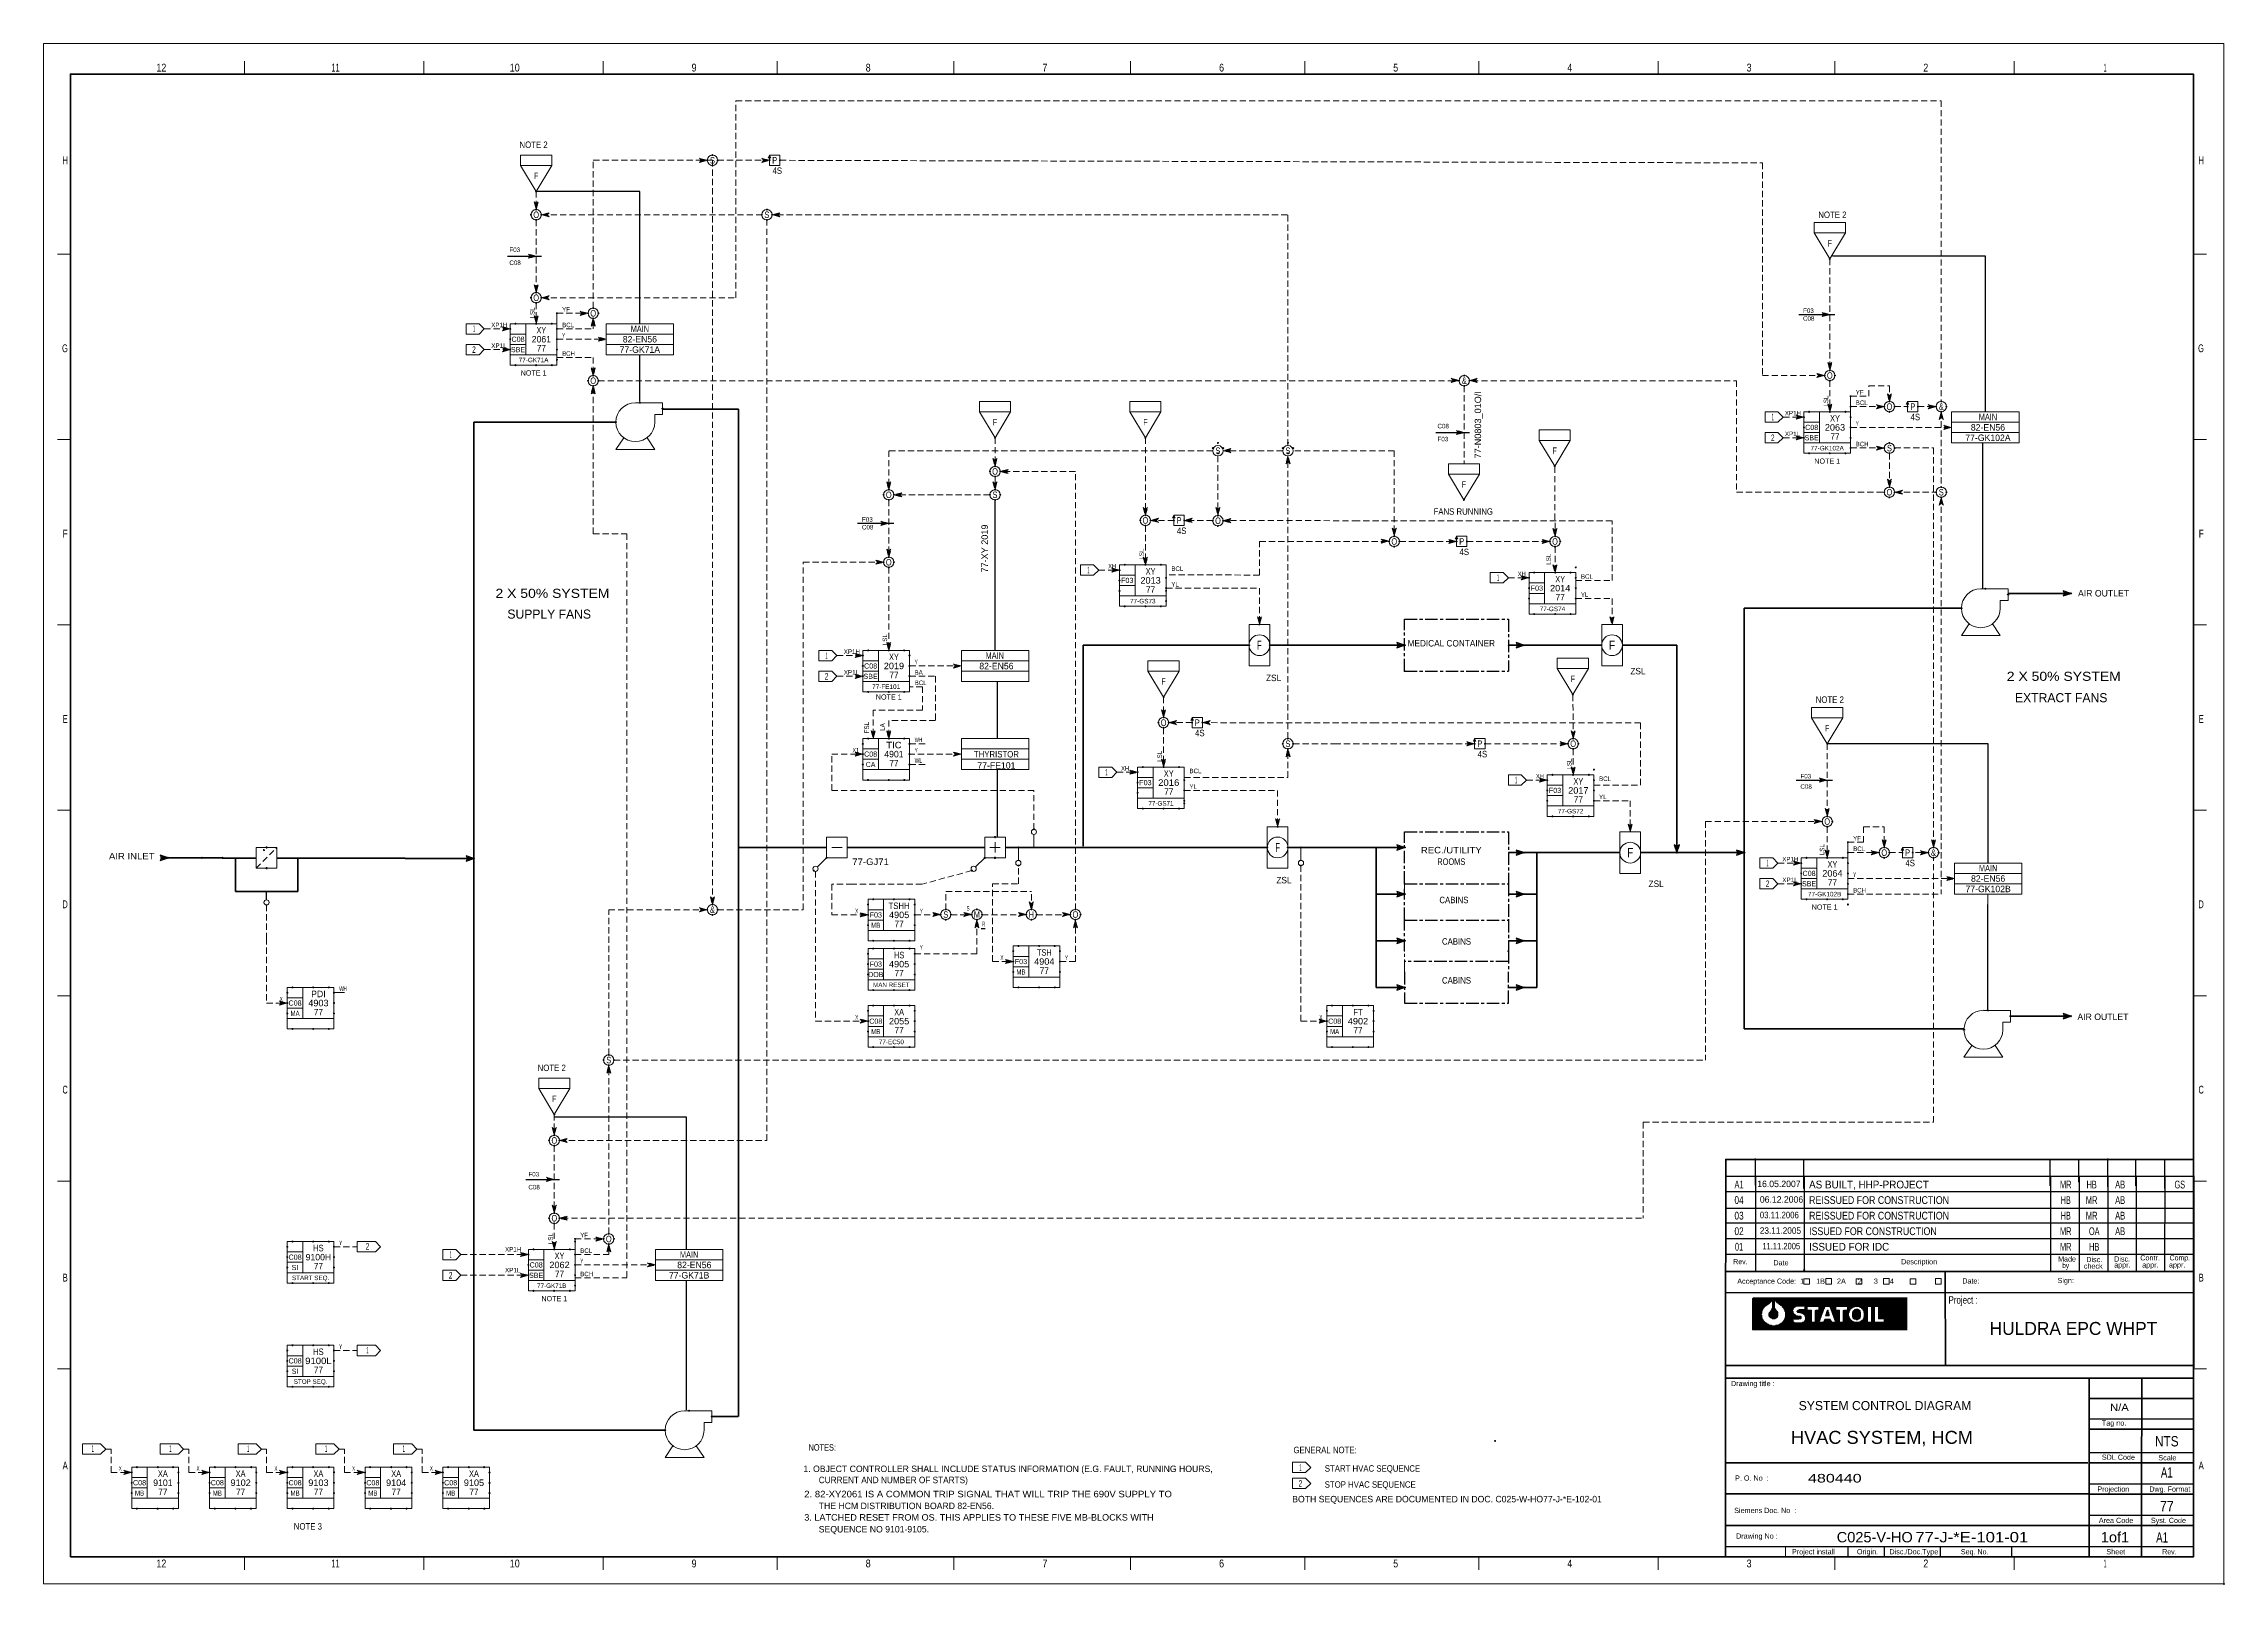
# Model space of a CAD drawing. Header units: millimetres. Extents: x 0 to 841, y 0 to 594.
import ezdxf
from ezdxf.enums import TextEntityAlignment as Align

# ---------------------------------------------------------------- set-up
doc = ezdxf.new("R2010")
doc.units = ezdxf.units.MM
doc.header["$LTSCALE"] = 0.8
doc.header["$PDMODE"] = 32
doc.header["$PDSIZE"] = 0.4
doc.linetypes.add('LONG_DASH_SHORT_DASH', pattern=[9.9, 6, -1.2, 1.5, -1.2])
doc.linetypes.add('MEDIUM_DASHED', pattern=[4.5, 3, -1.5])
for name, color, linetype, lineweight in [('1', 7, 'Continuous', 13), ('12', 7, 'Continuous', 13), ('15', 7, 'Continuous', 13), ('18', 7, 'Continuous', 25), ('30', 7, 'Continuous', 25), ('40', 7, 'Continuous', 35), ('46', 7, 'MEDIUM_DASHED', 13), ('47', 7, 'Continuous', 13), ('48', 7, 'Continuous', 13), ('53', 7, 'Continuous', 13), ('9', 7, 'Continuous', 13)]:
    doc.layers.add(name, color=color, linetype=linetype, lineweight=lineweight)
for name, color, linetype in [('16', 7, 'Continuous'), ('2', 7, 'Continuous'), ('35', 7, 'Continuous'), ('45', 7, 'Continuous'), ('49', 7, 'Continuous'), ('50', 7, 'Continuous')]:
    doc.layers.add(name, color=color, linetype=linetype)

msp = doc.modelspace()

# ---------------------------------------------------------------- texts
at = {"layer": '1'}
for s, width, p in [('12', 0.85, (45.4146, 583.2346)), ('11', 0.65, (112.5772, 583.2346)), ('10', 0.85, (181.7358, 583.2346)), ('9', 0.85, (250.9051, 583.2346)), ('8', 0.85, (318.0634, 583.2346)), ('7', 0.85, (386.224, 583.2346)), ('6', 0.85, (454.3846, 583.2346)), ('5', 0.85, (521.5429, 583.2346)), ('4', 0.85, (588.7012, 583.2346)), ('3', 0.85, (657.8642, 583.2346)), ('2', 0.85, (726.0248, 583.2346)), ('1', 0.4, (795.1799, 583.2346)), ('12', 0.85, (45.4146, 6.3543)), ('11', 0.65, (112.5772, 6.3543)), ('10', 0.85, (181.7358, 6.3543)), ('9', 0.85, (250.9051, 6.3543)), ('8', 0.85, (318.0634, 6.3543)), ('7', 0.85, (386.224, 6.3543)), ('6', 0.85, (454.3846, 6.3543)), ('5', 0.85, (521.5429, 6.3543)), ('4', 0.85, (588.7012, 6.3543)), ('3', 0.85, (657.8642, 6.3543)), ('2', 0.85, (726.0248, 6.3543)), ('1', 0.4, (795.1799, 6.3543))]:
    msp.add_text(s, height=3.02, dxfattribs=dict(at, width=width)).set_placement(p, align=Align.CENTER)
for s, width, p in [('H', 0.65, (9.3283, 547.4945)), ('H', 0.65, (833.2701, 547.4945)), ('G', 0.65, (9.3283, 475.0071)), ('G', 0.65, (833.2701, 475.0071)), ('F', 0.8, (9.3283, 403.526)), ('F', 0.8, (833.2701, 403.526)), ('E', 0.75, (9.3283, 332.0449)), ('E', 0.75, (833.2701, 332.0449)), ('D', 0.65, (9.3283, 260.5646)), ('D', 0.65, (833.2701, 260.5646)), ('C', 0.65, (9.3283, 189.0835)), ('C', 0.65, (833.2701, 189.0835)), ('B', 0.75, (9.3283, 116.5961)), ('B', 0.75, (833.2701, 116.5961)), ('A', 0.75, (9.3283, 44.1087)), ('A', 0.75, (833.2701, 44.1087))]:
    msp.add_text(s, height=3.02, dxfattribs=dict(at, width=width)).set_placement(p, align=Align.RIGHT)
for s, height, width, p in [('Made', 2.013, 0.85, (777.0953, 124.2937)), ('Disc.', 2.013, 0.9, (787.9386, 124.0717)), ('Disc.', 2.013, 0.9, (798.6913, 124.2929)), ('Comp.', 2.013, 0.8, (820.0591, 124.7354)), ('Rev.', 2.013, 0.8, (651.7496, 123.2803)), ('Date', 2.013, 0.9, (667.2386, 122.8402)), ('Date:', 2.013, 0.9, (740.0945, 115.8173)), ('Sign:', 2.013, 0.9, (776.8646, 115.9827)), ('by', 2.013, 0.75, (778.6441, 121.7756)), ('check', 2.013, 0.95, (786.9811, 121.5543)), ('Project :', 2.867, 0.8, (734.7843, 108.074)), ('N/A', 2.813, 1.15, (797.1079, 66.6598)), ('480440', 3.313, 1.4, (680.5795, 39.085)), ('SDL Code', 2.013, 0.9, (793.9449, 47.8362)), ('Scale', 2.013, 0.95, (815.7315, 47.6323)), ('P. O. No  :', 2.013, 0.95, (652.463, 39.7906)), ('Dwg. Format', 2.013, 0.9, (812.2228, 35.5512)), ('Syst. Code', 2.013, 0.9, (812.8496, 23.4693)), ('A1', 4, 0.7, (814.8819, 15.9055)), ('Seq. No.', 2.013, 0.85, (739.552, 11.3882)), ('Sheet', 2.013, 0.95, (795.6843, 11.3882)), ('Rev.', 2.013, 0.8, (817.2346, 11.3882))]:
    msp.add_text(s, height=height, dxfattribs=dict(at, width=width)).set_placement(p)
for s, p in [('Contr.', (808.7598, 124.7354)), ('Acceptance Code:  1      1B      2A      2      3      4  ', (653.2976, 115.7339)), ('Description', (716.4953, 123.2244)), ('appr.', (798.6913, 121.9969)), ('appr.', (809.4898, 121.9969)), ('appr.', (819.8315, 121.9969)), ('Drawing title :', (650.8654, 76.2567)), ('Tag no.', (793.9409, 61.0378)), ('Projection', (792.1756, 35.5512)), ('Siemens Doc. No  :', (652.111, 27.315)), ('Area Code', (792.7646, 23.4693)), ('Drawing No :', (652.8472, 17.4291)), ('Project install', (674.3984, 11.3882)), ('Origin.', (699.4575, 11.3882)), ('Disc./Doc.Type', (711.9866, 11.3882))]:
    msp.add_text(s, height=2.013, dxfattribs=at).set_placement(p)
at = {"layer": '12'}
for s, height, width, p in [('NOTE 2', 2.5, 0.9, (189, 553.7496)), ('NOTE 2', 2.5, 0.9, (690, 526.7496)), ('1', 2.5, 0.35, (166, 482.7496)), ('MAIN', 2.5, 0.85, (230, 482.7496)), ('2', 2.5, 0.6, (166, 474.7496)), ('1', 2.5, 0.35, (667, 448.7496)), ('1', 2.5, 0.35, (667, 448.7496)), ('MAIN', 2.5, 0.85, (750, 448.7496)), ('2', 2.5, 0.6, (667, 440.7496)), ('FANS RUNNING', 2.5, 0.9, (547.5984, 412.3102)), ('1', 2.5, 0.35, (403, 389.7496)), ('1', 2.5, 0.35, (561, 386.7496)), ('2 X 50% SYSTEM ', 3.5, 1.15, (197.0315, 380.2504)), ('MEDICAL CONTAINER', 2.5, 0.95, (543, 361.4992)), ('F', 3.499, 0.85, (604.9996, 360.2504)), ('1', 2.5, 0.35, (302, 356.7496)), ('MAIN', 2.5, 0.85, (366.8976, 356.726)), ('2', 2.5, 0.6, (302, 348.7496)), ('2 X 50% SYSTEM ', 3.5, 1.15, (780, 348.2504)), ('NOTE 2', 2.5, 0.9, (689, 339.7496)), ('THYRISTOR', 2.5, 0.9, (367.5276, 318.7102)), ('1', 2.5, 0.35, (410, 311.7496)), ('1', 2.5, 0.35, (568, 308.7496)), ('AIR INLET', 2.5, 1.1, (34, 279.3795)), ('REC./UTILITY', 2.5, 1.1, (543, 281.7291)), ('ROOMS', 2.5, 0.75, (543, 277.2693)), ('F', 3.499, 0.85, (611.9996, 280.2504)), ('1', 2.5, 0.35, (665, 276.7496)), ('2', 2.5, 0.6, (665, 268.7496)), ('MAIN', 2.5, 0.85, (750.0709, 274.7496)), ('CABINS', 2.5, 0.9, (544, 262.4992)), ('CABINS', 2.5, 0.9, (545, 246.4992)), ('CABINS', 2.5, 0.9, (545, 231.4992)), ('NOTE 2', 2.5, 0.9, (196, 197.7496)), ('2', 2.5, 0.6, (124.937, 128.9071)), ('1', 2.5, 0.35, (157, 125.7496)), ('MAIN', 2.5, 0.85, (249, 125.7496)), ('2', 2.5, 0.6, (157, 117.7496)), ('1', 2.5, 0.35, (124.937, 88.9071)), ('1', 2.5, 0.35, (18.937, 50.9071)), ('1', 2.5, 0.35, (48.937, 50.9071)), ('1', 2.5, 0.35, (78.937, 50.9071)), ('1', 2.5, 0.35, (108.937, 50.9071)), ('1', 2.5, 0.35, (138.937, 50.9071)), ('NOTES:', 2.5, 0.85, (300.3386, 51.3638)), ('GENERAL NOTE:', 2.5, 0.9, (494.3071, 50.3772)), ('1', 2.5, 0.35, (484.7638, 43.6528)), ('START HVAC SEQUENCE', 2.5, 0.9, (512.5827, 43.2591)), ('2', 2.5, 0.6, (484.7638, 37.4638)), ('STOP HVAC SEQUENCE', 2.5, 0.9, (511.7165, 37.0701)), ('NOTE 3', 2.5, 0.9, (101.937, 20.9071))]:
    msp.add_text(s, height=height, dxfattribs=dict(at, width=width)).set_placement(p, align=Align.CENTER)
for s, height, p in [('82-EN56', 2.5, (230, 478.7496)), ('77-GK71A', 2.5, (229.9921, 474.7496)), ('82-EN56', 2.5, (750, 444.7496)), ('77-GK102A', 2.5, (749.9921, 440.7496)), ('SUPPLY FANS', 3.5, (195.0197, 372.2504)), ('82-EN56', 2.5, (367.5276, 352.7102)), ('EXTRACT FANS', 3.5, (778.2559, 340.0063)), ('77-FE101', 2.5, (367.5276, 314.3795)), ('77-GK102B', 2.5, (750.0709, 266.7496)), ('82-EN56', 2.5, (750.0709, 270.7496)), ('77-GK71B', 2.5, (249, 117.7496)), ('82-EN56', 2.5, (251, 121.7496)), ('BOTH SEQUENCES ARE DOCUMENTED IN DOC. C025-W-HO77-J-*E-102-01', 2.5, (541.3543, 31.4323))]:
    msp.add_text(s, height=height, dxfattribs=at).set_placement(p, align=Align.CENTER)
at = {"layer": '12', "width": 1.05}
msp.add_text('77-N0803_01O/I', height=2.5, rotation=90, dxfattribs=at).set_placement((554.5008, 447), align=Align.CENTER)
msp.add_text('77-XY 2019', height=2.5, rotation=90, dxfattribs=at).set_placement((364.2504, 390))
at = {"layer": '12'}
for s, p in [('1. OBJECT CONTROLLER SHALL INCLUDE STATUS INFORMATION (E.G. FAULT, RUNNING HOURS,', (293.0866, 43.1142)), ('THE HCM DISTRIBUTION BOARD 82-EN56.', (298.9921, 28.8228)), ('SEQUENCE NO 9101-9105.', (298.9921, 19.8228))]:
    msp.add_text(s, height=2.5, dxfattribs=at).set_placement(p)
for s, width, p in [('2. 82-XY2061 IS A COMMON TRIP SIGNAL THAT WILL TRIP THE 690V SUPPLY TO ', 1.1, (293.4016, 33.3898)), ('CURRENT AND NUMBER OF STARTS)', 0.95, (298.9921, 38.8228)), ('3. LATCHED RESET FROM OS. THIS APPLIES TO THESE FIVE MB-BLOCKS WITH ', 1.05, (293.4016, 24.3898))]:
    msp.add_text(s, height=2.5, dxfattribs=dict(at, width=width)).set_placement(p)
at = {"layer": '18', "width": 0.6}
for p in [(469, 360.2504), (476, 282.2504)]:
    msp.add_text('F', height=3.5, dxfattribs=at).set_placement(p, align=Align.CENTER)
at = {"layer": '2'}
for s, height, width, p in [('A1', 3, 0.6, (653.9902, 152.5)), ('MR', 3, 0.6, (780, 152.5)), ('HB', 3, 0.65, (790, 152.5)), ('AB', 3, 0.7, (801, 152.5)), ('GS', 3, 0.65, (823.9996, 152.5)), ('04', 3, 0.8, (653.9902, 146.5)), ('03', 3, 0.8, (653.9902, 140.5)), ('HB', 3, 0.65, (780, 146.5)), ('HB', 3, 0.65, (780, 140.5)), ('MR', 3, 0.6, (790, 146.5)), ('MR', 3, 0.6, (790, 140.5)), ('AB', 3, 0.7, (801, 146.5)), ('AB', 3, 0.7, (801, 140.5)), ('02', 3, 0.8, (653.9902, 134.5)), ('MR', 3, 0.6, (780, 134.5)), ('OA', 3, 0.65, (791, 134.5)), ('AB', 3, 0.7, (801, 134.5)), ('01', 3, 0.65, (653.9902, 128.5)), ('MR', 3, 0.6, (780, 128.5)), ('HB', 3, 0.65, (791, 128.5)), ('NTS', 4, 0.85, (818.9862, 53)), ('A1', 4, 0.7, (819, 41)), ('77', 4, 0.9, (819, 28)), ('1of1', 4, 1.05, (799, 16))]:
    msp.add_text(s, height=height, dxfattribs=dict(at, width=width)).set_placement(p, align=Align.CENTER)
for s, height, width, p in [('AS BUILT, HHP-PROJECT', 3, 0.95, (681, 152.5)), ('REISSUED FOR CONSTRUCTION', 3, 0.85, (681, 146.5)), ('REISSUED FOR CONSTRUCTION', 3, 0.85, (681, 140.5)), ('ISSUED FOR CONSTRUCTION', 3, 0.85, (681, 134.5)), ('ISSUED FOR IDC', 3, 0.95, (681, 128.5)), ('HVAC SYSTEM, HCM', 5, 1.05, (674, 54)), ('77-J-*E-101-01', 4, 1.2, (722, 16))]:
    msp.add_text(s, height=height, dxfattribs=dict(at, width=width)).set_placement(p)
msp.add_text('HULDRA EPC WHPT', height=5, dxfattribs=at).set_placement((782.9827, 96), align=Align.CENTER)
msp.add_text('SYSTEM CONTROL DIAGRAM', height=3.5, dxfattribs=at).set_placement((677, 67))
at = {"layer": '2', "width": 1.05}
msp.add_text('C025-V-HO', height=4, dxfattribs=at).set_placement((721, 16), align=Align.RIGHT)
at = {"layer": '35'}
for s, p in [('16.05.2007', (661, 153)), ('06.12.2006', (662, 147))]:
    msp.add_text(s, height=2.5, dxfattribs=at).set_placement(p)
for s, width, p in [('03.11.2006', 0.9, (662, 141)), ('23.11.2005', 0.95, (662, 135)), ('11.11.2005', 0.8, (663, 129))]:
    msp.add_text(s, height=2.5, dxfattribs=dict(at, width=width)).set_placement(p)
at = {"layer": '45'}
for s, width, p in [('F03', 0.95, (179.6614, 513.626)), ('C08', 0.9, (179.6614, 508.626)), ('YF', 0.8, (200, 490.6252)), ('C08', 0.9, (678.6614, 487.126)), ('F03', 0.95, (678.6614, 490.126)), ('XP1H', 0.85, (172.6614, 484.626)), ('Y', 0.6, (200, 480.6252)), ('BCL', 0.85, (200, 484.6252)), ('XP1L', 0.95, (172.6614, 476.626)), ('BCH', 0.8, (200, 473.6252)), ('YF', 0.8, (699, 458.6252)), ('BCL', 0.85, (699, 454.6252)), ('C08', 0.9, (537.6614, 445.626)), ('XP1H', 0.85, (671.6614, 450.626)), ('Y', 0.6, (699, 446.6252)), ('F03', 0.95, (537.6614, 440.626)), ('XP1L', 0.95, (671.6614, 442.626)), ('BCH', 0.8, (699, 438.7039)), ('C08', 0.9, (315.6614, 406.626)), ('F03', 0.95, (315.6614, 409.626)), ('XH', 0.75, (410.6378, 391.626)), ('BCL', 0.85, (435, 390.6252)), ('XH', 0.75, (568.6378, 388.626)), ('BCL', 0.85, (593, 387.6252)), ('YL', 0.8, (435, 384.6252)), ('YL', 0.8, (593, 380.6252)), ('XP1H', 0.85, (308.6614, 358.626)), ('Y', 0.6, (336, 354.6252)), ('XP1L', 0.95, (308.6614, 350.626)), ('BA', 0.8, (336, 350.6252)), ('BCL', 0.85, (336, 346.6252)), ('X1', 0.7, (312.0157, 320.626)), ('WH', 0.6, (336, 324.6252)), ('Y', 0.6, (336, 320.6252)), ('WL', 0.65, (336, 316.6252)), ('XH', 0.75, (415.6378, 313.626)), ('BCL', 0.85, (442, 312.6252)), ('XH', 0.75, (575.6378, 310.626)), ('BCL', 0.85, (600, 309.6252)), ('F03', 0.95, (677.6614, 310.626)), ('YL', 0.8, (442, 306.6252)), ('YL', 0.8, (600, 302.6252)), ('C08', 0.9, (677.6614, 306.626)), ('YF', 0.8, (698, 286.6252)), ('XP1H', 0.85, (670.6614, 278.626)), ('BCL', 0.85, (698, 282.6252)), ('XP1L', 0.95, (670.6614, 270.626)), ('Y', 0.6, (698, 272.6252)), ('S', 0.6, (356, 259.6252)), ('BCH', 0.8, (698, 266.6252)), ('X', 0.6, (313.0669, 258.626)), ('Y', 0.6, (338, 258.6252)), ('Y', 0.6, (338, 258.6252)), ('R', 0.55, (362, 253.6252)), ('Y', 0.6, (338, 244.6252)), ('X', 0.6, (369.0669, 240.626)), ('Y', 0.6, (394, 240.6252)), ('WH', 0.6, (114, 228.6252)), ('X', 0.6, (91.0669, 224.626)), ('X', 0.6, (313.0669, 217.626)), ('X', 0.6, (492.0669, 217.626)), ('C08', 0.9, (187, 152.1252)), ('F03', 0.95, (187, 157.1252)), ('YF', 0.8, (207, 133.6252)), ('Y', 0.6, (114, 130.6252)), ('XP1H', 0.85, (178, 128.1252)), ('BCL', 0.85, (207, 127.6252)), ('XP1L', 0.95, (178, 120.1252)), ('Y', 0.6, (207, 123.6252)), ('BCH', 0.8, (207, 118.6252)), ('Y', 0.6, (114, 90.6252)), ('X', 0.6, (29, 43.6252)), ('X', 0.6, (59, 43.6252)), ('X', 0.6, (89, 43.6252)), ('X', 0.6, (119, 43.6252)), ('X', 0.6, (149, 43.6252))]:
    msp.add_text(s, height=1.75, dxfattribs=dict(at, width=width)).set_placement(p)
for s, width, p in [('LSL', 0.9, (189.3748, 488)), ('LSL', 0.9, (688.3748, 454)), ('LSL', 0.9, (424.3748, 395)), ('LSL', 0.9, (581.3748, 393)), ('LSL', 0.9, (325.3748, 362)), ('FSL', 0.9, (318.3748, 328)), ('LA', 0.85, (324.3748, 329)), ('LSL', 0.9, (431.3748, 317)), ('LSL', 0.9, (589.3748, 314)), ('LSL', 0.9, (686.8748, 281)), ('LSL', 0.9, (196.3748, 131))]:
    msp.add_text(s, height=1.75, rotation=90, dxfattribs=dict(at, width=width)).set_placement(p)
at = {"layer": '49'}
for p in [(794.5906, 380.7811), (794.3543, 217.4425)]:
    msp.add_text('AIR OUTLET', height=2.5, dxfattribs=at).set_placement(p, align=Align.CENTER)
at = {"layer": '50'}
for s, height, width, p in [('S', 2.5, 0.75, (258.0004, 547.7496)), ('P', 2.5, 0.75, (282.0004, 547.7496)), ('4S', 2.5, 0.9, (282.9909, 543.7496)), ('O', 2.5, 0.75, (190.0004, 526.7496)), ('S', 2.5, 0.75, (279.0004, 526.7496)), ('O', 2.5, 0.75, (190.0004, 494.7496)), ('O', 2.5, 0.75, (212.0004, 488.7496)), ('C08', 2, 0.9, (183, 479)), ('XY', 2.5, 0.85, (191.9996, 482.2496)), ('SBE', 2, 0.85, (182.9996, 475)), ('77-GK71A', 1.75, 1.05, (188.9945, 471.1252)), ('77', 2.5, 0.95, (191.9996, 475.2496)), ('O', 2.5, 0.75, (212.0004, 462.7496)), ('&', 2.5, 0.75, (548, 462.7496)), ('O', 2.5, 0.75, (689.0004, 464.7496)), ('O', 2.5, 0.75, (712.0004, 452.7496)), ('P', 2.5, 0.75, (721.0004, 452.7496)), ('&', 2.5, 0.75, (732, 452.7496)), ('C08', 2, 0.9, (682, 445)), ('2063', 2.5, 1.05, (691, 444.7496)), ('XY', 2.5, 0.85, (690.9996, 448.2496)), ('4S', 2.5, 0.9, (721.9909, 448.7496)), ('S', 2.5, 0.75, (453.0004, 435.7496)), ('S', 2.5, 0.75, (480.0004, 435.7496)), ('SBE', 2, 0.85, (681.9996, 441)), ('77-GK102A', 1.75, 1.05, (687.9945, 437.1252)), ('77', 2.5, 0.95, (690.9996, 441.2496)), ('S', 2.5, 0.75, (712.0004, 436.7496)), ('O', 2.5, 0.75, (367.0004, 427.7496)), ('O', 2.5, 0.75, (326.0004, 418.7496)), ('S', 2.5, 0.75, (367.0004, 418.7496)), ('O', 2.5, 0.75, (712.0004, 419.7496)), ('S', 2.5, 0.75, (732.0004, 419.7496)), ('O', 2.5, 0.75, (425.0004, 408.8835)), ('4S', 2.5, 0.9, (438.9909, 404.8835)), ('P', 2.5, 0.75, (438.0004, 408.8835)), ('O', 2.5, 0.75, (453.0004, 408.7496)), ('O', 2.5, 0.75, (521.0004, 400.7496)), ('4S', 2.5, 0.9, (547.9909, 396.7496)), ('P', 2.5, 0.75, (547.0004, 400.7496)), ('O', 2.5, 0.75, (583.0004, 400.7496)), ('O', 2.5, 0.75, (326.0004, 392.7496)), ('2013', 2.5, 1.05, (427, 385.7496)), ('XY', 2.5, 0.85, (426.9996, 389.2496)), ('XY', 2.5, 0.85, (584.9996, 386.2496)), ('77-GS73', 1.75, 1.05, (424, 378.1252)), ('77', 2.5, 0.95, (426.9996, 382.2496)), ('2014', 2.5, 1.05, (585, 382.7496)), ('77', 2.5, 0.95, (584.9996, 379.2496)), ('77-GS74', 1.75, 1.05, (582, 375.1252)), ('C08', 2, 0.9, (319, 353)), ('2019', 2.5, 1.05, (328, 352.7496)), ('XY', 2.5, 0.85, (327.9996, 356.2496)), ('SBE', 2, 0.85, (318.9996, 349)), ('77-FE101', 1.75, 1.05, (325, 345.1252)), ('77', 2.5, 0.95, (327.9996, 349.2496)), ('ZSL', 2.5, 0.95, (474.4488, 348.1433)), ('ZSL', 2.5, 0.95, (615, 350.7496)), ('O', 2.5, 0.75, (432.0004, 330.8835)), ('4S', 2.5, 0.9, (445.9909, 326.8835)), ('P', 2.5, 0.75, (445.0004, 330.8835)), ('C08', 2, 0.9, (319, 319)), ('TIC', 2.5, 1.1, (328.0004, 322.2496)), ('S', 2.5, 0.75, (480.0004, 322.7496)), ('4S', 2.5, 0.9, (554.9909, 318.7496)), ('P', 2.5, 0.75, (554.0004, 322.7496)), ('O', 2.5, 0.75, (590.0004, 322.7496)), ('CA', 2, 0.8, (318.9929, 315)), ('77', 2.5, 0.95, (327.9996, 315.2496)), ('XY', 2.5, 0.85, (433.9996, 311.2496)), ('2016', 2.5, 1.1, (433.9996, 307.7496)), ('77', 2.5, 0.95, (433.9996, 304.2496)), ('2017', 2.5, 1.05, (592, 304.7496)), ('XY', 2.5, 0.85, (591.9996, 308.2496)), ('77', 2.5, 0.95, (591.9996, 301.2496)), ('77-GS72', 1.75, 1.05, (589, 297.1252)), ('O', 2.5, 0.75, (688.0004, 292.7496)), ('77-GJ71', 2.5, 1.1, (319, 277.2496)), ('XY', 2.5, 0.85, (689.9996, 276.2496)), ('O', 2.5, 0.75, (710.0004, 280.7496)), ('4S', 2.5, 0.9, (719.9909, 276.7496)), ('P', 2.5, 0.75, (719.0004, 280.7496)), ('&', 2.5, 0.75, (729, 280.7496)), ('ZSL', 2.5, 0.95, (478.4488, 270.1433)), ('ZSL', 2.5, 0.95, (622, 268.7496)), ('SBE', 2, 0.85, (680.9996, 269)), ('C08', 2, 0.9, (681, 273)), ('2064', 2.5, 1.05, (690, 272.7496)), ('77', 2.5, 0.95, (689.9996, 269.2496)), ('&', 2.5, 0.75, (258, 258.7496)), ('TSHH', 2.5, 0.9, (330, 260.2496)), ('77-GK102B', 1.75, 1.05, (687, 265.1252)), ('MB', 2, 0.7, (321, 253)), ('4905', 2.5, 1.05, (330, 256.7496)), ('77', 2.5, 0.95, (329.9996, 253.2496)), ('S', 2.5, 0.75, (348.0004, 256.8835)), ('M', 2.5, 0.7, (360.0004, 256.8835)), ('H', 2.5, 0.7, (381.0004, 256.8835)), ('O', 2.5, 0.75, (398.0004, 256.8835)), ('TSH', 2.5, 0.85, (386, 242.2496)), ('DOB', 2, 0.8, (321.0004, 234)), ('4905', 2.5, 1.05, (330, 237.7496)), ('HS', 2.5, 0.8, (329.9996, 241.2496)), ('77', 2.5, 0.95, (329.9996, 234.2496)), ('MB', 2, 0.7, (377, 235)), ('4904', 2.5, 1.05, (386, 238.7496)), ('77', 2.5, 0.95, (385.9996, 235.2496)), ('MAN RESET', 1.75, 0.95, (326.9937, 230.1252)), ('C08', 2, 0.9, (97, 223)), ('MA', 2, 0.7, (96.9929, 219)), ('4903', 2.5, 1.05, (106, 222.7496)), ('77', 2.5, 0.95, (105.9996, 219.2496)), ('XA', 2.5, 0.85, (330, 219.2496)), ('FT', 2.5, 0.9, (507, 219.2496)), ('C08', 2, 0.9, (321, 216)), ('MB', 2, 0.7, (321, 212)), ('2055', 2.5, 1.05, (330, 215.7496)), ('77', 2.5, 0.95, (329.9996, 212.2496)), ('C08', 2, 0.9, (498, 216)), ('MA', 2, 0.7, (498, 212)), ('4902', 2.5, 1.05, (507, 215.7496)), ('77', 2.5, 0.95, (506.9996, 212.2496)), ('S', 2.5, 0.75, (218.0004, 200.7496)), ('77-EC50', 1.75, 1.05, (327, 208.1252)), ('O', 2.5, 0.75, (197.0004, 169.7496)), ('O', 2.5, 0.75, (197.0004, 139.7496)), ('C08', 2, 0.9, (97, 125)), ('HS', 2.5, 0.8, (105.9909, 128.2496)), ('XY', 2.5, 0.85, (198.9996, 125.2496)), ('O', 2.5, 0.75, (218.0004, 131.7496)), ('77', 2.5, 0.95, (105.9996, 121.2496)), ('SBE', 2, 0.85, (189.9996, 118)), ('C08', 2, 0.9, (190, 122)), ('2062', 2.5, 1.05, (199, 121.7496)), ('77', 2.5, 0.95, (198.9996, 118.2496)), ('C08', 2, 0.9, (97, 85)), ('9100L', 2.5, 1.1, (105.9996, 84.7496)), ('HS', 2.5, 0.8, (105.9909, 88.2496)), ('77', 2.5, 0.95, (105.9996, 81.2496)), ('XA', 2.5, 0.85, (45.9913, 41.2496)), ('XA', 2.5, 0.85, (75.9913, 41.2496)), ('XA', 2.5, 0.85, (105.9913, 41.2496)), ('XA', 2.5, 0.85, (135.9913, 41.2496)), ('XA', 2.5, 0.85, (165.9913, 41.2496)), ('C08', 2, 0.9, (37, 38)), ('MB', 2, 0.7, (37, 34)), ('77', 2.5, 0.95, (45.9996, 34.2496)), ('C08', 2, 0.9, (67, 38)), ('MB', 2, 0.7, (67, 34)), ('9102', 2.5, 1.05, (76, 37.7496)), ('77', 2.5, 0.95, (75.9996, 34.2496)), ('C08', 2, 0.9, (97, 38)), ('MB', 2, 0.7, (97, 34)), ('9103', 2.5, 1.05, (106, 37.7496)), ('77', 2.5, 0.95, (105.9996, 34.2496)), ('C08', 2, 0.9, (127, 38)), ('MB', 2, 0.7, (127, 34)), ('9104', 2.5, 1.05, (136, 37.7496)), ('77', 2.5, 0.95, (135.9996, 34.2496)), ('C08', 2, 0.9, (157, 38)), ('MB', 2, 0.7, (157, 34)), ('9105', 2.5, 1.05, (166, 37.7496)), ('77', 2.5, 0.95, (165.9996, 34.2496))]:
    msp.add_text(s, height=height, dxfattribs=dict(at, width=width)).set_placement(p, align=Align.CENTER)
for s, height, p in [('2061', 2.5, (192, 478.7496)), ('NOTE 1', 2, (189.0004, 466)), ('NOTE 1', 2, (688.0004, 432)), ('F03', 2, (418, 386)), ('F03', 2, (576, 383)), ('NOTE 1', 2, (326.0004, 341)), ('4901', 2.5, (328, 318.7496)), ('F03', 2, (425, 308)), ('F03', 2, (583, 305)), ('77-GS71', 1.75, (431, 300.1252)), ('NOTE 1', 2, (687.0004, 260)), ('F03', 2, (321, 257)), ('F03', 2, (321, 238)), ('F03', 2, (377, 239)), ('PDI', 2.5, (106, 226.2496)), ('9100H', 2.5, (105.9996, 124.7496)), ('SI', 2, (96.9996, 121)), ('START SEQ.', 1.75, (102.9941, 117.1252)), ('77-GK71B', 1.75, (196, 114.1252)), ('NOTE 1', 2, (197.0004, 109)), ('SI', 2, (96.9996, 81)), ('STOP SEQ.', 1.75, (102.9941, 77.1252)), ('9101', 2.5, (46, 37.7496))]:
    msp.add_text(s, height=height, dxfattribs=at).set_placement(p, align=Align.CENTER)
at = {"layer": '53', "width": 0.65}
for p in [(189.9996, 541.7488), (689.0004, 515.7496), (367.0004, 446.7496), (425.0004, 446.7496), (582.8744, 435.7496), (547.8744, 422.7496), (432.0004, 346.7496), (589.8744, 347.7496), (688.0004, 328.7575), (197.0004, 185.8047)]:
    msp.add_text('F', height=2.5, dxfattribs=at).set_placement(p, align=Align.CENTER)

# ---------------------------------------------------------------- linework, layer by layer
at = {"layer": '1'}
for p, q in [((77.4913, 587.2614), (77.4913, 582.2276)), ((146.6543, 587.2614), (146.6543, 582.2276)), ((215.8173, 587.2614), (215.8173, 582.2276)), ((282.9756, 587.2614), (282.9756, 582.2276)), ((351.1362, 587.2614), (351.1362, 582.2276)), ((419.2969, 587.2614), (419.2969, 582.2276)), ((486.4551, 587.2614), (486.4551, 582.2276)), ((553.6134, 587.2614), (553.6134, 582.2276)), ((622.7764, 587.2614), (622.7764, 582.2276)), ((690.937, 587.2614), (690.937, 582.2276)), ((760.1, 587.2614), (760.1, 582.2276)), ((10.3331, 512.7606), (5.3213, 512.7606)), ((834.2748, 512.7606), (829.263, 512.7606)), ((10.3331, 441.2795), (5.3213, 441.2795)), ((834.2748, 441.2795), (829.263, 441.2795)), ((10.3331, 369.7992), (5.3213, 369.7992)), ((834.2748, 369.7992), (829.263, 369.7992)), ((10.3331, 298.3181), (5.3213, 298.3181)), ((834.2748, 298.3181), (829.263, 298.3181)), ((10.3331, 226.8378), (5.3213, 226.8378)), ((834.2748, 226.8378), (829.263, 226.8378)), ((10.3331, 155.3567), (5.3213, 155.3567)), ((834.2748, 155.3567), (829.263, 155.3567)), ((659.3874, 110.2827), (718.8394, 110.2827)), ((659.3874, 110.0874), (718.8394, 110.0874)), ((659.3874, 109.8913), (718.8394, 109.8913)), ((667.7228, 109.6953), (718.8394, 109.6953)), ((667.9315, 109.4992), (718.8394, 109.4992)), ((668.1394, 109.3039), (718.8394, 109.3039)), ((668.348, 109.1079), (718.8394, 109.1079)), ((668.5567, 108.9118), (718.8394, 108.9118)), ((668.7646, 108.7165), (718.8394, 108.7165)), ((668.9732, 108.5205), (718.8394, 108.5205)), ((669.1819, 108.3244), (718.8394, 108.3244)), ((669.3898, 108.1291), (718.8394, 108.1291)), ((669.5984, 108.1291), (718.8394, 108.1291)), ((669.8071, 107.9331), (718.8394, 107.9331)), ((670.015, 107.737), (718.8394, 107.737)), ((670.4323, 107.5409), (718.8394, 107.5409)), ((678.1425, 107.3457), (718.8394, 107.3457)), ((707.9409, 107.1496), (718.8394, 107.1496)), ((707.9409, 106.9535), (718.8394, 106.9535)), ((707.9409, 106.7583), (718.8394, 106.7583)), ((707.9409, 106.5622), (718.8394, 106.5622)), ((707.9409, 106.3661), (718.8394, 106.3661)), ((707.9409, 106.1701), (718.8394, 106.1701)), ((707.9409, 105.9748), (718.8394, 105.9748)), ((707.9409, 105.7787), (718.8394, 105.7787)), ((707.9409, 105.5827), (718.8394, 105.5827)), ((707.9409, 105.3874), (718.8394, 105.3874)), ((707.9409, 105.1913), (718.8394, 105.1913)), ((707.9409, 104.9953), (718.8394, 104.9953)), ((707.9409, 104.7992), (718.8394, 104.7992)), ((707.9409, 104.6039), (718.8394, 104.6039)), ((707.9409, 104.4079), (718.8394, 104.4079)), ((707.9409, 104.2118), (718.8394, 104.2118)), ((707.9409, 104.0165), (718.8394, 104.0165)), ((707.9409, 103.8205), (718.8394, 103.8205)), ((707.9409, 103.6244), (718.8394, 103.6244)), ((707.9409, 103.4283), (718.8394, 103.4283)), ((707.9409, 103.2331), (718.8394, 103.2331)), ((707.9409, 103.037), (718.8394, 103.037)), ((707.9409, 102.8409), (718.8394, 102.8409)), ((707.9409, 102.6457), (718.8394, 102.6457)), ((710.2339, 102.4496), (718.8394, 102.4496)), ((710.2339, 102.2535), (718.8394, 102.2535)), ((710.2339, 102.0583), (718.8394, 102.0583)), ((710.2339, 101.8622), (718.8394, 101.8622)), ((710.2339, 101.6661), (718.8394, 101.6661)), ((710.2339, 101.4701), (718.8394, 101.4701)), ((710.2339, 101.2748), (718.8394, 101.2748)), ((710.2339, 101.0787), (718.8394, 101.0787)), ((659.3874, 99.5118), (718.8394, 99.5118)), ((659.3874, 99.3165), (718.8394, 99.3165)), ((659.3874, 99.1205), (718.8394, 99.1205)), ((659.3874, 98.9244), (718.8394, 98.9244)), ((659.3874, 98.7283), (718.8394, 98.7283)), ((659.3874, 98.5331), (718.8394, 98.5331)), ((659.3874, 98.337), (718.8394, 98.337)), ((667.9315, 99.5118), (718.8394, 99.5118)), ((668.7646, 99.7079), (718.8394, 99.7079)), ((669.1819, 99.9039), (718.8394, 99.9039)), ((669.5984, 100.0992), (718.8394, 100.0992)), ((669.8071, 100.2953), (718.8394, 100.2953)), ((670.2236, 100.4913), (718.8394, 100.4913)), ((670.4323, 100.4913), (718.8394, 100.4913)), ((678.3504, 100.6874), (718.8394, 100.6874)), ((710.2339, 100.8827), (718.8394, 100.8827)), ((10.3331, 82.8693), (5.3213, 82.8693)), ((834.2748, 82.9244), (829.263, 82.9244)), ((77.4913, 10.3819), (77.4913, 5.348)), ((146.6543, 10.3819), (146.6543, 5.348)), ((215.8173, 10.3819), (215.8173, 5.348)), ((282.9756, 10.3819), (282.9756, 5.348)), ((351.1362, 10.3819), (351.1362, 5.348)), ((419.2969, 10.3819), (419.2969, 5.348)), ((486.4551, 10.3819), (486.4551, 5.348)), ((553.6134, 10.3819), (553.6134, 5.348)), ((622.7764, 10.3724), (622.7764, 5.348)), ((671.8921, 10.3819), (671.8921, 14.4087)), ((690.937, 10.3819), (690.937, 5.348)), ((760.1, 10.3819), (760.1, 5.348))]:
    msp.add_line(p, q, dxfattribs=at)
at = {"layer": '1', "lineweight": 25}
for p, q in [((179, 512), (192, 512)), ((677, 489.5), (691, 489.5)), ((537, 444), (550, 444)), ((314, 409), (328, 409)), ((676, 310), (690, 310)), ((85.9843, 263.811), (85.9843, 267)), ((361.6535, 252.7559), (363.1496, 252.7559)), ((660.315, 153.7008), (660.315, 164.0157)), ((678.9764, 152.4409), (678.9764, 163.7795)), ((774.0157, 153.4646), (774.0157, 163.7795)), ((785.1181, 154.9606), (785.1181, 163.7795)), ((796.2205, 153.1496), (796.2205, 164.0157)), ((807.0866, 153.4646), (807.0866, 163.7795)), ((818.189, 152.4409), (818.189, 163.7795)), ((10.3331, 10.3819), (10.3331, 156.3638)), ((186, 156), (199, 156)), ((648.7402, 157.2441), (829.0551, 157.2441)), ((660.3472, 157.3669), (660.3472, 120.4638)), ((679.1055, 157.363), (679.1425, 120.4685)), ((774.1331, 157.3701), (774.0709, 120.4906)), ((785.1591, 157.3701), (785.2441, 120.3071)), ((796.185, 157.3701), (796.2906, 120.4551)), ((807.211, 157.3701), (807.222, 120.7858)), ((818.237, 157.3701), (818.1535, 120.289)), ((648.8252, 151.274), (829.2693, 151.274)), ((648.8268, 144.9488), (829.2677, 144.852)), ((648.8276, 139.2898), (829.2701, 139.285)), ((648.8126, 127.1669), (829.263, 127.1669)), ((648.8173, 133.2315), (829.2748, 133.2315)), ((648.7228, 112.4181), (829.2756, 112.4181)), ((789.2465, 63.6646), (829.285, 63.6646)), ((789.1685, 50.6528), (829.2748, 50.6528)), ((789.1685, 38.5709), (829.289, 38.5709)), ((789.1685, 26.4898), (829.285, 26.4898)), ((648.8228, 14.4087), (829.285, 14.4087)), ((695.9488, 14.4087), (695.9488, 10.3819)), ((695.9488, 14.4087), (695.9488, 10.3819)), ((709.9819, 14.4087), (709.9819, 10.3819)), ((731.5331, 14.4087), (731.5331, 10.3819)), ((759.0976, 14.4087), (759.0976, 10.3819)), ((759.0976, 14.4087), (759.0976, 10.3819))]:
    msp.add_line(p, q, dxfattribs=at)
at = {"layer": '1', "lineweight": 53}
msp.add_line((829.263, 157.3701), (829.263, 83.348), dxfattribs=at)
at = {"layer": '1', "lineweight": 35}
for p, q in [((829.2567, 120.4906), (648.8079, 120.4748)), ((733.5504, 120.2354), (733.589, 84.1906)), ((829.285, 79.2724), (648.8732, 79.2724)), ((789.0795, 22.4803), (789.0724, 79.2567)), ((809.2157, 34.5441), (809.2929, 79.2535)), ((829.285, 71.4606), (789.1134, 71.4606)), ((829.285, 59.648), (788.9921, 59.6331)), ((788.5559, 46.6299), (648.822, 46.6299)), ((829.285, 46.6252), (789.1685, 46.6252)), ((789.3409, 34.6961), (648.9969, 34.6969)), ((809.2157, 34.5441), (789.1685, 34.5441)), ((809.2157, 22.463), (809.2157, 34.5441)), ((829.2898, 34.5441), (809.2157, 34.5441)), ((829.2748, 22.463), (648.9717, 22.463)), ((789.0787, 10.3921), (789.0787, 22.4732)), ((809.2157, 10.3819), (809.2157, 22.463)), ((648.9504, 10.3819), (10.3331, 10.3819))]:
    msp.add_line(p, q, dxfattribs=at)
for points in [[(829.263, 112.0142), (829.263, 582.2276), (10.3331, 582.2276), (10.3331, 10.3819)], [(648.7795, 84.0008), (648.8378, 163.6693), (829.263, 163.6693)]]:
    msp.add_lwpolyline(points, dxfattribs=at)
at = {"layer": '1'}
for points in [[(687.4094, 117.7685), (689.6205, 117.7685), (689.6205, 115.6236), (687.4094, 115.6236)], [(709.7409, 117.7685), (711.952, 117.7685), (711.952, 115.6236), (709.7409, 115.6236)], [(729.7386, 117.7685), (731.9496, 117.7685), (731.9496, 115.6236), (729.7386, 115.6236)], [(659.1787, 97.9457), (659.1787, 110.0874), (659.3874, 110.0874), (659.3874, 97.9457)], [(659.3874, 109.6953), (666.8898, 109.6953), (666.8898, 109.4992), (659.3874, 109.4992)], [(659.3874, 109.4992), (666.8898, 109.4992), (666.8898, 109.3039), (659.3874, 109.3039)], [(666.6811, 109.4992), (666.6811, 109.3039), (666.8898, 109.3039), (666.8898, 109.4992)], [(666.8898, 109.4992), (666.6811, 109.3039), (666.6811, 109.1079), (666.8898, 109.3039)], [(667.0976, 109.8913), (666.8898, 109.6953), (666.8898, 109.4992), (667.0976, 109.6953)], [(666.8898, 106.3661), (666.8898, 109.6953), (667.0976, 109.6953), (667.0976, 106.3661)], [(667.0976, 109.6953), (667.7228, 109.6953), (667.7228, 109.4992), (667.0976, 109.4992)], [(667.0976, 109.4992), (667.7228, 109.4992), (667.7228, 109.3039), (667.0976, 109.3039)], [(667.5142, 109.4992), (667.5142, 109.6953), (667.7228, 109.6953), (667.7228, 109.4992)], [(667.5142, 109.6953), (667.5142, 106.3661), (667.7228, 106.3661), (667.7228, 109.6953)], [(667.9315, 109.4992), (667.7228, 109.6953), (667.7228, 109.4992), (667.9315, 109.3039)], [(668.1394, 109.3039), (667.9315, 109.4992), (667.9315, 109.3039), (668.1394, 109.1079)], [(678.9465, 117.6638), (681.1575, 117.6638), (681.1575, 115.5197), (678.9465, 115.5197)], [(699.1591, 117.6929), (701.3701, 117.6929), (701.3701, 115.548), (699.1591, 115.548)], [(720.0118, 117.6929), (722.2228, 117.6929), (722.2228, 115.548), (720.0118, 115.548)], [(659.3874, 109.3039), (666.6811, 109.3039), (666.6811, 109.1079), (659.3874, 109.1079)], [(659.3874, 109.3039), (666.4724, 109.3039), (666.4724, 109.1079), (659.3874, 109.1079)], [(659.3874, 109.1079), (666.4724, 109.1079), (666.4724, 108.9118), (659.3874, 108.9118)], [(659.3874, 108.9118), (666.2646, 108.9118), (666.2646, 108.7165), (659.3874, 108.7165)], [(659.3874, 108.7165), (666.0559, 108.7165), (666.0559, 108.5205), (659.3874, 108.5205)], [(659.3874, 108.5205), (665.8472, 108.5205), (665.8472, 108.3244), (659.3874, 108.3244)], [(659.3874, 108.3244), (665.6394, 108.3244), (665.6394, 108.1291), (659.3874, 108.1291)], [(659.3874, 108.1291), (665.4307, 108.1291), (665.4307, 107.9331), (659.3874, 107.9331)], [(659.3874, 108.1291), (665.222, 108.1291), (665.222, 107.9331), (659.3874, 107.9331)], [(659.3874, 107.9331), (665.0142, 107.9331), (665.0142, 107.737), (659.3874, 107.737)], [(659.3874, 107.737), (664.5969, 107.737), (664.5969, 107.5409), (659.3874, 107.5409)], [(659.3874, 107.5409), (664.389, 107.5409), (664.389, 107.3457), (659.3874, 107.3457)], [(659.3874, 107.3457), (664.1803, 107.3457), (664.1803, 107.1496), (659.3874, 107.1496)], [(659.3874, 107.1496), (663.9717, 107.1496), (663.9717, 106.9535), (659.3874, 106.9535)], [(659.3874, 106.9535), (663.7638, 106.9535), (663.7638, 106.7583), (659.3874, 106.7583)], [(659.3874, 106.9535), (663.7638, 106.9535), (663.7638, 106.7583), (659.3874, 106.7583)], [(659.3874, 106.7583), (663.5551, 106.7583), (663.5551, 106.5622), (659.3874, 106.5622)], [(659.3874, 106.5622), (663.3465, 106.5622), (663.3465, 106.3661), (659.3874, 106.3661)], [(659.3874, 106.3661), (663.3465, 106.3661), (663.3465, 106.1701), (659.3874, 106.1701)], [(659.3874, 106.1701), (663.1386, 106.1701), (663.1386, 105.9748), (659.3874, 105.9748)], [(659.3874, 105.9748), (663.1386, 105.9748), (663.1386, 105.7787), (659.3874, 105.7787)], [(659.3874, 105.9748), (662.9299, 105.9748), (662.9299, 105.7787), (659.3874, 105.7787)], [(659.3874, 105.7787), (662.9299, 105.7787), (662.9299, 105.5827), (659.3874, 105.5827)], [(659.3874, 105.5827), (662.9299, 105.5827), (662.9299, 105.3874), (659.3874, 105.3874)], [(659.3874, 105.3874), (662.9299, 105.3874), (662.9299, 105.1913), (659.3874, 105.1913)], [(659.3874, 105.1913), (662.722, 105.1913), (662.722, 104.9953), (659.3874, 104.9953)], [(659.3874, 104.9953), (662.722, 104.9953), (662.722, 104.7992), (659.3874, 104.7992)], [(659.3874, 104.7992), (662.722, 104.7992), (662.722, 104.6039), (659.3874, 104.6039)], [(659.3874, 104.7992), (662.722, 104.7992), (662.722, 104.6039), (659.3874, 104.6039)], [(659.3874, 104.6039), (662.722, 104.6039), (662.722, 104.4079), (659.3874, 104.4079)], [(659.3874, 104.4079), (662.722, 104.4079), (662.722, 104.2118), (659.3874, 104.2118)], [(659.3874, 104.2118), (662.5134, 104.2118), (662.5134, 104.0165), (659.3874, 104.0165)], [(659.3874, 104.0165), (662.5134, 104.0165), (662.5134, 103.8205), (659.3874, 103.8205)], [(659.3874, 103.8205), (662.5134, 103.8205), (662.5134, 103.6244), (659.3874, 103.6244)], [(659.3874, 103.8205), (662.5134, 103.8205), (662.5134, 103.6244), (659.3874, 103.6244)], [(659.3874, 103.6244), (662.722, 103.6244), (662.722, 103.4283), (659.3874, 103.4283)], [(659.3874, 103.4283), (662.722, 103.4283), (662.722, 103.2331), (659.3874, 103.2331)], [(659.3874, 103.2331), (662.722, 103.2331), (662.722, 103.037), (659.3874, 103.037)], [(659.3874, 103.037), (662.722, 103.037), (662.722, 102.8409), (659.3874, 102.8409)], [(659.3874, 102.8409), (662.722, 102.8409), (662.722, 102.6457), (659.3874, 102.6457)], [(659.3874, 102.6457), (662.722, 102.6457), (662.722, 102.4496), (659.3874, 102.4496)], [(659.3874, 102.6457), (662.9299, 102.6457), (662.9299, 102.4496), (659.3874, 102.4496)], [(659.3874, 102.4496), (662.9299, 102.4496), (662.9299, 102.2535), (659.3874, 102.2535)], [(659.3874, 102.2535), (662.9299, 102.2535), (662.9299, 102.0583), (659.3874, 102.0583)], [(659.3874, 102.0583), (663.1386, 102.0583), (663.1386, 101.8622), (659.3874, 101.8622)], [(659.3874, 101.8622), (663.1386, 101.8622), (663.1386, 101.6661), (659.3874, 101.6661)], [(659.3874, 101.6661), (663.3465, 101.6661), (663.3465, 101.4701), (659.3874, 101.4701)], [(659.3874, 101.6661), (663.3465, 101.6661), (663.3465, 101.4701), (659.3874, 101.4701)], [(659.3874, 101.4701), (663.5551, 101.4701), (663.5551, 101.2748), (659.3874, 101.2748)], [(659.3874, 101.2748), (663.5551, 101.2748), (663.5551, 101.0787), (659.3874, 101.0787)], [(659.3874, 101.0787), (663.7638, 101.0787), (663.7638, 100.8827), (659.3874, 100.8827)], [(662.3047, 104.2118), (662.3047, 104.0165), (662.5134, 104.0165), (662.5134, 104.2118)], [(662.3047, 104.0165), (662.3047, 103.8205), (662.5134, 103.8205), (662.5134, 104.0165)], [(662.3047, 103.8205), (662.3047, 103.6244), (662.5134, 103.6244), (662.5134, 103.8205)], [(662.3047, 103.6244), (662.3047, 103.4283), (662.5134, 103.4283), (662.5134, 103.6244)], [(662.5134, 105.1913), (662.5134, 104.9953), (662.722, 104.9953), (662.722, 105.1913)], [(662.5134, 104.9953), (662.5134, 104.7992), (662.722, 104.7992), (662.722, 104.9953)], [(662.5134, 104.7992), (662.5134, 104.6039), (662.722, 104.6039), (662.722, 104.7992)], [(662.5134, 104.6039), (662.5134, 104.4079), (662.722, 104.4079), (662.722, 104.6039)], [(662.722, 104.6039), (662.5134, 104.4079), (662.5134, 104.2118), (662.722, 104.4079)], [(662.5134, 103.6244), (662.722, 103.6244), (662.722, 103.4283), (662.5134, 103.4283)], [(662.5134, 103.4283), (662.5134, 103.2331), (662.722, 103.2331), (662.722, 103.4283)], [(662.5134, 103.2331), (662.5134, 103.037), (662.722, 103.037), (662.722, 103.2331)], [(662.5134, 103.037), (662.5134, 102.8409), (662.722, 102.8409), (662.722, 103.037)], [(662.5134, 102.8409), (662.5134, 102.6457), (662.722, 102.6457), (662.722, 102.8409)], [(662.722, 105.5827), (662.722, 105.3874), (662.9299, 105.3874), (662.9299, 105.5827)], [(662.9299, 105.5827), (662.722, 105.3874), (662.722, 105.1913), (662.9299, 105.3874)], [(662.722, 104.6039), (662.722, 104.6039), (662.722, 104.4079), (662.722, 104.4079)], [(662.722, 102.8409), (662.722, 102.8409), (662.722, 102.6457), (662.722, 102.6457)], [(662.722, 102.8409), (662.9299, 102.6457), (662.9299, 102.4496), (662.722, 102.6457)], [(662.722, 102.4496), (662.722, 102.2535), (662.9299, 102.2535), (662.9299, 102.4496)], [(662.722, 102.2535), (662.722, 102.0583), (662.9299, 102.0583), (662.9299, 102.2535)], [(662.9299, 105.9748), (662.9299, 105.7787), (663.1386, 105.7787), (663.1386, 105.9748)], [(663.1386, 105.9748), (662.9299, 105.7787), (662.9299, 105.5827), (663.1386, 105.7787)], [(662.9299, 105.5827), (662.9299, 105.5827), (662.9299, 105.3874), (662.9299, 105.3874)], [(662.9299, 102.2535), (663.1386, 102.0583), (663.1386, 101.8622), (662.9299, 102.0583)], [(662.9299, 101.8622), (662.9299, 101.6661), (663.1386, 101.6661), (663.1386, 101.8622)], [(663.1386, 106.3661), (663.1386, 106.1701), (663.3465, 106.1701), (663.3465, 106.3661)], [(663.3465, 106.3661), (663.1386, 106.1701), (663.1386, 105.9748), (663.3465, 106.1701)], [(663.1386, 106.1701), (663.1386, 106.1701), (663.1386, 105.9748), (663.1386, 105.9748)], [(663.1386, 102.0583), (663.1386, 102.0583), (663.1386, 101.8622), (663.1386, 101.8622)], [(663.1386, 101.8622), (663.3465, 101.6661), (663.3465, 101.4701), (663.1386, 101.6661)], [(663.1386, 101.4701), (663.1386, 101.2748), (663.3465, 101.2748), (663.3465, 101.4701)], [(663.3465, 106.5622), (663.3465, 106.3661), (663.5551, 106.3661), (663.5551, 106.5622)], [(663.5551, 106.5622), (663.3465, 106.5622), (663.3465, 106.3661), (663.5551, 106.3661)], [(663.3465, 101.4701), (663.5551, 101.4701), (663.5551, 101.2748), (663.3465, 101.2748)], [(663.3465, 101.2748), (663.3465, 101.0787), (663.5551, 101.0787), (663.5551, 101.2748)], [(663.7638, 106.9535), (663.5551, 106.7583), (663.5551, 106.5622), (663.7638, 106.7583)], [(663.5551, 101.2748), (663.7638, 101.0787), (663.7638, 100.8827), (663.5551, 101.0787)], [(663.7638, 107.1496), (663.7638, 106.9535), (663.9717, 106.9535), (663.9717, 107.1496)], [(663.9717, 107.1496), (663.7638, 106.9535), (663.7638, 106.7583), (663.9717, 106.9535)], [(663.7638, 106.9535), (663.7638, 106.9535), (663.7638, 106.7583), (663.7638, 106.7583)], [(663.7638, 101.0787), (663.7638, 101.0787), (663.7638, 100.8827), (663.7638, 100.8827)], [(663.7638, 101.0787), (663.9717, 100.8827), (663.9717, 100.6874), (663.7638, 100.8827)], [(664.1803, 107.3457), (663.9717, 107.3457), (663.9717, 107.1496), (664.1803, 107.1496)], [(664.389, 107.5409), (664.1803, 107.3457), (664.1803, 107.1496), (664.389, 107.3457)], [(664.5969, 107.737), (664.389, 107.5409), (664.389, 107.3457), (664.5969, 107.5409)], [(664.389, 107.5409), (664.389, 107.5409), (664.389, 107.3457), (664.389, 107.3457)], [(664.8055, 107.737), (664.5969, 107.737), (664.5969, 107.5409), (664.8055, 107.5409)], [(664.5969, 107.737), (664.5969, 107.737), (664.5969, 107.5409), (664.5969, 107.5409)], [(664.5969, 107.737), (664.5969, 107.737), (664.5969, 107.5409), (664.5969, 107.5409)], [(665.0142, 107.9331), (664.8055, 107.737), (664.8055, 107.5409), (665.0142, 107.737)], [(665.0142, 107.9331), (665.0142, 107.737), (665.222, 107.737), (665.222, 107.9331)], [(665.222, 107.9331), (665.0142, 107.9331), (665.0142, 107.737), (665.222, 107.737)], [(665.4307, 108.1291), (665.222, 108.1291), (665.222, 107.9331), (665.4307, 107.9331)], [(665.6394, 108.3244), (665.4307, 108.1291), (665.4307, 107.9331), (665.6394, 108.1291)], [(665.4307, 104.0165), (665.4307, 104.2118), (665.6394, 104.2118), (665.6394, 104.0165)], [(665.4307, 103.8205), (665.4307, 104.0165), (665.6394, 104.0165), (665.6394, 103.8205)], [(665.4307, 103.6244), (665.4307, 103.8205), (665.6394, 103.8205), (665.6394, 103.6244)], [(665.4307, 103.4283), (665.4307, 103.6244), (665.6394, 103.6244), (665.6394, 103.4283)], [(665.8472, 108.5205), (665.6394, 108.3244), (665.6394, 108.1291), (665.8472, 108.3244)], [(665.6394, 104.4079), (665.8472, 104.6039), (665.8472, 104.4079), (665.6394, 104.2118)], [(665.6394, 104.4079), (665.6394, 104.6039), (665.8472, 104.6039), (665.8472, 104.4079)], [(665.6394, 104.4079), (665.6394, 104.4079), (665.6394, 104.2118), (665.6394, 104.2118)], [(665.6394, 104.4079), (668.9732, 104.4079), (668.9732, 104.2118), (665.6394, 104.2118)], [(665.6394, 104.2118), (665.6394, 104.2118), (665.6394, 104.0165), (665.6394, 104.0165)], [(665.6394, 104.2118), (665.6394, 104.2118), (665.6394, 104.0165), (665.6394, 104.0165)], [(665.6394, 104.2118), (668.9732, 104.2118), (668.9732, 104.0165), (665.6394, 104.0165)], [(665.6394, 104.0165), (665.6394, 104.0165), (665.6394, 103.8205), (665.6394, 103.8205)], [(665.6394, 104.0165), (668.9732, 104.0165), (668.9732, 103.8205), (665.6394, 103.8205)], [(665.6394, 103.8205), (665.6394, 103.8205), (665.6394, 103.6244), (665.6394, 103.6244)], [(665.6394, 103.8205), (668.9732, 103.8205), (668.9732, 103.6244), (665.6394, 103.6244)], [(665.6394, 103.8205), (668.9732, 103.8205), (668.9732, 103.6244), (665.6394, 103.6244)], [(665.8472, 103.4283), (665.6394, 103.6244), (665.6394, 103.4283), (665.8472, 103.2331)], [(665.6394, 103.6244), (665.6394, 103.6244), (665.6394, 103.4283), (665.6394, 103.4283)], [(665.6394, 103.037), (665.6394, 103.2331), (665.8472, 103.2331), (665.8472, 103.037)], [(666.0559, 108.7165), (665.8472, 108.5205), (665.8472, 108.3244), (666.0559, 108.5205)], [(665.8472, 108.5205), (665.8472, 108.5205), (665.8472, 108.3244), (665.8472, 108.3244)], [(665.8472, 104.7992), (666.0559, 104.9953), (666.0559, 104.7992), (665.8472, 104.6039)], [(665.8472, 104.7992), (665.8472, 104.7992), (665.8472, 104.6039), (665.8472, 104.6039)], [(665.8472, 104.7992), (665.8472, 104.7992), (665.8472, 104.6039), (665.8472, 104.6039)], [(665.8472, 104.7992), (668.7646, 104.7992), (668.7646, 104.6039), (665.8472, 104.6039)], [(665.8472, 104.7992), (668.9732, 104.7992), (668.9732, 104.6039), (665.8472, 104.6039)], [(665.8472, 104.6039), (665.8472, 104.6039), (665.8472, 104.4079), (665.8472, 104.4079)], [(665.8472, 104.6039), (668.9732, 104.6039), (668.9732, 104.4079), (665.8472, 104.4079)], [(665.8472, 103.6244), (668.9732, 103.6244), (668.9732, 103.4283), (665.8472, 103.4283)], [(665.8472, 103.4283), (665.8472, 103.4283), (665.8472, 103.2331), (665.8472, 103.2331)], [(665.8472, 103.4283), (665.8472, 103.4283), (665.8472, 103.2331), (665.8472, 103.2331)], [(665.8472, 103.4283), (668.9732, 103.4283), (668.9732, 103.2331), (665.8472, 103.2331)], [(666.0559, 103.037), (665.8472, 103.2331), (665.8472, 103.037), (666.0559, 102.8409)], [(665.8472, 103.2331), (665.8472, 103.2331), (665.8472, 103.037), (665.8472, 103.037)], [(665.8472, 103.2331), (668.7646, 103.2331), (668.7646, 103.037), (665.8472, 103.037)], [(666.2646, 108.9118), (666.0559, 108.7165), (666.0559, 108.5205), (666.2646, 108.7165)], [(666.0559, 104.9953), (666.2646, 105.1913), (666.2646, 104.9953), (666.0559, 104.7992)], [(666.0559, 104.9953), (666.0559, 104.9953), (666.0559, 104.7992), (666.0559, 104.7992)], [(666.0559, 104.9953), (666.0559, 104.9953), (666.0559, 104.7992), (666.0559, 104.7992)], [(666.0559, 104.9953), (668.7646, 104.9953), (668.7646, 104.7992), (666.0559, 104.7992)], [(666.2646, 102.8409), (666.0559, 103.037), (666.0559, 102.8409), (666.2646, 102.6457)], [(666.0559, 103.037), (666.0559, 103.037), (666.0559, 102.8409), (666.0559, 102.8409)], [(666.0559, 103.037), (666.0559, 103.037), (666.0559, 102.8409), (666.0559, 102.8409)], [(666.0559, 103.037), (668.7646, 103.037), (668.7646, 102.8409), (666.0559, 102.8409)], [(666.2646, 109.1079), (666.2646, 108.9118), (666.4724, 108.9118), (666.4724, 109.1079)], [(666.4724, 109.1079), (666.2646, 108.9118), (666.2646, 108.7165), (666.4724, 108.9118)], [(666.2646, 108.9118), (666.2646, 108.9118), (666.2646, 108.7165), (666.2646, 108.7165)], [(666.2646, 105.1913), (666.4724, 105.3874), (666.4724, 105.1913), (666.2646, 104.9953)], [(666.2646, 105.1913), (666.2646, 105.3874), (666.4724, 105.3874), (666.4724, 105.1913)], [(666.2646, 105.1913), (666.2646, 105.1913), (666.2646, 104.9953), (666.2646, 104.9953)], [(666.2646, 105.1913), (668.5567, 105.1913), (668.5567, 104.9953), (666.2646, 104.9953)], [(666.4724, 102.6457), (666.2646, 102.8409), (666.2646, 102.6457), (666.4724, 102.4496)], [(666.2646, 102.8409), (666.2646, 102.8409), (666.2646, 102.6457), (666.2646, 102.6457)], [(666.2646, 102.8409), (666.2646, 102.8409), (666.2646, 102.6457), (666.2646, 102.6457)], [(666.2646, 102.8409), (668.5567, 102.8409), (668.5567, 102.6457), (666.2646, 102.6457)], [(666.6811, 109.3039), (666.4724, 109.3039), (666.4724, 109.1079), (666.6811, 109.1079)], [(666.4724, 105.5827), (666.4724, 105.7787), (666.6811, 105.7787), (666.6811, 105.5827)], [(666.4724, 105.5827), (666.6811, 105.5827), (666.6811, 105.3874), (666.4724, 105.3874)], [(666.4724, 105.3874), (666.4724, 105.5827), (666.6811, 105.5827), (666.6811, 105.3874)], [(666.4724, 105.5827), (668.1394, 105.5827), (668.1394, 105.3874), (666.4724, 105.3874)], [(666.4724, 105.3874), (666.4724, 105.3874), (666.4724, 105.1913), (666.4724, 105.1913)], [(666.4724, 105.3874), (668.348, 105.3874), (668.348, 105.1913), (666.4724, 105.1913)], [(666.6811, 102.6457), (666.4724, 102.6457), (666.4724, 102.4496), (666.6811, 102.4496)], [(666.4724, 102.6457), (666.4724, 102.6457), (666.4724, 102.4496), (666.4724, 102.4496)], [(666.4724, 102.6457), (666.4724, 102.6457), (666.4724, 102.4496), (666.4724, 102.4496)], [(666.4724, 102.6457), (668.348, 102.6457), (668.348, 102.4496), (666.4724, 102.4496)], [(666.6811, 105.9748), (666.6811, 106.1701), (666.8898, 106.1701), (666.8898, 105.9748)], [(666.6811, 105.9748), (666.8898, 105.9748), (666.8898, 105.7787), (666.6811, 105.7787)], [(666.6811, 105.7787), (666.6811, 105.9748), (666.8898, 105.9748), (666.8898, 105.7787)], [(666.6811, 105.9748), (667.9315, 105.9748), (667.9315, 105.7787), (666.6811, 105.7787)], [(666.6811, 105.7787), (668.1394, 105.7787), (668.1394, 105.5827), (666.6811, 105.5827)], [(666.8898, 102.4496), (666.6811, 102.6457), (666.6811, 102.4496), (666.8898, 102.2535)], [(666.6811, 102.6457), (666.6811, 102.6457), (666.6811, 102.4496), (666.6811, 102.4496)], [(666.6811, 102.6457), (668.1394, 102.6457), (668.1394, 102.4496), (666.6811, 102.4496)], [(666.8898, 106.3661), (667.0976, 106.5622), (667.0976, 106.3661), (666.8898, 106.1701)], [(666.8898, 106.3661), (667.7228, 106.3661), (667.7228, 106.1701), (666.8898, 106.1701)], [(666.8898, 106.1701), (666.8898, 106.1701), (666.8898, 105.9748), (666.8898, 105.9748)], [(666.8898, 106.1701), (667.9315, 106.1701), (667.9315, 105.9748), (666.8898, 105.9748)], [(666.8898, 105.9748), (667.9315, 105.9748), (667.9315, 105.7787), (666.8898, 105.7787)], [(667.0976, 102.4496), (666.8898, 102.4496), (666.8898, 102.2535), (667.0976, 102.2535)], [(666.8898, 102.4496), (666.8898, 102.4496), (666.8898, 102.2535), (666.8898, 102.2535)], [(667.0976, 109.3039), (667.7228, 109.3039), (667.7228, 109.1079), (667.0976, 109.1079)], [(667.0976, 109.3039), (667.7228, 109.3039), (667.7228, 109.1079), (667.0976, 109.1079)], [(667.0976, 109.1079), (667.7228, 109.1079), (667.7228, 108.9118), (667.0976, 108.9118)], [(667.0976, 108.9118), (667.7228, 108.9118), (667.7228, 108.7165), (667.0976, 108.7165)], [(667.0976, 108.7165), (667.7228, 108.7165), (667.7228, 108.5205), (667.0976, 108.5205)], [(667.0976, 108.5205), (667.7228, 108.5205), (667.7228, 108.3244), (667.0976, 108.3244)], [(667.0976, 108.3244), (667.7228, 108.3244), (667.7228, 108.1291), (667.0976, 108.1291)], [(667.0976, 108.1291), (667.7228, 108.1291), (667.7228, 107.9331), (667.0976, 107.9331)], [(667.0976, 108.1291), (667.7228, 108.1291), (667.7228, 107.9331), (667.0976, 107.9331)], [(667.0976, 107.9331), (667.7228, 107.9331), (667.7228, 107.737), (667.0976, 107.737)], [(667.0976, 107.737), (667.7228, 107.737), (667.7228, 107.5409), (667.0976, 107.5409)], [(667.0976, 107.5409), (667.7228, 107.5409), (667.7228, 107.3457), (667.0976, 107.3457)], [(667.0976, 107.3457), (667.7228, 107.3457), (667.7228, 107.1496), (667.0976, 107.1496)], [(667.0976, 107.1496), (667.7228, 107.1496), (667.7228, 106.9535), (667.0976, 106.9535)], [(667.0976, 106.9535), (667.7228, 106.9535), (667.7228, 106.7583), (667.0976, 106.7583)], [(667.0976, 106.9535), (667.7228, 106.9535), (667.7228, 106.7583), (667.0976, 106.7583)], [(667.0976, 106.7583), (667.7228, 106.7583), (667.7228, 106.5622), (667.0976, 106.5622)], [(667.0976, 106.5622), (667.0976, 106.5622), (667.0976, 106.3661), (667.0976, 106.3661)], [(667.0976, 106.5622), (667.7228, 106.5622), (667.7228, 106.3661), (667.0976, 106.3661)], [(667.3063, 102.4496), (667.0976, 102.4496), (667.0976, 102.2535), (667.3063, 102.2535)], [(667.0976, 102.4496), (667.0976, 102.4496), (667.0976, 102.2535), (667.0976, 102.2535)], [(667.0976, 102.4496), (667.0976, 102.4496), (667.0976, 102.2535), (667.0976, 102.2535)], [(667.5142, 102.4496), (667.3063, 102.4496), (667.3063, 102.2535), (667.5142, 102.2535)], [(667.3063, 102.4496), (667.3063, 102.4496), (667.3063, 102.2535), (667.3063, 102.2535)], [(667.5142, 106.3661), (667.5142, 106.1701), (667.7228, 106.1701), (667.7228, 106.3661)], [(667.7228, 102.4496), (667.5142, 102.4496), (667.5142, 102.2535), (667.7228, 102.2535)], [(667.5142, 102.4496), (667.5142, 102.4496), (667.5142, 102.2535), (667.5142, 102.2535)], [(667.7228, 106.5622), (667.7228, 106.5622), (667.7228, 106.3661), (667.7228, 106.3661)], [(667.7228, 106.3661), (667.9315, 106.1701), (667.9315, 105.9748), (667.7228, 106.1701)], [(667.7228, 105.9748), (667.7228, 105.7787), (667.9315, 105.7787), (667.9315, 105.9748)], [(667.7228, 102.4496), (667.7228, 102.2535), (667.9315, 102.2535), (667.9315, 102.4496)], [(667.9315, 102.4496), (667.7228, 102.4496), (667.7228, 102.2535), (667.9315, 102.2535)], [(667.7228, 102.4496), (667.7228, 102.4496), (667.7228, 102.2535), (667.7228, 102.2535)], [(667.9315, 106.1701), (667.9315, 106.1701), (667.9315, 105.9748), (667.9315, 105.9748)], [(667.9315, 105.9748), (667.9315, 105.9748), (667.9315, 105.7787), (667.9315, 105.7787)], [(667.9315, 105.9748), (668.1394, 105.7787), (668.1394, 105.5827), (667.9315, 105.7787)], [(667.9315, 105.5827), (667.9315, 105.3874), (668.1394, 105.3874), (668.1394, 105.5827)], [(668.1394, 102.6457), (667.9315, 102.6457), (667.9315, 102.4496), (668.1394, 102.4496)], [(667.9315, 102.4496), (667.9315, 102.4496), (667.9315, 102.2535), (667.9315, 102.2535)], [(668.348, 109.1079), (668.1394, 109.3039), (668.1394, 109.1079), (668.348, 108.9118)], [(668.1394, 109.3039), (668.1394, 109.3039), (668.1394, 109.1079), (668.1394, 109.1079)], [(668.1394, 108.7165), (668.1394, 108.9118), (668.348, 108.9118), (668.348, 108.7165)], [(668.1394, 105.5827), (668.1394, 105.5827), (668.1394, 105.3874), (668.1394, 105.3874)], [(668.1394, 105.5827), (668.348, 105.3874), (668.348, 105.1913), (668.1394, 105.3874)], [(668.1394, 102.6457), (668.1394, 102.4496), (668.348, 102.4496), (668.348, 102.6457)], [(668.348, 102.6457), (668.1394, 102.6457), (668.1394, 102.4496), (668.348, 102.4496)], [(668.1394, 102.6457), (668.1394, 102.6457), (668.1394, 102.4496), (668.1394, 102.4496)], [(668.5567, 108.9118), (668.348, 108.9118), (668.348, 108.7165), (668.5567, 108.7165)], [(668.348, 105.3874), (668.348, 105.3874), (668.348, 105.1913), (668.348, 105.1913)], [(668.348, 105.3874), (668.5567, 105.1913), (668.5567, 104.9953), (668.348, 105.1913)], [(668.348, 104.9953), (668.348, 104.7992), (668.5567, 104.7992), (668.5567, 104.9953)], [(668.348, 102.8409), (668.348, 102.6457), (668.5567, 102.6457), (668.5567, 102.8409)], [(668.5567, 102.8409), (668.348, 102.8409), (668.348, 102.6457), (668.5567, 102.6457)], [(668.348, 102.6457), (668.348, 102.6457), (668.348, 102.4496), (668.348, 102.4496)], [(668.7646, 108.7165), (668.5567, 108.9118), (668.5567, 108.7165), (668.7646, 108.5205)], [(668.5567, 108.3244), (668.5567, 108.5205), (668.7646, 108.5205), (668.7646, 108.3244)], [(668.5567, 105.1913), (668.5567, 105.1913), (668.5567, 104.9953), (668.5567, 104.9953)], [(668.5567, 104.9953), (668.7646, 104.9953), (668.7646, 104.7992), (668.5567, 104.7992)], [(668.5567, 104.7992), (668.5567, 104.6039), (668.7646, 104.6039), (668.7646, 104.7992)], [(668.5567, 103.037), (668.5567, 102.8409), (668.7646, 102.8409), (668.7646, 103.037)], [(668.7646, 103.037), (668.5567, 103.037), (668.5567, 102.8409), (668.7646, 102.8409)], [(668.5567, 102.8409), (668.5567, 102.8409), (668.5567, 102.6457), (668.5567, 102.6457)], [(668.9732, 108.5205), (668.7646, 108.5205), (668.7646, 108.3244), (668.9732, 108.3244)], [(668.7646, 104.9953), (668.7646, 104.9953), (668.7646, 104.7992), (668.7646, 104.7992)], [(668.7646, 104.7992), (668.7646, 104.7992), (668.7646, 104.6039), (668.7646, 104.6039)], [(668.7646, 104.7992), (668.9732, 104.7992), (668.9732, 104.6039), (668.7646, 104.6039)], [(668.7646, 104.6039), (668.7646, 104.4079), (668.9732, 104.4079), (668.9732, 104.6039)], [(668.7646, 104.4079), (668.7646, 104.2118), (668.9732, 104.2118), (668.9732, 104.4079)], [(668.7646, 104.2118), (668.7646, 104.0165), (668.9732, 104.0165), (668.9732, 104.2118)], [(668.7646, 104.0165), (668.7646, 103.8205), (668.9732, 103.8205), (668.9732, 104.0165)], [(668.7646, 103.8205), (668.7646, 103.6244), (668.9732, 103.6244), (668.9732, 103.8205)], [(668.7646, 103.6244), (668.7646, 103.4283), (668.9732, 103.4283), (668.9732, 103.6244)], [(668.7646, 103.4283), (668.7646, 103.2331), (668.9732, 103.2331), (668.9732, 103.4283)], [(668.9732, 103.4283), (668.7646, 103.2331), (668.7646, 103.037), (668.9732, 103.2331)], [(668.7646, 103.2331), (668.7646, 103.2331), (668.7646, 103.037), (668.7646, 103.037)], [(668.7646, 103.037), (668.7646, 103.037), (668.7646, 102.8409), (668.7646, 102.8409)], [(669.1819, 108.3244), (668.9732, 108.5205), (668.9732, 108.3244), (669.1819, 108.1291)], [(668.9732, 104.6039), (668.9732, 104.6039), (668.9732, 104.4079), (668.9732, 104.4079)], [(668.9732, 104.4079), (668.9732, 104.4079), (668.9732, 104.2118), (668.9732, 104.2118)], [(668.9732, 104.2118), (668.9732, 104.2118), (668.9732, 104.0165), (668.9732, 104.0165)], [(668.9732, 104.2118), (668.9732, 104.2118), (668.9732, 104.0165), (668.9732, 104.0165)], [(668.9732, 104.0165), (668.9732, 104.0165), (668.9732, 103.8205), (668.9732, 103.8205)], [(668.9732, 103.8205), (668.9732, 103.8205), (668.9732, 103.6244), (668.9732, 103.6244)], [(668.9732, 103.6244), (668.9732, 103.6244), (668.9732, 103.4283), (668.9732, 103.4283)], [(668.9732, 103.4283), (668.9732, 103.4283), (668.9732, 103.2331), (668.9732, 103.2331)], [(668.9732, 103.4283), (668.9732, 103.4283), (668.9732, 103.2331), (668.9732, 103.2331)], [(669.3898, 108.1291), (669.1819, 108.3244), (669.1819, 108.1291), (669.3898, 107.9331)], [(669.5984, 107.9331), (669.3898, 108.1291), (669.3898, 107.9331), (669.5984, 107.737)], [(669.3898, 108.1291), (669.3898, 108.1291), (669.3898, 107.9331), (669.3898, 107.9331)], [(669.8071, 107.9331), (669.5984, 107.9331), (669.5984, 107.737), (669.8071, 107.737)], [(670.015, 107.737), (669.8071, 107.9331), (669.8071, 107.737), (670.015, 107.5409)], [(670.2236, 107.737), (670.015, 107.737), (670.015, 107.5409), (670.2236, 107.5409)], [(670.015, 107.737), (670.015, 107.737), (670.015, 107.5409), (670.015, 107.5409)], [(670.015, 107.737), (670.015, 107.737), (670.015, 107.5409), (670.015, 107.5409)], [(670.015, 107.3457), (670.015, 107.5409), (670.2236, 107.5409), (670.2236, 107.3457)], [(670.4323, 107.5409), (670.2236, 107.5409), (670.2236, 107.3457), (670.4323, 107.3457)], [(670.6402, 107.3457), (670.4323, 107.5409), (670.4323, 107.3457), (670.6402, 107.1496)], [(670.8488, 107.1496), (670.6402, 107.3457), (670.6402, 107.1496), (670.8488, 106.9535)], [(670.6402, 107.3457), (670.6402, 107.3457), (670.6402, 107.1496), (670.6402, 107.1496)], [(670.6402, 107.3457), (676.2669, 107.3457), (676.2669, 107.1496), (670.6402, 107.1496)], [(670.6402, 107.1496), (675.8496, 107.1496), (675.8496, 106.9535), (670.6402, 106.9535)], [(670.6402, 106.7583), (670.6402, 106.9535), (670.8488, 106.9535), (670.8488, 106.7583)], [(671.0575, 106.9535), (670.8488, 106.9535), (670.8488, 106.7583), (671.0575, 106.7583)], [(670.8488, 106.9535), (675.6417, 106.9535), (675.6417, 106.7583), (670.8488, 106.7583)], [(670.8488, 106.5622), (670.8488, 106.7583), (671.0575, 106.7583), (671.0575, 106.5622)], [(670.8488, 101.0787), (671.0575, 101.0787), (671.0575, 100.8827), (670.8488, 100.8827)], [(670.8488, 100.8827), (670.8488, 101.0787), (671.0575, 101.0787), (671.0575, 100.8827)], [(670.8488, 101.0787), (674.8079, 101.0787), (674.8079, 100.8827), (670.8488, 100.8827)], [(671.0575, 106.9535), (675.4331, 106.9535), (675.4331, 106.7583), (671.0575, 106.7583)], [(671.2654, 106.5622), (671.0575, 106.7583), (671.0575, 106.5622), (671.2654, 106.3661)], [(671.0575, 101.2748), (671.2654, 101.4701), (671.2654, 101.2748), (671.0575, 101.0787)], [(671.0575, 101.2748), (674.8079, 101.2748), (674.8079, 101.0787), (671.0575, 101.0787)], [(671.2654, 106.7583), (675.2252, 106.7583), (675.2252, 106.5622), (671.2654, 106.5622)], [(671.474, 106.3661), (671.2654, 106.5622), (671.2654, 106.3661), (671.474, 106.1701)], [(671.2654, 106.5622), (671.2654, 106.5622), (671.2654, 106.3661), (671.2654, 106.3661)], [(671.2654, 106.5622), (675.0165, 106.5622), (675.0165, 106.3661), (671.2654, 106.3661)], [(671.2654, 105.9748), (671.2654, 106.1701), (671.474, 106.1701), (671.474, 105.9748)], [(671.2654, 101.4701), (671.474, 101.6661), (671.474, 101.4701), (671.2654, 101.2748)], [(671.2654, 101.4701), (671.2654, 101.6661), (671.474, 101.6661), (671.474, 101.4701)], [(671.2654, 101.6661), (674.8079, 101.6661), (674.8079, 101.4701), (671.2654, 101.4701)], [(671.2654, 101.4701), (671.2654, 101.4701), (671.2654, 101.2748), (671.2654, 101.2748)], [(671.2654, 101.4701), (674.8079, 101.4701), (674.8079, 101.2748), (671.2654, 101.2748)], [(671.474, 106.3661), (675.0165, 106.3661), (675.0165, 106.1701), (671.474, 106.1701)], [(671.6819, 106.1701), (671.474, 106.1701), (671.474, 105.9748), (671.6819, 105.9748)], [(671.474, 106.1701), (674.8079, 106.1701), (674.8079, 105.9748), (671.474, 105.9748)], [(671.474, 105.7787), (671.474, 105.9748), (671.6819, 105.9748), (671.6819, 105.7787)], [(671.474, 105.5827), (671.474, 105.7787), (671.6819, 105.7787), (671.6819, 105.5827)], [(671.474, 101.8622), (671.6819, 102.0583), (671.6819, 101.8622), (671.474, 101.6661)], [(671.474, 101.8622), (671.474, 102.0583), (671.6819, 102.0583), (671.6819, 101.8622)], [(671.474, 101.8622), (674.8079, 101.8622), (674.8079, 101.6661), (671.474, 101.6661)], [(671.474, 101.6661), (674.8079, 101.6661), (674.8079, 101.4701), (671.474, 101.4701)], [(671.6819, 105.9748), (674.8079, 105.9748), (674.8079, 105.7787), (671.6819, 105.7787)], [(671.6819, 105.9748), (674.8079, 105.9748), (674.8079, 105.7787), (671.6819, 105.7787)], [(671.8906, 105.5827), (671.6819, 105.7787), (671.6819, 105.5827), (671.8906, 105.3874)], [(671.6819, 105.1913), (671.6819, 105.3874), (671.8906, 105.3874), (671.8906, 105.1913)], [(671.6819, 104.9953), (671.6819, 105.1913), (671.8906, 105.1913), (671.8906, 104.9953)], [(671.6819, 102.4496), (671.6819, 102.6457), (671.8906, 102.6457), (671.8906, 102.4496)], [(671.6819, 102.2535), (671.8906, 102.4496), (671.8906, 102.2535), (671.6819, 102.0583)], [(671.6819, 102.2535), (671.6819, 102.4496), (671.8906, 102.4496), (671.8906, 102.2535)], [(671.6819, 102.2535), (674.8079, 102.2535), (674.8079, 102.0583), (671.6819, 102.0583)], [(671.6819, 102.0583), (671.6819, 102.0583), (671.6819, 101.8622), (671.6819, 101.8622)], [(671.6819, 102.0583), (674.8079, 102.0583), (674.8079, 101.8622), (671.6819, 101.8622)], [(671.8906, 105.7787), (674.6, 105.7787), (674.6, 105.5827), (671.8906, 105.5827)], [(671.8906, 105.5827), (671.8906, 105.5827), (671.8906, 105.3874), (671.8906, 105.3874)], [(671.8906, 105.5827), (674.6, 105.5827), (674.6, 105.3874), (671.8906, 105.3874)], [(671.8906, 105.3874), (674.6, 105.3874), (674.6, 105.1913), (671.8906, 105.1913)], [(672.0992, 104.9953), (671.8906, 105.1913), (671.8906, 104.9953), (672.0992, 104.7992)], [(671.8906, 105.1913), (674.6, 105.1913), (674.6, 104.9953), (671.8906, 104.9953)], [(671.8906, 104.6039), (671.8906, 104.7992), (672.0992, 104.7992), (672.0992, 104.6039)], [(671.8906, 104.4079), (671.8906, 104.6039), (672.0992, 104.6039), (672.0992, 104.4079)], [(671.8906, 104.2118), (671.8906, 104.4079), (672.0992, 104.4079), (672.0992, 104.2118)], [(671.8906, 104.0165), (671.8906, 104.2118), (672.0992, 104.2118), (672.0992, 104.0165)], [(671.8906, 103.8205), (671.8906, 104.0165), (672.0992, 104.0165), (672.0992, 103.8205)], [(671.8906, 103.6244), (671.8906, 103.8205), (672.0992, 103.8205), (672.0992, 103.6244)], [(671.8906, 103.4283), (671.8906, 103.6244), (672.0992, 103.6244), (672.0992, 103.4283)], [(671.8906, 103.2331), (671.8906, 103.4283), (672.0992, 103.4283), (672.0992, 103.2331)], [(671.8906, 103.037), (671.8906, 103.2331), (672.0992, 103.2331), (672.0992, 103.037)], [(671.8906, 102.8409), (672.0992, 103.037), (672.0992, 102.8409), (671.8906, 102.6457)], [(671.8906, 102.8409), (671.8906, 103.037), (672.0992, 103.037), (672.0992, 102.8409)], [(671.8906, 102.8409), (671.8906, 102.8409), (671.8906, 102.6457), (671.8906, 102.6457)], [(671.8906, 102.8409), (677.9339, 102.8409), (677.9339, 102.6457), (671.8906, 102.6457)], [(671.8906, 102.6457), (677.9339, 102.6457), (677.9339, 102.4496), (671.8906, 102.4496)], [(671.8906, 102.6457), (677.9339, 102.6457), (677.9339, 102.4496), (671.8906, 102.4496)], [(671.8906, 102.4496), (674.8079, 102.4496), (674.8079, 102.2535), (671.8906, 102.2535)], [(672.0992, 104.9953), (674.6, 104.9953), (674.6, 104.7992), (672.0992, 104.7992)], [(672.0992, 104.7992), (674.8079, 104.7992), (674.8079, 104.6039), (672.0992, 104.6039)], [(672.0992, 104.7992), (674.8079, 104.7992), (674.8079, 104.6039), (672.0992, 104.6039)], [(672.0992, 104.6039), (672.0992, 104.6039), (672.0992, 104.4079), (672.0992, 104.4079)], [(672.0992, 104.6039), (674.8079, 104.6039), (674.8079, 104.4079), (672.0992, 104.4079)], [(672.0992, 104.4079), (675.0165, 104.4079), (675.0165, 104.2118), (672.0992, 104.2118)], [(672.0992, 104.2118), (675.0165, 104.2118), (675.0165, 104.0165), (672.0992, 104.0165)], [(672.0992, 104.0165), (675.2252, 104.0165), (675.2252, 103.8205), (672.0992, 103.8205)], [(672.0992, 103.8205), (675.4331, 103.8205), (675.4331, 103.6244), (672.0992, 103.6244)], [(672.0992, 103.8205), (675.6417, 103.8205), (675.6417, 103.6244), (672.0992, 103.6244)], [(672.0992, 103.6244), (672.0992, 103.6244), (672.0992, 103.4283), (672.0992, 103.4283)], [(672.0992, 103.6244), (675.8496, 103.6244), (675.8496, 103.4283), (672.0992, 103.4283)], [(672.0992, 103.4283), (676.4748, 103.4283), (676.4748, 103.2331), (672.0992, 103.2331)], [(672.0992, 103.2331), (677.5173, 103.2331), (677.5173, 103.037), (672.0992, 103.037)], [(672.0992, 103.037), (677.9339, 103.037), (677.9339, 102.8409), (672.0992, 102.8409)], [(674.3913, 105.5827), (674.3913, 105.3874), (674.6, 105.3874), (674.6, 105.5827)], [(674.3913, 105.3874), (674.3913, 105.1913), (674.6, 105.1913), (674.6, 105.3874)], [(674.3913, 105.1913), (674.3913, 104.9953), (674.6, 104.9953), (674.6, 105.1913)], [(674.3913, 104.9953), (674.3913, 104.7992), (674.6, 104.7992), (674.6, 104.9953)], [(674.6, 106.1701), (674.6, 105.9748), (674.8079, 105.9748), (674.8079, 106.1701)], [(674.6, 105.9748), (674.6, 105.7787), (674.8079, 105.7787), (674.8079, 105.9748)], [(674.8079, 105.9748), (674.6, 105.7787), (674.6, 105.5827), (674.8079, 105.7787)], [(674.6, 105.7787), (674.6, 105.7787), (674.6, 105.5827), (674.6, 105.5827)], [(674.6, 105.3874), (674.6, 105.3874), (674.6, 105.1913), (674.6, 105.1913)], [(674.6, 105.1913), (674.6, 105.1913), (674.6, 104.9953), (674.6, 104.9953)], [(674.6, 104.9953), (674.8079, 104.9953), (674.8079, 104.7992), (674.6, 104.7992)], [(674.6, 104.7992), (674.6, 104.6039), (674.8079, 104.6039), (674.8079, 104.7992)], [(674.6, 104.6039), (674.6, 104.4079), (674.8079, 104.4079), (674.8079, 104.6039)], [(674.6, 102.2535), (674.6, 100.6874), (674.8079, 100.6874), (674.8079, 102.2535)], [(674.8079, 106.3661), (674.8079, 106.1701), (675.0165, 106.1701), (675.0165, 106.3661)], [(675.0165, 106.3661), (674.8079, 106.3661), (674.8079, 106.1701), (675.0165, 106.1701)], [(674.8079, 106.1701), (674.8079, 106.1701), (674.8079, 105.9748), (674.8079, 105.9748)], [(674.8079, 105.9748), (674.8079, 105.9748), (674.8079, 105.7787), (674.8079, 105.7787)], [(674.8079, 105.9748), (674.8079, 105.9748), (674.8079, 105.7787), (674.8079, 105.7787)], [(674.8079, 104.7992), (674.8079, 104.7992), (674.8079, 104.6039), (674.8079, 104.6039)], [(674.8079, 104.6039), (674.8079, 104.6039), (674.8079, 104.4079), (674.8079, 104.4079)], [(674.8079, 104.6039), (674.8079, 104.6039), (674.8079, 104.4079), (674.8079, 104.4079)], [(674.8079, 104.6039), (675.0165, 104.4079), (675.0165, 104.2118), (674.8079, 104.4079)], [(674.8079, 104.2118), (674.8079, 104.0165), (675.0165, 104.0165), (675.0165, 104.2118)], [(675.0165, 102.4496), (674.8079, 102.4496), (674.8079, 102.2535), (675.0165, 102.2535)], [(675.2252, 106.7583), (675.0165, 106.5622), (675.0165, 106.3661), (675.2252, 106.5622)], [(675.0165, 106.5622), (675.0165, 106.5622), (675.0165, 106.3661), (675.0165, 106.3661)], [(675.0165, 104.4079), (675.0165, 104.4079), (675.0165, 104.2118), (675.0165, 104.2118)], [(675.0165, 104.2118), (675.0165, 104.2118), (675.0165, 104.0165), (675.0165, 104.0165)], [(675.0165, 104.2118), (675.2252, 104.0165), (675.2252, 103.8205), (675.0165, 104.0165)], [(675.2252, 102.4496), (675.0165, 102.4496), (675.0165, 102.2535), (675.2252, 102.2535)], [(675.0165, 102.4496), (677.5173, 102.4496), (677.5173, 102.2535), (675.0165, 102.2535)], [(675.4331, 106.9535), (675.2252, 106.7583), (675.2252, 106.5622), (675.4331, 106.7583)], [(675.2252, 106.7583), (675.2252, 106.7583), (675.2252, 106.5622), (675.2252, 106.5622)], [(675.2252, 106.7583), (675.2252, 106.7583), (675.2252, 106.5622), (675.2252, 106.5622)], [(675.2252, 104.0165), (675.2252, 104.0165), (675.2252, 103.8205), (675.2252, 103.8205)], [(675.2252, 104.0165), (675.4331, 104.0165), (675.4331, 103.8205), (675.2252, 103.8205)], [(675.2252, 103.8205), (675.2252, 103.6244), (675.4331, 103.6244), (675.4331, 103.8205)], [(675.4331, 102.2535), (675.2252, 102.4496), (675.2252, 102.2535), (675.4331, 102.0583)], [(675.6417, 107.1496), (675.4331, 106.9535), (675.4331, 106.7583), (675.6417, 106.9535)], [(675.4331, 106.9535), (675.4331, 106.9535), (675.4331, 106.7583), (675.4331, 106.7583)], [(675.4331, 106.9535), (675.4331, 106.9535), (675.4331, 106.7583), (675.4331, 106.7583)], [(675.4331, 103.8205), (675.4331, 103.8205), (675.4331, 103.6244), (675.4331, 103.6244)], [(675.4331, 103.8205), (675.6417, 103.8205), (675.6417, 103.6244), (675.4331, 103.6244)], [(675.4331, 103.6244), (675.4331, 103.4283), (675.6417, 103.4283), (675.6417, 103.6244)], [(675.6417, 102.2535), (675.4331, 102.2535), (675.4331, 102.0583), (675.6417, 102.0583)], [(675.8496, 107.1496), (675.6417, 107.1496), (675.6417, 106.9535), (675.8496, 106.9535)], [(675.6417, 107.1496), (675.6417, 107.1496), (675.6417, 106.9535), (675.6417, 106.9535)], [(675.6417, 103.6244), (675.8496, 103.6244), (675.8496, 103.4283), (675.6417, 103.4283)], [(675.8496, 102.2535), (675.6417, 102.2535), (675.6417, 102.0583), (675.8496, 102.0583)], [(675.6417, 102.2535), (675.6417, 102.2535), (675.6417, 102.0583), (675.6417, 102.0583)], [(676.0583, 107.3457), (675.8496, 107.1496), (675.8496, 106.9535), (676.0583, 107.1496)], [(675.8496, 107.1496), (675.8496, 107.1496), (675.8496, 106.9535), (675.8496, 106.9535)], [(675.8496, 103.6244), (675.8496, 103.6244), (675.8496, 103.4283), (675.8496, 103.4283)], [(675.8496, 103.6244), (675.8496, 103.6244), (675.8496, 103.4283), (675.8496, 103.4283)], [(675.8496, 103.6244), (676.0583, 103.4283), (676.0583, 103.2331), (675.8496, 103.4283)], [(676.0583, 102.2535), (675.8496, 102.2535), (675.8496, 102.0583), (676.0583, 102.0583)], [(676.2669, 107.3457), (676.0583, 107.3457), (676.0583, 107.1496), (676.2669, 107.1496)], [(676.0583, 107.3457), (676.0583, 107.3457), (676.0583, 107.1496), (676.0583, 107.1496)], [(676.0583, 103.4283), (676.0583, 103.4283), (676.0583, 103.2331), (676.0583, 103.2331)], [(676.0583, 103.4283), (676.2669, 103.4283), (676.2669, 103.2331), (676.0583, 103.2331)], [(676.2669, 102.2535), (676.0583, 102.2535), (676.0583, 102.0583), (676.2669, 102.0583)], [(676.4748, 107.3457), (676.2669, 107.3457), (676.2669, 107.1496), (676.4748, 107.1496)], [(676.2669, 107.3457), (676.2669, 107.3457), (676.2669, 107.1496), (676.2669, 107.1496)], [(676.2669, 104.9953), (676.2669, 105.1913), (676.4748, 105.1913), (676.4748, 104.9953)], [(676.2669, 103.4283), (676.2669, 103.4283), (676.2669, 103.2331), (676.2669, 103.2331)], [(676.2669, 103.4283), (676.4748, 103.4283), (676.4748, 103.2331), (676.2669, 103.2331)], [(676.4748, 102.2535), (676.2669, 102.2535), (676.2669, 102.0583), (676.4748, 102.0583)], [(676.6835, 107.3457), (676.4748, 107.3457), (676.4748, 107.1496), (676.6835, 107.1496)], [(676.4748, 105.3874), (676.4748, 105.3874), (676.4748, 105.1913), (676.4748, 105.1913)], [(676.4748, 105.3874), (676.6835, 105.3874), (676.6835, 105.1913), (676.4748, 105.1913)], [(676.4748, 105.1913), (676.4748, 105.3874), (676.6835, 105.3874), (676.6835, 105.1913)], [(676.6835, 104.9953), (676.4748, 105.1913), (676.4748, 104.9953), (676.6835, 104.7992)], [(676.4748, 105.1913), (676.4748, 105.1913), (676.4748, 104.9953), (676.4748, 104.9953)], [(676.4748, 105.1913), (676.4748, 105.1913), (676.4748, 104.9953), (676.4748, 104.9953)], [(676.4748, 105.1913), (676.4748, 105.1913), (676.4748, 104.9953), (676.4748, 104.9953)], [(676.4748, 105.1913), (681.8929, 105.1913), (681.8929, 104.9953), (676.4748, 104.9953)], [(676.4748, 104.6039), (676.4748, 104.7992), (676.6835, 104.7992), (676.6835, 104.6039)], [(676.4748, 103.4283), (676.4748, 103.4283), (676.4748, 103.2331), (676.4748, 103.2331)], [(676.4748, 103.4283), (677.5173, 103.2331), (677.5173, 103.037), (676.4748, 103.2331)], [(676.6835, 102.2535), (676.4748, 102.2535), (676.4748, 102.0583), (676.6835, 102.0583)], [(676.4748, 102.2535), (676.4748, 102.2535), (676.4748, 102.0583), (676.4748, 102.0583)], [(676.8921, 107.3457), (676.6835, 107.3457), (676.6835, 107.1496), (676.8921, 107.1496)], [(676.6835, 105.5827), (676.6835, 105.5827), (676.6835, 105.3874), (676.6835, 105.3874)], [(676.6835, 105.5827), (676.6835, 105.5827), (676.6835, 105.3874), (676.6835, 105.3874)], [(676.6835, 105.5827), (676.6835, 105.5827), (676.6835, 105.3874), (676.6835, 105.3874)], [(676.6835, 105.5827), (676.8921, 105.5827), (676.8921, 105.3874), (676.6835, 105.3874)], [(676.6835, 105.5827), (681.8929, 105.5827), (681.8929, 105.3874), (676.6835, 105.3874)], [(676.6835, 105.3874), (676.6835, 105.3874), (676.6835, 105.1913), (676.6835, 105.1913)], [(676.6835, 105.3874), (676.6835, 105.3874), (676.6835, 105.1913), (676.6835, 105.1913)], [(676.6835, 105.3874), (681.8929, 105.3874), (681.8929, 105.1913), (676.6835, 105.1913)], [(676.6835, 104.9953), (676.6835, 104.9953), (676.6835, 104.7992), (676.6835, 104.7992)], [(676.6835, 104.9953), (676.6835, 104.9953), (676.6835, 104.7992), (676.6835, 104.7992)], [(676.6835, 104.9953), (676.6835, 104.9953), (676.6835, 104.7992), (676.6835, 104.7992)], [(676.6835, 104.9953), (676.6835, 104.9953), (676.6835, 104.7992), (676.6835, 104.7992)], [(676.6835, 104.9953), (676.6835, 104.9953), (676.6835, 104.7992), (676.6835, 104.7992)], [(676.6835, 104.9953), (681.8929, 104.9953), (681.8929, 104.7992), (676.6835, 104.7992)], [(676.8921, 104.7992), (676.6835, 104.7992), (676.6835, 104.6039), (676.8921, 104.6039)], [(676.6835, 104.7992), (681.8929, 104.7992), (681.8929, 104.6039), (676.6835, 104.6039)], [(676.8921, 102.2535), (676.6835, 102.2535), (676.6835, 102.0583), (676.8921, 102.0583)], [(677.3087, 107.3457), (676.8921, 107.3457), (676.8921, 107.1496), (677.3087, 107.1496)], [(676.8921, 105.5827), (676.8921, 105.5827), (676.8921, 105.3874), (676.8921, 105.3874)], [(676.8921, 105.5827), (676.8921, 105.5827), (676.8921, 105.3874), (676.8921, 105.3874)], [(676.8921, 105.5827), (677.1, 105.5827), (677.1, 105.3874), (676.8921, 105.3874)], [(677.9339, 104.6039), (676.8921, 104.7992), (676.8921, 104.6039), (677.9339, 104.4079)], [(676.8921, 104.7992), (676.8921, 104.7992), (676.8921, 104.6039), (676.8921, 104.6039)], [(676.8921, 104.7992), (676.8921, 104.7992), (676.8921, 104.6039), (676.8921, 104.6039)], [(677.1, 102.2535), (676.8921, 102.2535), (676.8921, 102.0583), (677.1, 102.0583)], [(677.1, 105.5827), (677.3087, 105.7787), (677.3087, 105.5827), (677.1, 105.3874)], [(677.3087, 102.4496), (677.1, 102.2535), (677.1, 102.0583), (677.3087, 102.2535)], [(677.5173, 107.3457), (677.3087, 107.3457), (677.3087, 107.1496), (677.5173, 107.1496)], [(677.3087, 105.7787), (677.5173, 105.7787), (677.5173, 105.5827), (677.3087, 105.5827)], [(677.3087, 105.7787), (679.1843, 105.7787), (679.1843, 105.5827), (677.3087, 105.5827)], [(677.5173, 102.4496), (677.3087, 102.4496), (677.3087, 102.2535), (677.5173, 102.2535)], [(677.9339, 107.3457), (677.5173, 107.3457), (677.5173, 107.1496), (677.9339, 107.1496)], [(677.5173, 105.7787), (677.5173, 105.7787), (677.5173, 105.5827), (677.5173, 105.5827)], [(677.5173, 105.7787), (677.7252, 105.7787), (677.7252, 105.5827), (677.5173, 105.5827)], [(677.5173, 103.2331), (677.7252, 103.2331), (677.7252, 103.037), (677.5173, 103.037)], [(677.7252, 102.4496), (677.5173, 102.4496), (677.5173, 102.2535), (677.7252, 102.2535)], [(677.5173, 102.4496), (677.5173, 102.4496), (677.5173, 102.2535), (677.5173, 102.2535)], [(677.7252, 105.7787), (677.9339, 105.7787), (677.9339, 105.5827), (677.7252, 105.5827)], [(677.7252, 104.7992), (681.8929, 104.7992), (681.8929, 104.6039), (677.7252, 104.6039)], [(677.7252, 103.2331), (677.7252, 103.2331), (677.7252, 103.037), (677.7252, 103.037)], [(677.7252, 103.2331), (677.7252, 103.2331), (677.7252, 103.037), (677.7252, 103.037)], [(677.7252, 103.2331), (677.7252, 103.2331), (677.7252, 103.037), (677.7252, 103.037)], [(677.7252, 103.2331), (677.7252, 103.2331), (677.7252, 103.037), (677.7252, 103.037)], [(677.7252, 103.2331), (677.9339, 103.037), (677.9339, 102.8409), (677.7252, 103.037)], [(677.7252, 102.8409), (677.7252, 102.6457), (677.9339, 102.6457), (677.9339, 102.8409)], [(677.7252, 102.6457), (677.7252, 102.4496), (677.9339, 102.4496), (677.9339, 102.6457)], [(677.9339, 102.6457), (677.7252, 102.4496), (677.7252, 102.2535), (677.9339, 102.4496)], [(677.7252, 102.4496), (677.7252, 102.4496), (677.7252, 102.2535), (677.7252, 102.2535)], [(677.7252, 102.4496), (677.7252, 102.4496), (677.7252, 102.2535), (677.7252, 102.2535)], [(677.7252, 102.4496), (677.7252, 102.4496), (677.7252, 102.2535), (677.7252, 102.2535)], [(677.7252, 102.4496), (677.7252, 102.4496), (677.7252, 102.2535), (677.7252, 102.2535)], [(678.1425, 107.3457), (677.9339, 107.3457), (677.9339, 107.1496), (678.1425, 107.1496)], [(677.9339, 105.7787), (678.1425, 105.7787), (678.1425, 105.5827), (677.9339, 105.5827)], [(678.1425, 104.6039), (677.9339, 104.6039), (677.9339, 104.4079), (678.1425, 104.4079)], [(677.9339, 103.037), (677.9339, 103.037), (677.9339, 102.8409), (677.9339, 102.8409)], [(677.9339, 103.037), (677.9339, 103.037), (677.9339, 102.8409), (677.9339, 102.8409)], [(677.9339, 103.037), (677.9339, 103.037), (677.9339, 102.8409), (677.9339, 102.8409)], [(677.9339, 103.037), (677.9339, 103.037), (677.9339, 102.8409), (677.9339, 102.8409)], [(677.9339, 102.8409), (677.9339, 102.8409), (677.9339, 102.6457), (677.9339, 102.6457)], [(677.9339, 102.8409), (677.9339, 102.8409), (677.9339, 102.6457), (677.9339, 102.6457)], [(677.9339, 102.8409), (677.9339, 102.8409), (677.9339, 102.6457), (677.9339, 102.6457)], [(677.9339, 102.6457), (677.9339, 102.6457), (677.9339, 102.4496), (677.9339, 102.4496)], [(677.9339, 102.6457), (677.9339, 102.6457), (677.9339, 102.4496), (677.9339, 102.4496)], [(677.9339, 102.6457), (677.9339, 102.6457), (677.9339, 102.4496), (677.9339, 102.4496)], [(677.9339, 102.6457), (677.9339, 102.6457), (677.9339, 102.4496), (677.9339, 102.4496)], [(678.5591, 107.3457), (678.1425, 107.3457), (678.1425, 107.1496), (678.5591, 107.1496)], [(678.1425, 105.7787), (678.3504, 105.7787), (678.3504, 105.5827), (678.1425, 105.5827)], [(678.3504, 104.6039), (678.1425, 104.6039), (678.1425, 104.4079), (678.3504, 104.4079)], [(678.1425, 104.6039), (678.1425, 104.6039), (678.1425, 104.4079), (678.1425, 104.4079)], [(678.3504, 105.7787), (678.3504, 105.7787), (678.3504, 105.5827), (678.3504, 105.5827)], [(678.3504, 105.7787), (678.5591, 105.7787), (678.5591, 105.5827), (678.3504, 105.5827)], [(678.5591, 104.6039), (678.3504, 104.6039), (678.3504, 104.4079), (678.5591, 104.4079)], [(678.3504, 104.6039), (678.3504, 104.6039), (678.3504, 104.4079), (678.3504, 104.4079)], [(678.3504, 104.6039), (678.3504, 104.6039), (678.3504, 104.4079), (678.3504, 104.4079)], [(678.3504, 104.6039), (681.8929, 104.6039), (681.8929, 104.4079), (678.3504, 104.4079)], [(678.3504, 104.2118), (678.3504, 104.4079), (678.5591, 104.4079), (678.5591, 104.2118)], [(678.7677, 107.3457), (678.5591, 107.3457), (678.5591, 107.1496), (678.7677, 107.1496)], [(678.5591, 105.7787), (678.7677, 105.7787), (678.7677, 105.5827), (678.5591, 105.5827)], [(678.7677, 104.4079), (678.5591, 104.4079), (678.5591, 104.2118), (678.7677, 104.2118)], [(678.9756, 107.3457), (678.7677, 107.3457), (678.7677, 107.1496), (678.9756, 107.1496)], [(678.7677, 105.7787), (678.9756, 105.7787), (678.9756, 105.5827), (678.7677, 105.5827)], [(678.9756, 104.4079), (678.7677, 104.4079), (678.7677, 104.2118), (678.9756, 104.2118)], [(678.7677, 104.4079), (678.7677, 104.4079), (678.7677, 104.2118), (678.7677, 104.2118)], [(678.7677, 104.4079), (681.8929, 104.4079), (681.8929, 104.2118), (678.7677, 104.2118)], [(678.7677, 104.0165), (678.7677, 104.2118), (678.9756, 104.2118), (678.9756, 104.0165)], [(678.7677, 100.8827), (678.9756, 101.0787), (678.9756, 100.8827), (678.7677, 100.6874)], [(679.3921, 107.3457), (678.9756, 107.3457), (678.9756, 107.1496), (679.3921, 107.1496)], [(678.9756, 105.7787), (679.1843, 105.7787), (679.1843, 105.5827), (678.9756, 105.5827)], [(679.1843, 104.2118), (678.9756, 104.2118), (678.9756, 104.0165), (679.1843, 104.0165)], [(678.9756, 104.2118), (681.8929, 104.2118), (681.8929, 104.0165), (678.9756, 104.0165)], [(678.9756, 103.8205), (678.9756, 104.0165), (679.1843, 104.0165), (679.1843, 103.8205)], [(678.9756, 101.0787), (678.9756, 101.0787), (678.9756, 100.8827), (678.9756, 100.8827)], [(678.9756, 101.0787), (678.9756, 101.0787), (678.9756, 100.8827), (678.9756, 100.8827)], [(678.9756, 101.0787), (679.1843, 101.0787), (679.1843, 100.8827), (678.9756, 100.8827)], [(678.9756, 100.8827), (678.9756, 101.0787), (679.1843, 101.0787), (679.1843, 100.8827)], [(678.9756, 101.0787), (681.8929, 101.0787), (681.8929, 100.8827), (678.9756, 100.8827)], [(679.1843, 105.7787), (679.3921, 105.7787), (679.3921, 105.5827), (679.1843, 105.5827)], [(679.1843, 105.5827), (679.1843, 105.3874), (679.3921, 105.3874), (679.3921, 105.5827)], [(679.1843, 104.2118), (679.1843, 104.2118), (679.1843, 104.0165), (679.1843, 104.0165)], [(679.3921, 104.0165), (679.1843, 104.0165), (679.1843, 103.8205), (679.3921, 103.8205)], [(679.1843, 104.0165), (681.8929, 104.0165), (681.8929, 103.8205), (679.1843, 103.8205)], [(679.1843, 103.6244), (679.1843, 103.8205), (679.3921, 103.8205), (679.3921, 103.6244)], [(679.1843, 101.2748), (679.3921, 101.2748), (679.3921, 101.0787), (679.1843, 101.0787)], [(679.1843, 101.0787), (679.1843, 101.2748), (679.3921, 101.2748), (679.3921, 101.0787)], [(679.1843, 101.2748), (681.8929, 101.2748), (681.8929, 101.0787), (679.1843, 101.0787)], [(679.6008, 107.1496), (679.3921, 107.3457), (679.3921, 107.1496), (679.6008, 106.9535)], [(679.3921, 105.3874), (679.3921, 106.9535), (679.6008, 106.9535), (679.6008, 105.3874)], [(679.3921, 105.5827), (679.6008, 105.5827), (679.6008, 105.3874), (679.3921, 105.3874)], [(679.6008, 103.8205), (679.3921, 103.8205), (679.3921, 103.6244), (679.6008, 103.6244)], [(679.3921, 103.8205), (679.3921, 103.8205), (679.3921, 103.6244), (679.3921, 103.6244)], [(679.3921, 103.8205), (681.8929, 103.8205), (681.8929, 103.6244), (679.3921, 103.6244)], [(679.3921, 103.4283), (679.3921, 103.6244), (679.6008, 103.6244), (679.6008, 103.4283)], [(679.3921, 103.2331), (679.3921, 103.4283), (679.6008, 103.4283), (679.6008, 103.2331)], [(679.3921, 101.4701), (679.6008, 101.6661), (679.6008, 101.4701), (679.3921, 101.2748)], [(679.3921, 101.4701), (679.3921, 101.6661), (679.6008, 101.6661), (679.6008, 101.4701)], [(679.3921, 101.4701), (679.3921, 101.4701), (679.3921, 101.2748), (679.3921, 101.2748)], [(679.3921, 101.4701), (679.3921, 101.4701), (679.3921, 101.2748), (679.3921, 101.2748)], [(679.3921, 101.4701), (681.8929, 101.4701), (681.8929, 101.2748), (679.3921, 101.2748)], [(679.6008, 107.1496), (680.226, 107.1496), (680.226, 106.9535), (679.6008, 106.9535)], [(679.6008, 106.9535), (680.226, 106.9535), (680.226, 106.7583), (679.6008, 106.7583)], [(679.6008, 106.9535), (680.226, 106.9535), (680.226, 106.7583), (679.6008, 106.7583)], [(679.6008, 106.7583), (680.226, 106.7583), (680.226, 106.5622), (679.6008, 106.5622)], [(679.6008, 106.5622), (680.226, 106.5622), (680.226, 106.3661), (679.6008, 106.3661)], [(679.6008, 106.3661), (680.226, 106.3661), (680.226, 106.1701), (679.6008, 106.1701)], [(679.6008, 106.1701), (680.226, 106.1701), (680.226, 105.9748), (679.6008, 105.9748)], [(679.6008, 105.9748), (680.226, 105.9748), (680.226, 105.7787), (679.6008, 105.7787)], [(679.6008, 105.9748), (680.226, 105.9748), (680.226, 105.7787), (679.6008, 105.7787)], [(679.6008, 105.7787), (680.226, 105.7787), (680.226, 105.5827), (679.6008, 105.5827)], [(679.6008, 103.8205), (681.8929, 103.8205), (681.8929, 103.6244), (679.6008, 103.6244)], [(679.6008, 103.6244), (679.6008, 103.6244), (679.6008, 103.4283), (679.6008, 103.4283)], [(679.6008, 103.6244), (681.8929, 103.6244), (681.8929, 103.4283), (679.6008, 103.4283)], [(679.8094, 103.2331), (679.6008, 103.4283), (679.6008, 103.2331), (679.8094, 103.037)], [(679.6008, 103.4283), (679.6008, 103.4283), (679.6008, 103.2331), (679.6008, 103.2331)], [(679.6008, 103.4283), (681.8929, 103.4283), (681.8929, 103.2331), (679.6008, 103.2331)], [(679.6008, 102.8409), (679.6008, 103.037), (679.8094, 103.037), (679.8094, 102.8409)], [(679.6008, 102.6457), (679.6008, 102.8409), (679.8094, 102.8409), (679.8094, 102.6457)], [(679.6008, 102.4496), (679.6008, 102.6457), (679.8094, 102.6457), (679.8094, 102.4496)], [(679.6008, 102.2535), (679.6008, 102.4496), (679.8094, 102.4496), (679.8094, 102.2535)], [(679.6008, 102.0583), (679.6008, 102.2535), (679.8094, 102.2535), (679.8094, 102.0583)], [(679.6008, 101.8622), (679.8094, 102.0583), (679.8094, 101.8622), (679.6008, 101.6661)], [(679.6008, 101.8622), (679.6008, 102.0583), (679.8094, 102.0583), (679.8094, 101.8622)], [(679.6008, 101.8622), (679.6008, 101.8622), (679.6008, 101.6661), (679.6008, 101.6661)], [(679.6008, 101.8622), (681.8929, 101.8622), (681.8929, 101.6661), (679.6008, 101.6661)], [(679.6008, 101.6661), (679.6008, 101.6661), (679.6008, 101.4701), (679.6008, 101.4701)], [(679.6008, 101.6661), (681.8929, 101.6661), (681.8929, 101.4701), (679.6008, 101.4701)], [(679.6008, 101.6661), (681.8929, 101.6661), (681.8929, 101.4701), (679.6008, 101.4701)], [(679.8094, 103.2331), (679.8094, 103.2331), (679.8094, 103.037), (679.8094, 103.037)], [(679.8094, 103.2331), (681.8929, 103.2331), (681.8929, 103.037), (679.8094, 103.037)], [(679.8094, 103.037), (679.8094, 103.037), (679.8094, 102.8409), (679.8094, 102.8409)], [(679.8094, 103.037), (681.8929, 103.037), (681.8929, 102.8409), (679.8094, 102.8409)], [(679.8094, 102.8409), (679.8094, 102.8409), (679.8094, 102.6457), (679.8094, 102.6457)], [(679.8094, 102.8409), (681.8929, 102.8409), (681.8929, 102.6457), (679.8094, 102.6457)], [(679.8094, 102.6457), (679.8094, 102.6457), (679.8094, 102.4496), (679.8094, 102.4496)], [(679.8094, 102.6457), (681.8929, 102.6457), (681.8929, 102.4496), (679.8094, 102.4496)], [(679.8094, 102.6457), (681.8929, 102.6457), (681.8929, 102.4496), (679.8094, 102.4496)], [(679.8094, 102.4496), (679.8094, 102.4496), (679.8094, 102.2535), (679.8094, 102.2535)], [(679.8094, 102.4496), (681.8929, 102.4496), (681.8929, 102.2535), (679.8094, 102.2535)], [(679.8094, 102.2535), (679.8094, 102.2535), (679.8094, 102.0583), (679.8094, 102.0583)], [(679.8094, 102.2535), (681.8929, 102.2535), (681.8929, 102.0583), (679.8094, 102.0583)], [(679.8094, 102.0583), (679.8094, 102.0583), (679.8094, 101.8622), (679.8094, 101.8622)], [(679.8094, 102.0583), (681.8929, 102.0583), (681.8929, 101.8622), (679.8094, 101.8622)], [(680.0173, 106.9535), (680.0173, 105.3874), (680.226, 105.3874), (680.226, 106.9535)], [(685.0189, 107.1496), (680.226, 107.1496), (680.226, 106.9535), (685.0189, 106.9535)], [(680.226, 105.5827), (681.8929, 105.5827), (681.8929, 105.3874), (680.226, 105.3874)], [(681.685, 105.3874), (681.685, 100.6874), (681.8929, 100.6874), (681.8929, 105.3874)], [(683.352, 100.6874), (683.352, 105.3874), (683.5598, 105.3874), (683.5598, 100.6874)], [(683.5598, 105.5827), (685.0189, 105.5827), (685.0189, 105.3874), (683.5598, 105.3874)], [(683.5598, 105.5827), (686.478, 105.5827), (686.478, 105.3874), (683.5598, 105.3874)], [(683.5598, 105.3874), (686.478, 105.3874), (686.478, 105.1913), (683.5598, 105.1913)], [(683.5598, 105.1913), (686.478, 105.1913), (686.478, 104.9953), (683.5598, 104.9953)], [(683.5598, 104.9953), (686.2693, 104.9953), (686.2693, 104.7992), (683.5598, 104.7992)], [(683.5598, 104.7992), (686.2693, 104.7992), (686.2693, 104.6039), (683.5598, 104.6039)], [(683.5598, 104.7992), (686.2693, 104.7992), (686.2693, 104.6039), (683.5598, 104.6039)], [(683.5598, 104.6039), (686.0606, 104.6039), (686.0606, 104.4079), (683.5598, 104.4079)], [(683.5598, 104.4079), (686.0606, 104.4079), (686.0606, 104.2118), (683.5598, 104.2118)], [(683.5598, 104.2118), (686.0606, 104.2118), (686.0606, 104.0165), (683.5598, 104.0165)], [(683.5598, 104.0165), (685.8528, 104.0165), (685.8528, 103.8205), (683.5598, 103.8205)], [(683.5598, 103.8205), (685.8528, 103.8205), (685.8528, 103.6244), (683.5598, 103.6244)], [(683.5598, 103.8205), (685.8528, 103.8205), (685.8528, 103.6244), (683.5598, 103.6244)], [(683.5598, 103.6244), (685.8528, 103.6244), (685.8528, 103.4283), (683.5598, 103.4283)], [(683.5598, 103.4283), (685.6441, 103.4283), (685.6441, 103.2331), (683.5598, 103.2331)], [(683.5598, 103.2331), (685.6441, 103.2331), (685.6441, 103.037), (683.5598, 103.037)], [(683.5598, 103.037), (685.6441, 103.037), (685.6441, 102.8409), (683.5598, 102.8409)], [(683.5598, 102.8409), (685.4354, 102.8409), (685.4354, 102.6457), (683.5598, 102.6457)], [(683.5598, 102.6457), (685.4354, 102.6457), (685.4354, 102.4496), (683.5598, 102.4496)], [(683.5598, 102.6457), (685.4354, 102.6457), (685.4354, 102.4496), (683.5598, 102.4496)], [(683.5598, 102.4496), (685.2276, 102.4496), (685.2276, 102.2535), (683.5598, 102.2535)], [(683.5598, 102.2535), (685.2276, 102.2535), (685.2276, 102.0583), (683.5598, 102.0583)], [(683.5598, 102.0583), (685.2276, 102.0583), (685.2276, 101.8622), (683.5598, 101.8622)], [(683.5598, 101.8622), (685.2276, 101.8622), (685.2276, 101.6661), (683.5598, 101.6661)], [(683.5598, 101.6661), (685.0189, 101.6661), (685.0189, 101.4701), (683.5598, 101.4701)], [(683.5598, 101.6661), (685.0189, 101.6661), (685.0189, 101.4701), (683.5598, 101.4701)], [(683.5598, 101.4701), (685.0189, 101.4701), (685.0189, 101.2748), (683.5598, 101.2748)], [(683.5598, 101.2748), (684.8102, 101.2748), (684.8102, 101.0787), (683.5598, 101.0787)], [(683.5598, 101.0787), (684.8102, 101.0787), (684.8102, 100.8827), (683.5598, 100.8827)], [(684.6024, 100.6874), (686.8945, 106.9535), (687.1031, 106.9535), (684.8102, 100.6874)], [(684.8102, 105.3874), (684.8102, 106.9535), (685.0189, 106.9535), (685.0189, 105.3874)], [(685.0189, 107.1496), (687.1031, 107.1496), (687.1031, 106.9535), (685.0189, 106.9535)], [(685.0189, 106.9535), (687.1031, 106.9535), (687.1031, 106.7583), (685.0189, 106.7583)], [(685.0189, 106.9535), (687.1031, 106.9535), (687.1031, 106.7583), (685.0189, 106.7583)], [(685.0189, 106.7583), (686.8945, 106.7583), (686.8945, 106.5622), (685.0189, 106.5622)], [(685.0189, 106.5622), (686.8945, 106.5622), (686.8945, 106.3661), (685.0189, 106.3661)], [(685.0189, 106.3661), (686.8945, 106.3661), (686.8945, 106.1701), (685.0189, 106.1701)], [(685.0189, 106.1701), (686.6858, 106.1701), (686.6858, 105.9748), (685.0189, 105.9748)], [(685.0189, 105.9748), (686.6858, 105.9748), (686.6858, 105.7787), (685.0189, 105.7787)], [(685.0189, 105.9748), (686.6858, 105.9748), (686.6858, 105.7787), (685.0189, 105.7787)], [(685.0189, 105.7787), (686.478, 105.7787), (686.478, 105.5827), (685.0189, 105.5827)], [(686.8945, 101.8622), (686.478, 100.6874), (686.6858, 100.6874), (687.1031, 101.8622)], [(686.6858, 101.2748), (689.6031, 101.2748), (689.6031, 101.0787), (686.6858, 101.0787)], [(686.6858, 101.0787), (689.6031, 101.0787), (689.6031, 100.8827), (686.6858, 100.8827)], [(686.8945, 101.6661), (689.3953, 101.6661), (689.3953, 101.4701), (686.8945, 101.4701)], [(686.8945, 101.6661), (689.3953, 101.6661), (689.3953, 101.4701), (686.8945, 101.4701)], [(686.8945, 101.4701), (689.3953, 101.4701), (689.3953, 101.2748), (686.8945, 101.2748)], [(687.1031, 107.1496), (689.1866, 107.1496), (689.1866, 106.9535), (687.1031, 106.9535)], [(689.1866, 102.0583), (687.1031, 102.0583), (687.1031, 101.8622), (689.1866, 101.8622)], [(687.1031, 102.0583), (689.1866, 102.0583), (689.1866, 101.8622), (687.1031, 101.8622)], [(687.1031, 101.8622), (689.1866, 101.8622), (689.1866, 101.6661), (687.1031, 101.6661)], [(687.9362, 105.3874), (687.311, 103.4283), (687.5197, 103.4283), (688.1449, 105.3874)], [(687.5197, 103.8205), (688.7701, 103.8205), (688.7701, 103.6244), (687.5197, 103.6244)], [(687.5197, 103.6244), (688.7701, 103.6244), (688.7701, 103.4283), (687.5197, 103.4283)], [(687.5197, 103.6244), (688.7701, 103.6244), (688.7701, 103.4283), (687.5197, 103.4283)], [(687.7276, 104.6039), (688.5614, 104.6039), (688.5614, 104.4079), (687.7276, 104.4079)], [(687.7276, 104.4079), (688.5614, 104.4079), (688.5614, 104.2118), (687.7276, 104.2118)], [(687.7276, 104.2118), (688.5614, 104.2118), (688.5614, 104.0165), (687.7276, 104.0165)], [(687.7276, 104.0165), (688.7701, 104.0165), (688.7701, 103.8205), (687.7276, 103.8205)], [(688.5614, 103.4283), (687.9362, 105.3874), (688.1449, 105.3874), (688.7701, 103.4283)], [(687.9362, 105.1913), (688.3528, 105.1913), (688.3528, 104.9953), (687.9362, 104.9953)], [(687.9362, 104.9953), (688.3528, 104.9953), (688.3528, 104.7992), (687.9362, 104.7992)], [(687.9362, 104.7992), (688.3528, 104.7992), (688.3528, 104.6039), (687.9362, 104.6039)], [(687.9362, 104.7992), (688.3528, 104.7992), (688.3528, 104.6039), (687.9362, 104.6039)], [(688.1449, 105.5827), (688.3528, 105.5827), (688.3528, 105.3874), (688.1449, 105.3874)], [(688.1449, 105.3874), (688.3528, 105.3874), (688.3528, 105.1913), (688.1449, 105.1913)], [(688.978, 106.9535), (691.2709, 100.6874), (691.4787, 100.6874), (689.1866, 106.9535)], [(689.3953, 100.6874), (688.978, 101.8622), (689.1866, 101.8622), (689.6031, 100.6874)], [(689.1866, 107.1496), (691.2709, 107.1496), (691.2709, 106.9535), (689.1866, 106.9535)], [(689.1866, 106.9535), (691.2709, 106.9535), (691.2709, 106.7583), (689.1866, 106.7583)], [(689.3953, 106.9535), (691.2709, 106.9535), (691.2709, 106.7583), (689.3953, 106.7583)], [(689.3953, 106.7583), (691.2709, 106.7583), (691.2709, 106.5622), (689.3953, 106.5622)], [(689.3953, 106.5622), (691.2709, 106.5622), (691.2709, 106.3661), (689.3953, 106.3661)], [(689.3953, 106.3661), (691.2709, 106.3661), (691.2709, 106.1701), (689.3953, 106.1701)], [(689.6031, 106.1701), (691.2709, 106.1701), (691.2709, 105.9748), (689.6031, 105.9748)], [(689.6031, 105.9748), (691.2709, 105.9748), (691.2709, 105.7787), (689.6031, 105.7787)], [(689.6031, 105.9748), (691.2709, 105.9748), (691.2709, 105.7787), (689.6031, 105.7787)], [(689.8118, 105.7787), (691.2709, 105.7787), (691.2709, 105.5827), (689.8118, 105.5827)], [(689.8118, 105.5827), (692.7291, 105.5827), (692.7291, 105.3874), (689.8118, 105.3874)], [(689.8118, 105.3874), (692.7291, 105.3874), (692.7291, 105.1913), (689.8118, 105.1913)], [(690.0205, 105.1913), (692.7291, 105.1913), (692.7291, 104.9953), (690.0205, 104.9953)], [(690.0205, 104.9953), (692.7291, 104.9953), (692.7291, 104.7992), (690.0205, 104.7992)], [(690.0205, 104.7992), (692.7291, 104.7992), (692.7291, 104.6039), (690.0205, 104.6039)], [(690.0205, 104.7992), (692.7291, 104.7992), (692.7291, 104.6039), (690.0205, 104.6039)], [(690.2283, 104.6039), (692.7291, 104.6039), (692.7291, 104.4079), (690.2283, 104.4079)], [(690.2283, 104.4079), (692.7291, 104.4079), (692.7291, 104.2118), (690.2283, 104.2118)], [(690.2283, 104.2118), (692.7291, 104.2118), (692.7291, 104.0165), (690.2283, 104.0165)], [(690.437, 104.0165), (692.7291, 104.0165), (692.7291, 103.8205), (690.437, 103.8205)], [(690.437, 103.8205), (692.7291, 103.8205), (692.7291, 103.6244), (690.437, 103.6244)], [(690.437, 103.8205), (692.7291, 103.8205), (692.7291, 103.6244), (690.437, 103.6244)], [(690.6457, 103.6244), (692.7291, 103.6244), (692.7291, 103.4283), (690.6457, 103.4283)], [(690.6457, 103.4283), (692.7291, 103.4283), (692.7291, 103.2331), (690.6457, 103.2331)], [(690.6457, 103.2331), (692.7291, 103.2331), (692.7291, 103.037), (690.6457, 103.037)], [(690.6457, 103.037), (692.7291, 103.037), (692.7291, 102.8409), (690.6457, 102.8409)], [(690.8535, 102.8409), (692.7291, 102.8409), (692.7291, 102.6457), (690.8535, 102.6457)], [(690.8535, 102.6457), (692.7291, 102.6457), (692.7291, 102.4496), (690.8535, 102.4496)], [(690.8535, 102.6457), (692.7291, 102.6457), (692.7291, 102.4496), (690.8535, 102.4496)], [(691.0622, 105.3874), (691.0622, 106.9535), (691.2709, 106.9535), (691.2709, 105.3874)], [(691.0622, 102.4496), (692.7291, 102.4496), (692.7291, 102.2535), (691.0622, 102.2535)], [(691.0622, 102.2535), (692.7291, 102.2535), (692.7291, 102.0583), (691.0622, 102.0583)], [(691.0622, 102.0583), (692.7291, 102.0583), (692.7291, 101.8622), (691.0622, 101.8622)], [(691.0622, 101.8622), (692.7291, 101.8622), (692.7291, 101.6661), (691.0622, 101.6661)], [(691.2709, 107.1496), (696.063, 107.1496), (696.063, 106.9535), (691.2709, 106.9535)], [(692.7291, 105.5827), (691.2709, 105.5827), (691.2709, 105.3874), (692.7291, 105.3874)], [(691.2709, 101.6661), (692.7291, 101.6661), (692.7291, 101.4701), (691.2709, 101.4701)], [(691.2709, 101.6661), (692.7291, 101.6661), (692.7291, 101.4701), (691.2709, 101.4701)], [(691.2709, 101.4701), (692.7291, 101.4701), (692.7291, 101.2748), (691.2709, 101.2748)], [(691.4787, 101.2748), (692.7291, 101.2748), (692.7291, 101.0787), (691.4787, 101.0787)], [(691.4787, 101.0787), (692.7291, 101.0787), (692.7291, 100.8827), (691.4787, 100.8827)], [(692.5205, 100.6874), (692.5205, 105.3874), (692.7291, 105.3874), (692.7291, 100.6874)], [(694.1882, 105.3874), (694.1882, 100.6874), (694.3961, 100.6874), (694.3961, 105.3874)], [(696.063, 105.5827), (694.3961, 105.5827), (694.3961, 105.3874), (696.063, 105.3874)], [(694.3961, 105.5827), (696.6882, 105.5827), (696.6882, 105.3874), (694.3961, 105.3874)], [(694.3961, 105.3874), (696.4803, 105.3874), (696.4803, 105.1913), (694.3961, 105.1913)], [(694.3961, 105.1913), (696.4803, 105.1913), (696.4803, 104.9953), (694.3961, 104.9953)], [(694.3961, 104.9953), (696.4803, 104.9953), (696.4803, 104.7992), (694.3961, 104.7992)], [(694.3961, 104.7992), (696.4803, 104.7992), (696.4803, 104.6039), (694.3961, 104.6039)], [(694.3961, 104.7992), (696.2717, 104.7992), (696.2717, 104.6039), (694.3961, 104.6039)], [(694.3961, 104.6039), (696.2717, 104.6039), (696.2717, 104.4079), (694.3961, 104.4079)], [(694.3961, 104.4079), (696.2717, 104.4079), (696.2717, 104.2118), (694.3961, 104.2118)], [(694.3961, 104.2118), (696.2717, 104.2118), (696.2717, 104.0165), (694.3961, 104.0165)], [(694.3961, 104.0165), (696.2717, 104.0165), (696.2717, 103.8205), (694.3961, 103.8205)], [(694.3961, 103.8205), (696.2717, 103.8205), (696.2717, 103.6244), (694.3961, 103.6244)], [(694.3961, 103.8205), (696.2717, 103.8205), (696.2717, 103.6244), (694.3961, 103.6244)], [(694.3961, 103.6244), (696.2717, 103.6244), (696.2717, 103.4283), (694.3961, 103.4283)], [(694.3961, 103.4283), (696.2717, 103.4283), (696.2717, 103.2331), (694.3961, 103.2331)], [(694.3961, 103.2331), (696.2717, 103.2331), (696.2717, 103.037), (694.3961, 103.037)], [(694.3961, 103.037), (696.4803, 103.037), (696.4803, 102.8409), (694.3961, 102.8409)], [(694.3961, 102.8409), (696.4803, 102.8409), (696.4803, 102.6457), (694.3961, 102.6457)], [(694.3961, 102.6457), (696.4803, 102.6457), (696.4803, 102.4496), (694.3961, 102.4496)], [(694.3961, 102.6457), (696.4803, 102.6457), (696.4803, 102.4496), (694.3961, 102.4496)], [(694.3961, 102.4496), (696.6882, 102.4496), (696.6882, 102.2535), (694.3961, 102.2535)], [(694.3961, 102.2535), (696.6882, 102.2535), (696.6882, 102.0583), (694.3961, 102.0583)], [(694.3961, 102.0583), (696.8969, 102.0583), (696.8969, 101.8622), (694.3961, 101.8622)], [(694.3961, 101.8622), (697.1055, 101.8622), (697.1055, 101.6661), (694.3961, 101.6661)], [(694.3961, 101.6661), (697.1055, 101.6661), (697.1055, 101.4701), (694.3961, 101.4701)], [(694.3961, 101.6661), (697.3134, 101.6661), (697.3134, 101.4701), (694.3961, 101.4701)], [(694.3961, 101.4701), (697.522, 101.4701), (697.522, 101.2748), (694.3961, 101.2748)], [(694.3961, 101.2748), (697.7307, 101.2748), (697.7307, 101.0787), (694.3961, 101.0787)], [(694.3961, 101.0787), (698.1472, 101.0787), (698.1472, 100.8827), (694.3961, 100.8827)], [(695.8551, 106.9535), (695.8551, 105.3874), (696.063, 105.3874), (696.063, 106.9535)], [(696.063, 107.1496), (698.9811, 107.1496), (698.9811, 106.9535), (696.063, 106.9535)], [(696.063, 106.9535), (698.3559, 106.9535), (698.3559, 106.7583), (696.063, 106.7583)], [(696.063, 106.9535), (697.9386, 106.9535), (697.9386, 106.7583), (696.063, 106.7583)], [(696.063, 106.7583), (697.7307, 106.7583), (697.7307, 106.5622), (696.063, 106.5622)], [(696.063, 106.5622), (697.3134, 106.5622), (697.3134, 106.3661), (696.063, 106.3661)], [(696.063, 106.3661), (697.3134, 106.3661), (697.3134, 106.1701), (696.063, 106.1701)], [(696.063, 106.1701), (697.1055, 106.1701), (697.1055, 105.9748), (696.063, 105.9748)], [(696.063, 105.9748), (696.8969, 105.9748), (696.8969, 105.7787), (696.063, 105.7787)], [(696.063, 105.9748), (696.8969, 105.9748), (696.8969, 105.7787), (696.063, 105.7787)], [(696.063, 105.7787), (696.6882, 105.7787), (696.6882, 105.5827), (696.063, 105.5827)], [(696.063, 104.4079), (696.063, 104.6039), (696.2717, 104.6039), (696.2717, 104.4079)], [(696.063, 104.2118), (696.063, 104.4079), (696.2717, 104.4079), (696.2717, 104.2118)], [(696.063, 103.4283), (696.063, 104.2118), (696.2717, 104.2118), (696.2717, 103.4283)], [(696.063, 103.2331), (696.063, 103.4283), (696.2717, 103.4283), (696.2717, 103.2331)], [(696.063, 103.037), (696.063, 103.2331), (696.2717, 103.2331), (696.2717, 103.037)], [(696.2717, 104.9953), (696.2717, 105.1913), (696.4803, 105.1913), (696.4803, 104.9953)], [(696.2717, 104.7992), (696.4803, 104.9953), (696.4803, 104.7992), (696.2717, 104.6039)], [(696.2717, 104.7992), (696.2717, 104.9953), (696.4803, 104.9953), (696.4803, 104.7992)], [(696.2717, 104.7992), (696.2717, 104.7992), (696.2717, 104.6039), (696.2717, 104.6039)], [(696.2717, 104.4079), (696.2717, 104.4079), (696.2717, 104.2118), (696.2717, 104.2118)], [(696.2717, 103.6244), (696.2717, 103.6244), (696.2717, 103.4283), (696.2717, 103.4283)], [(696.2717, 103.4283), (696.2717, 103.4283), (696.2717, 103.2331), (696.2717, 103.2331)], [(696.4803, 103.037), (696.2717, 103.2331), (696.2717, 103.037), (696.4803, 102.8409)], [(696.2717, 102.6457), (696.2717, 102.8409), (696.4803, 102.8409), (696.4803, 102.6457)], [(696.2717, 102.4496), (696.2717, 102.6457), (696.4803, 102.6457), (696.4803, 102.4496)], [(696.4803, 105.3874), (696.6882, 105.5827), (696.6882, 105.3874), (696.4803, 105.1913)], [(696.4803, 105.3874), (696.4803, 105.5827), (696.6882, 105.5827), (696.6882, 105.3874)], [(696.4803, 105.3874), (696.4803, 105.3874), (696.4803, 105.1913), (696.4803, 105.1913)], [(696.4803, 104.9953), (696.4803, 104.9953), (696.4803, 104.7992), (696.4803, 104.7992)], [(696.4803, 103.037), (696.4803, 103.037), (696.4803, 102.8409), (696.4803, 102.8409)], [(696.4803, 102.8409), (696.4803, 102.8409), (696.4803, 102.6457), (696.4803, 102.6457)], [(696.6882, 102.4496), (696.4803, 102.6457), (696.4803, 102.4496), (696.6882, 102.2535)], [(696.4803, 102.0583), (696.4803, 102.2535), (696.6882, 102.2535), (696.6882, 102.0583)], [(696.6882, 105.7787), (696.8969, 105.9748), (696.8969, 105.7787), (696.6882, 105.5827)], [(696.6882, 105.7787), (696.6882, 105.9748), (696.8969, 105.9748), (696.8969, 105.7787)], [(696.6882, 105.7787), (696.6882, 105.7787), (696.6882, 105.5827), (696.6882, 105.5827)], [(696.6882, 105.5827), (696.6882, 105.5827), (696.6882, 105.3874), (696.6882, 105.3874)], [(696.6882, 102.4496), (696.6882, 102.4496), (696.6882, 102.2535), (696.6882, 102.2535)], [(696.8969, 102.0583), (696.6882, 102.2535), (696.6882, 102.0583), (696.8969, 101.8622)], [(696.6882, 102.2535), (696.6882, 102.2535), (696.6882, 102.0583), (696.6882, 102.0583)], [(696.6882, 101.6661), (696.6882, 101.8622), (696.8969, 101.8622), (696.8969, 101.6661)], [(696.8969, 106.1701), (697.1055, 106.1701), (697.1055, 105.9748), (696.8969, 105.9748)], [(696.8969, 105.9748), (696.8969, 106.1701), (697.1055, 106.1701), (697.1055, 105.9748)], [(696.8969, 105.9748), (696.8969, 105.9748), (696.8969, 105.7787), (696.8969, 105.7787)], [(696.8969, 102.0583), (696.8969, 102.0583), (696.8969, 101.8622), (696.8969, 101.8622)], [(697.1055, 101.8622), (696.8969, 101.8622), (696.8969, 101.6661), (697.1055, 101.6661)], [(696.8969, 101.4701), (696.8969, 101.6661), (697.1055, 101.6661), (697.1055, 101.4701)], [(697.1055, 106.3661), (697.3134, 106.3661), (697.3134, 106.1701), (697.1055, 106.1701)], [(697.1055, 106.1701), (697.1055, 106.3661), (697.3134, 106.3661), (697.3134, 106.1701)], [(697.3134, 101.6661), (697.1055, 101.6661), (697.1055, 101.4701), (697.3134, 101.4701)], [(697.3134, 106.5622), (697.522, 106.5622), (697.522, 106.3661), (697.3134, 106.3661)], [(697.522, 101.4701), (697.3134, 101.6661), (697.3134, 101.4701), (697.522, 101.2748)], [(697.3134, 101.6661), (697.3134, 101.6661), (697.3134, 101.4701), (697.3134, 101.4701)], [(697.522, 106.5622), (697.7307, 106.7583), (697.7307, 106.5622), (697.522, 106.3661)], [(697.522, 106.5622), (697.522, 106.5622), (697.522, 106.3661), (697.522, 106.3661)], [(697.7307, 101.2748), (697.522, 101.4701), (697.522, 101.2748), (697.7307, 101.0787)], [(697.522, 101.4701), (697.522, 101.4701), (697.522, 101.2748), (697.522, 101.2748)], [(697.7307, 106.7583), (697.7307, 106.7583), (697.7307, 106.5622), (697.7307, 106.5622)], [(697.7307, 106.7583), (697.9386, 106.7583), (697.9386, 106.5622), (697.7307, 106.5622)], [(697.7307, 106.5622), (697.7307, 106.7583), (697.9386, 106.7583), (697.9386, 106.5622)], [(697.7307, 104.4079), (697.7307, 104.6039), (697.9386, 104.6039), (697.9386, 104.4079)], [(697.7307, 103.2331), (697.7307, 104.4079), (697.9386, 104.4079), (697.9386, 103.2331)], [(697.7307, 103.037), (697.7307, 103.2331), (697.9386, 103.2331), (697.9386, 103.037)], [(697.9386, 101.2748), (697.7307, 101.2748), (697.7307, 101.0787), (697.9386, 101.0787)], [(697.7307, 101.2748), (697.7307, 101.2748), (697.7307, 101.0787), (697.7307, 101.0787)], [(697.7307, 100.8827), (697.7307, 101.0787), (697.9386, 101.0787), (697.9386, 100.8827)], [(697.9386, 106.9535), (698.1472, 106.9535), (698.1472, 106.7583), (697.9386, 106.7583)], [(697.9386, 104.9953), (697.9386, 105.1913), (698.1472, 105.1913), (698.1472, 104.9953)], [(697.9386, 104.7992), (698.1472, 104.9953), (698.1472, 104.7992), (697.9386, 104.6039)], [(697.9386, 104.7992), (697.9386, 104.9953), (698.1472, 104.9953), (698.1472, 104.7992)], [(697.9386, 104.7992), (697.9386, 104.7992), (697.9386, 104.6039), (697.9386, 104.6039)], [(697.9386, 104.7992), (700.8559, 104.7992), (700.8559, 104.6039), (697.9386, 104.6039)], [(697.9386, 104.6039), (700.8559, 104.6039), (700.8559, 104.4079), (697.9386, 104.4079)], [(697.9386, 104.4079), (700.8559, 104.4079), (700.8559, 104.2118), (697.9386, 104.2118)], [(697.9386, 104.2118), (700.8559, 104.2118), (700.8559, 104.0165), (697.9386, 104.0165)], [(697.9386, 104.0165), (700.8559, 104.0165), (700.8559, 103.8205), (697.9386, 103.8205)], [(697.9386, 104.0165), (700.8559, 104.0165), (700.8559, 103.8205), (697.9386, 103.8205)], [(697.9386, 103.8205), (700.8559, 103.8205), (700.8559, 103.6244), (697.9386, 103.6244)], [(697.9386, 103.6244), (700.8559, 103.6244), (700.8559, 103.4283), (697.9386, 103.4283)], [(697.9386, 103.4283), (700.8559, 103.4283), (700.8559, 103.2331), (697.9386, 103.2331)], [(698.1472, 103.2331), (697.9386, 103.2331), (697.9386, 103.037), (698.1472, 103.037)], [(697.9386, 103.2331), (697.9386, 103.2331), (697.9386, 103.037), (697.9386, 103.037)], [(697.9386, 103.2331), (700.648, 103.2331), (700.648, 103.037), (697.9386, 103.037)], [(697.9386, 102.8409), (697.9386, 103.037), (698.1472, 103.037), (698.1472, 102.8409)], [(697.9386, 102.6457), (697.9386, 102.8409), (698.1472, 102.8409), (698.1472, 102.6457)], [(697.9386, 102.4496), (697.9386, 102.6457), (698.1472, 102.6457), (698.1472, 102.4496)], [(698.1472, 101.0787), (697.9386, 101.0787), (697.9386, 100.8827), (698.1472, 100.8827)], [(698.1472, 106.9535), (698.3559, 107.1496), (698.3559, 106.9535), (698.1472, 106.7583)], [(698.1472, 106.9535), (698.1472, 106.9535), (698.1472, 106.7583), (698.1472, 106.7583)], [(698.1472, 105.3874), (698.1472, 105.3874), (698.1472, 105.1913), (698.1472, 105.1913)], [(698.1472, 105.3874), (698.3559, 105.3874), (698.3559, 105.1913), (698.1472, 105.1913)], [(698.1472, 105.1913), (698.1472, 105.3874), (698.3559, 105.3874), (698.3559, 105.1913)], [(698.1472, 105.1913), (698.1472, 105.1913), (698.1472, 104.9953), (698.1472, 104.9953)], [(698.1472, 105.1913), (700.648, 105.1913), (700.648, 104.9953), (698.1472, 104.9953)], [(698.1472, 105.1913), (700.648, 105.1913), (700.648, 104.9953), (698.1472, 104.9953)], [(698.1472, 104.9953), (698.1472, 104.9953), (698.1472, 104.7992), (698.1472, 104.7992)], [(698.1472, 104.9953), (698.1472, 104.9953), (698.1472, 104.7992), (698.1472, 104.7992)], [(698.1472, 104.9953), (700.648, 104.9953), (700.648, 104.7992), (698.1472, 104.7992)], [(698.1472, 103.037), (698.1472, 103.037), (698.1472, 102.8409), (698.1472, 102.8409)], [(698.1472, 103.037), (700.648, 103.037), (700.648, 102.8409), (698.1472, 102.8409)], [(698.1472, 102.8409), (698.1472, 102.8409), (698.1472, 102.6457), (698.1472, 102.6457)], [(698.1472, 102.8409), (698.1472, 102.8409), (698.1472, 102.6457), (698.1472, 102.6457)], [(698.1472, 102.8409), (700.648, 102.8409), (700.648, 102.6457), (698.1472, 102.6457)], [(698.1472, 102.8409), (700.648, 102.8409), (700.648, 102.6457), (698.1472, 102.6457)], [(698.3559, 102.6457), (698.1472, 102.6457), (698.1472, 102.4496), (698.3559, 102.4496)], [(698.1472, 102.2535), (698.1472, 102.4496), (698.3559, 102.4496), (698.3559, 102.2535)], [(698.3559, 101.0787), (698.1472, 101.0787), (698.1472, 100.8827), (698.3559, 100.8827)], [(698.1472, 101.0787), (698.1472, 101.0787), (698.1472, 100.8827), (698.1472, 100.8827)], [(698.3559, 107.1496), (698.3559, 107.1496), (698.3559, 106.9535), (698.3559, 106.9535)], [(698.3559, 107.1496), (698.5638, 107.1496), (698.5638, 106.9535), (698.3559, 106.9535)], [(698.3559, 105.5827), (698.3559, 105.5827), (698.3559, 105.3874), (698.3559, 105.3874)], [(698.3559, 105.5827), (698.5638, 105.5827), (698.5638, 105.3874), (698.3559, 105.3874)], [(698.3559, 105.3874), (698.3559, 105.5827), (698.5638, 105.5827), (698.5638, 105.3874)], [(698.3559, 105.5827), (700.4394, 105.5827), (700.4394, 105.3874), (698.3559, 105.3874)], [(698.3559, 105.3874), (700.4394, 105.3874), (700.4394, 105.1913), (698.3559, 105.1913)], [(698.3559, 102.6457), (698.3559, 102.6457), (698.3559, 102.4496), (698.3559, 102.4496)], [(698.3559, 102.6457), (700.4394, 102.6457), (700.4394, 102.4496), (698.3559, 102.4496)], [(698.5638, 102.4496), (698.3559, 102.4496), (698.3559, 102.2535), (698.5638, 102.2535)], [(698.3559, 102.0583), (698.3559, 102.2535), (698.5638, 102.2535), (698.5638, 102.0583)], [(698.5638, 107.1496), (698.7724, 107.1496), (698.7724, 106.9535), (698.5638, 106.9535)], [(698.5638, 105.7787), (698.5638, 105.7787), (698.5638, 105.5827), (698.5638, 105.5827)], [(698.5638, 105.7787), (698.7724, 105.7787), (698.7724, 105.5827), (698.5638, 105.5827)], [(698.5638, 105.7787), (700.0228, 105.7787), (700.0228, 105.5827), (698.5638, 105.5827)], [(698.5638, 105.5827), (698.5638, 105.5827), (698.5638, 105.3874), (698.5638, 105.3874)], [(698.5638, 102.4496), (698.5638, 102.4496), (698.5638, 102.2535), (698.5638, 102.2535)], [(698.5638, 102.4496), (698.5638, 102.4496), (698.5638, 102.2535), (698.5638, 102.2535)], [(698.5638, 102.4496), (700.2307, 102.4496), (700.2307, 102.2535), (698.5638, 102.2535)], [(698.7724, 102.2535), (698.5638, 102.2535), (698.5638, 102.0583), (698.7724, 102.0583)], [(698.7724, 107.1496), (698.7724, 107.1496), (698.7724, 106.9535), (698.7724, 106.9535)], [(698.7724, 107.1496), (698.9811, 107.1496), (698.9811, 106.9535), (698.7724, 106.9535)], [(698.7724, 105.7787), (698.7724, 105.7787), (698.7724, 105.5827), (698.7724, 105.5827)], [(698.7724, 105.7787), (698.9811, 105.7787), (698.9811, 105.5827), (698.7724, 105.5827)], [(698.7724, 105.5827), (698.7724, 105.7787), (698.9811, 105.7787), (698.9811, 105.5827)], [(698.9811, 102.2535), (698.7724, 102.2535), (698.7724, 102.0583), (698.9811, 102.0583)], [(698.7724, 102.2535), (698.7724, 102.2535), (698.7724, 102.0583), (698.7724, 102.0583)], [(698.7724, 102.2535), (700.0228, 102.2535), (700.0228, 102.0583), (698.7724, 102.0583)], [(698.9811, 107.1496), (698.9811, 107.1496), (698.9811, 106.9535), (698.9811, 106.9535)], [(698.9811, 107.1496), (699.189, 107.1496), (699.189, 106.9535), (698.9811, 106.9535)], [(698.9811, 105.9748), (698.9811, 105.9748), (698.9811, 105.7787), (698.9811, 105.7787)], [(698.9811, 105.9748), (699.189, 105.9748), (699.189, 105.7787), (698.9811, 105.7787)], [(698.9811, 105.9748), (699.6063, 105.9748), (699.6063, 105.7787), (698.9811, 105.7787)], [(699.189, 102.0583), (698.9811, 102.2535), (698.9811, 102.0583), (699.189, 101.8622)], [(698.9811, 102.2535), (698.9811, 102.2535), (698.9811, 102.0583), (698.9811, 102.0583)], [(698.9811, 102.2535), (698.9811, 102.2535), (698.9811, 102.0583), (698.9811, 102.0583)], [(699.189, 107.1496), (699.3976, 107.1496), (699.3976, 106.9535), (699.189, 106.9535)], [(699.189, 105.9748), (699.189, 105.9748), (699.189, 105.7787), (699.189, 105.7787)], [(699.189, 105.9748), (699.3976, 105.9748), (699.3976, 105.7787), (699.189, 105.7787)], [(699.3976, 102.0583), (699.189, 102.0583), (699.189, 101.8622), (699.3976, 101.8622)], [(699.189, 102.0583), (699.189, 102.0583), (699.189, 101.8622), (699.189, 101.8622)], [(699.3976, 107.1496), (699.3976, 107.1496), (699.3976, 106.9535), (699.3976, 106.9535)], [(699.3976, 107.1496), (699.6063, 107.1496), (699.6063, 106.9535), (699.3976, 106.9535)], [(699.3976, 105.9748), (699.3976, 105.9748), (699.3976, 105.7787), (699.3976, 105.7787)], [(699.3976, 105.9748), (699.3976, 105.9748), (699.3976, 105.7787), (699.3976, 105.7787)], [(699.3976, 105.9748), (699.6063, 105.9748), (699.6063, 105.7787), (699.3976, 105.7787)], [(699.6063, 102.0583), (699.3976, 102.0583), (699.3976, 101.8622), (699.6063, 101.8622)], [(699.3976, 102.0583), (699.3976, 102.0583), (699.3976, 101.8622), (699.3976, 101.8622)], [(699.3976, 102.0583), (699.3976, 102.0583), (699.3976, 101.8622), (699.3976, 101.8622)], [(699.6063, 107.1496), (699.8142, 107.1496), (699.8142, 106.9535), (699.6063, 106.9535)], [(699.6063, 105.9748), (699.6063, 105.9748), (699.6063, 105.7787), (699.6063, 105.7787)], [(699.6063, 105.9748), (699.8142, 105.9748), (699.8142, 105.7787), (699.6063, 105.7787)], [(699.6063, 105.7787), (699.6063, 105.5827), (699.8142, 105.5827), (699.8142, 105.7787)], [(699.8142, 102.2535), (699.6063, 102.0583), (699.6063, 101.8622), (699.8142, 102.0583)], [(699.6063, 102.0583), (699.6063, 102.0583), (699.6063, 101.8622), (699.6063, 101.8622)], [(699.8142, 107.1496), (699.8142, 107.1496), (699.8142, 106.9535), (699.8142, 106.9535)], [(699.8142, 107.1496), (700.0228, 107.1496), (700.0228, 106.9535), (699.8142, 106.9535)], [(699.8142, 107.1496), (703.5654, 107.1496), (703.5654, 106.9535), (699.8142, 106.9535)], [(699.8142, 105.9748), (699.8142, 105.9748), (699.8142, 105.7787), (699.8142, 105.7787)], [(699.8142, 105.7787), (700.0228, 105.7787), (700.0228, 105.5827), (699.8142, 105.5827)], [(700.0228, 102.2535), (699.8142, 102.2535), (699.8142, 102.0583), (700.0228, 102.0583)], [(699.8142, 102.2535), (699.8142, 102.2535), (699.8142, 102.0583), (699.8142, 102.0583)], [(699.8142, 102.2535), (699.8142, 102.2535), (699.8142, 102.0583), (699.8142, 102.0583)], [(700.0228, 107.1496), (700.0228, 107.1496), (700.0228, 106.9535), (700.0228, 106.9535)], [(700.0228, 107.1496), (700.2307, 107.1496), (700.2307, 106.9535), (700.0228, 106.9535)], [(700.0228, 105.7787), (700.0228, 105.7787), (700.0228, 105.5827), (700.0228, 105.5827)], [(700.0228, 105.7787), (700.0228, 105.7787), (700.0228, 105.5827), (700.0228, 105.5827)], [(700.0228, 105.7787), (700.2307, 105.7787), (700.2307, 105.5827), (700.0228, 105.5827)], [(700.0228, 105.5827), (700.0228, 105.3874), (700.2307, 105.3874), (700.2307, 105.5827)], [(700.2307, 102.4496), (700.0228, 102.2535), (700.0228, 102.0583), (700.2307, 102.2535)], [(700.0228, 102.2535), (700.0228, 102.2535), (700.0228, 102.0583), (700.0228, 102.0583)], [(700.0228, 102.2535), (700.0228, 102.2535), (700.0228, 102.0583), (700.0228, 102.0583)], [(700.2307, 107.1496), (700.4394, 107.1496), (700.4394, 106.9535), (700.2307, 106.9535)], [(700.2307, 105.5827), (700.2307, 105.5827), (700.2307, 105.3874), (700.2307, 105.3874)], [(700.2307, 105.5827), (700.4394, 105.5827), (700.4394, 105.3874), (700.2307, 105.3874)], [(700.2307, 105.3874), (700.2307, 105.1913), (700.4394, 105.1913), (700.4394, 105.3874)], [(700.2307, 102.4496), (700.2307, 102.2535), (700.4394, 102.2535), (700.4394, 102.4496)], [(700.4394, 102.4496), (700.2307, 102.4496), (700.2307, 102.2535), (700.4394, 102.2535)], [(700.2307, 102.4496), (700.2307, 102.4496), (700.2307, 102.2535), (700.2307, 102.2535)], [(700.2307, 102.4496), (700.2307, 102.4496), (700.2307, 102.2535), (700.2307, 102.2535)], [(700.4394, 107.1496), (700.4394, 107.1496), (700.4394, 106.9535), (700.4394, 106.9535)], [(700.4394, 107.1496), (700.648, 106.9535), (700.648, 106.7583), (700.4394, 106.9535)], [(700.4394, 106.9535), (703.5654, 106.9535), (703.5654, 106.7583), (700.4394, 106.7583)], [(700.4394, 105.5827), (700.4394, 105.5827), (700.4394, 105.3874), (700.4394, 105.3874)], [(700.4394, 105.3874), (700.648, 105.3874), (700.648, 105.1913), (700.4394, 105.1913)], [(700.4394, 105.1913), (700.4394, 104.9953), (700.648, 104.9953), (700.648, 105.1913)], [(700.4394, 104.9953), (700.4394, 104.7992), (700.648, 104.7992), (700.648, 104.9953)], [(700.4394, 104.7992), (700.4394, 104.6039), (700.648, 104.6039), (700.648, 104.7992)], [(700.4394, 103.037), (700.4394, 102.8409), (700.648, 102.8409), (700.648, 103.037)], [(700.4394, 102.8409), (700.4394, 102.6457), (700.648, 102.6457), (700.648, 102.8409)], [(700.4394, 102.6457), (700.4394, 102.4496), (700.648, 102.4496), (700.648, 102.6457)], [(700.648, 102.6457), (700.4394, 102.6457), (700.4394, 102.4496), (700.648, 102.4496)], [(700.4394, 102.6457), (700.4394, 102.6457), (700.4394, 102.4496), (700.4394, 102.4496)], [(700.648, 101.0787), (700.4394, 101.0787), (700.4394, 100.8827), (700.648, 100.8827)], [(700.648, 106.9535), (700.648, 106.9535), (700.648, 106.7583), (700.648, 106.7583)], [(700.648, 106.9535), (700.8559, 106.9535), (700.8559, 106.7583), (700.648, 106.7583)], [(700.648, 106.7583), (700.648, 106.5622), (700.8559, 106.5622), (700.8559, 106.7583)], [(700.648, 105.3874), (700.648, 105.3874), (700.648, 105.1913), (700.648, 105.1913)], [(700.648, 105.1913), (700.648, 105.1913), (700.648, 104.9953), (700.648, 104.9953)], [(700.648, 104.9953), (700.648, 104.9953), (700.648, 104.7992), (700.648, 104.7992)], [(700.648, 104.9953), (700.648, 104.9953), (700.648, 104.7992), (700.648, 104.7992)], [(700.648, 104.7992), (700.8559, 104.7992), (700.8559, 104.6039), (700.648, 104.6039)], [(700.648, 104.6039), (700.648, 104.4079), (700.8559, 104.4079), (700.8559, 104.6039)], [(700.648, 104.4079), (700.648, 103.2331), (700.8559, 103.2331), (700.8559, 104.4079)], [(700.648, 103.2331), (700.648, 103.037), (700.8559, 103.037), (700.8559, 103.2331)], [(700.8559, 103.2331), (700.648, 103.2331), (700.648, 103.037), (700.8559, 103.037)], [(700.648, 103.2331), (700.648, 103.2331), (700.648, 103.037), (700.648, 103.037)], [(700.648, 103.037), (700.648, 103.037), (700.648, 102.8409), (700.648, 102.8409)], [(700.648, 102.8409), (700.648, 102.8409), (700.648, 102.6457), (700.648, 102.6457)], [(700.648, 102.8409), (700.648, 102.8409), (700.648, 102.6457), (700.648, 102.6457)], [(700.648, 101.0787), (700.648, 100.8827), (700.8559, 100.8827), (700.8559, 101.0787)], [(700.8559, 101.0787), (700.648, 101.0787), (700.648, 100.8827), (700.8559, 100.8827)], [(700.648, 101.0787), (700.648, 101.0787), (700.648, 100.8827), (700.648, 100.8827)], [(700.648, 101.0787), (703.5654, 101.0787), (703.5654, 100.8827), (700.648, 100.8827)], [(700.8559, 106.9535), (703.5654, 106.9535), (703.5654, 106.7583), (700.8559, 106.7583)], [(700.8559, 106.7583), (701.0646, 106.7583), (701.0646, 106.5622), (700.8559, 106.5622)], [(701.0646, 101.2748), (700.8559, 101.2748), (700.8559, 101.0787), (701.0646, 101.0787)], [(700.8559, 101.2748), (703.5654, 101.2748), (703.5654, 101.0787), (700.8559, 101.0787)], [(701.0646, 106.7583), (701.0646, 106.7583), (701.0646, 106.5622), (701.0646, 106.5622)], [(701.0646, 106.7583), (701.2732, 106.5622), (701.2732, 106.3661), (701.0646, 106.5622)], [(701.0646, 106.7583), (703.5654, 106.7583), (703.5654, 106.5622), (701.0646, 106.5622)], [(701.2732, 101.4701), (701.0646, 101.2748), (701.0646, 101.0787), (701.2732, 101.2748)], [(701.0646, 101.2748), (701.0646, 101.2748), (701.0646, 101.0787), (701.0646, 101.0787)], [(701.2732, 106.5622), (701.2732, 106.5622), (701.2732, 106.3661), (701.2732, 106.3661)], [(701.2732, 106.5622), (701.4811, 106.5622), (701.4811, 106.3661), (701.2732, 106.3661)], [(701.2732, 106.3661), (701.2732, 106.1701), (701.4811, 106.1701), (701.4811, 106.3661)], [(701.4811, 101.6661), (701.2732, 101.4701), (701.2732, 101.2748), (701.4811, 101.4701)], [(701.2732, 101.4701), (701.2732, 101.4701), (701.2732, 101.2748), (701.2732, 101.2748)], [(701.2732, 101.4701), (703.5654, 101.4701), (703.5654, 101.2748), (701.2732, 101.2748)], [(701.4811, 106.5622), (703.5654, 106.5622), (703.5654, 106.3661), (701.4811, 106.3661)], [(701.4811, 106.3661), (701.6898, 106.3661), (701.6898, 106.1701), (701.4811, 106.1701)], [(701.4811, 106.3661), (703.5654, 106.3661), (703.5654, 106.1701), (701.4811, 106.1701)], [(701.4811, 106.1701), (701.4811, 105.9748), (701.6898, 105.9748), (701.6898, 106.1701)], [(701.4811, 101.6661), (701.4811, 101.4701), (701.6898, 101.4701), (701.6898, 101.6661)], [(701.6898, 101.6661), (701.4811, 101.6661), (701.4811, 101.4701), (701.6898, 101.4701)], [(701.4811, 101.6661), (701.4811, 101.6661), (701.4811, 101.4701), (701.4811, 101.4701)], [(701.4811, 101.6661), (703.5654, 101.6661), (703.5654, 101.4701), (701.4811, 101.4701)], [(701.6898, 106.1701), (701.8984, 106.1701), (701.8984, 105.9748), (701.6898, 105.9748)], [(701.6898, 106.1701), (703.5654, 106.1701), (703.5654, 105.9748), (701.6898, 105.9748)], [(701.6898, 105.9748), (701.6898, 105.7787), (701.8984, 105.7787), (701.8984, 105.9748)], [(701.6898, 101.8622), (701.6898, 101.6661), (701.8984, 101.6661), (701.8984, 101.8622)], [(701.8984, 101.8622), (701.6898, 101.8622), (701.6898, 101.6661), (701.8984, 101.6661)], [(701.6898, 101.8622), (703.5654, 101.8622), (703.5654, 101.6661), (701.6898, 101.6661)], [(701.6898, 101.6661), (703.5654, 101.6661), (703.5654, 101.4701), (701.6898, 101.4701)], [(701.8984, 105.9748), (701.8984, 105.9748), (701.8984, 105.7787), (701.8984, 105.7787)], [(701.8984, 105.9748), (702.1063, 105.7787), (702.1063, 105.5827), (701.8984, 105.7787)], [(701.8984, 105.9748), (703.5654, 105.9748), (703.5654, 105.7787), (701.8984, 105.7787)], [(701.8984, 105.9748), (703.5654, 105.9748), (703.5654, 105.7787), (701.8984, 105.7787)], [(701.8984, 105.5827), (701.8984, 105.3874), (702.1063, 105.3874), (702.1063, 105.5827)], [(701.8984, 102.2535), (701.8984, 102.0583), (702.1063, 102.0583), (702.1063, 102.2535)], [(702.1063, 102.2535), (701.8984, 102.0583), (701.8984, 101.8622), (702.1063, 102.0583)], [(701.8984, 102.0583), (701.8984, 102.0583), (701.8984, 101.8622), (701.8984, 101.8622)], [(701.8984, 102.0583), (703.5654, 102.0583), (703.5654, 101.8622), (701.8984, 101.8622)], [(702.1063, 105.7787), (702.1063, 105.7787), (702.1063, 105.5827), (702.1063, 105.5827)], [(702.1063, 105.7787), (703.5654, 105.7787), (703.5654, 105.5827), (702.1063, 105.5827)], [(702.1063, 105.5827), (702.1063, 105.5827), (702.1063, 105.3874), (702.1063, 105.3874)], [(702.1063, 105.5827), (702.315, 105.3874), (702.315, 105.1913), (702.1063, 105.3874)], [(702.1063, 105.5827), (703.5654, 105.5827), (703.5654, 105.3874), (702.1063, 105.3874)], [(702.1063, 105.1913), (702.1063, 104.9953), (702.315, 104.9953), (702.315, 105.1913)], [(702.1063, 104.9953), (702.1063, 104.7992), (702.315, 104.7992), (702.315, 104.9953)], [(702.1063, 104.7992), (702.1063, 104.6039), (702.315, 104.6039), (702.315, 104.7992)], [(702.1063, 103.037), (702.1063, 102.8409), (702.315, 102.8409), (702.315, 103.037)], [(702.1063, 102.8409), (702.1063, 102.6457), (702.315, 102.6457), (702.315, 102.8409)], [(702.1063, 102.6457), (702.1063, 102.4496), (702.315, 102.4496), (702.315, 102.6457)], [(702.315, 102.6457), (702.1063, 102.4496), (702.1063, 102.2535), (702.315, 102.4496)], [(702.1063, 102.6457), (703.5654, 102.6457), (703.5654, 102.4496), (702.1063, 102.4496)], [(702.1063, 102.4496), (702.1063, 102.4496), (702.1063, 102.2535), (702.1063, 102.2535)], [(702.1063, 102.4496), (703.5654, 102.4496), (703.5654, 102.2535), (702.1063, 102.2535)], [(702.1063, 102.2535), (702.1063, 102.2535), (702.1063, 102.0583), (702.1063, 102.0583)], [(702.1063, 102.2535), (703.5654, 102.2535), (703.5654, 102.0583), (702.1063, 102.0583)], [(702.315, 105.3874), (702.315, 105.3874), (702.315, 105.1913), (702.315, 105.1913)], [(702.315, 105.3874), (703.5654, 105.3874), (703.5654, 105.1913), (702.315, 105.1913)], [(702.315, 105.1913), (703.5654, 105.1913), (703.5654, 104.9953), (702.315, 104.9953)], [(702.315, 104.9953), (702.315, 104.9953), (702.315, 104.7992), (702.315, 104.7992)], [(702.315, 104.9953), (703.5654, 104.9953), (703.5654, 104.7992), (702.315, 104.7992)], [(702.315, 104.7992), (702.5236, 104.7992), (702.5236, 104.6039), (702.315, 104.6039)], [(702.315, 104.7992), (703.5654, 104.7992), (703.5654, 104.6039), (702.315, 104.6039)], [(702.315, 104.6039), (702.315, 104.4079), (702.5236, 104.4079), (702.5236, 104.6039)], [(702.315, 104.4079), (702.315, 104.2118), (702.5236, 104.2118), (702.5236, 104.4079)], [(702.315, 104.2118), (702.315, 103.4283), (702.5236, 103.4283), (702.5236, 104.2118)], [(702.315, 103.4283), (702.315, 103.2331), (702.5236, 103.2331), (702.5236, 103.4283)], [(702.5236, 103.4283), (702.315, 103.2331), (702.315, 103.037), (702.5236, 103.2331)], [(702.315, 103.2331), (703.5654, 103.2331), (703.5654, 103.037), (702.315, 103.037)], [(702.315, 103.037), (702.315, 103.037), (702.315, 102.8409), (702.315, 102.8409)], [(702.315, 103.037), (703.5654, 103.037), (703.5654, 102.8409), (702.315, 102.8409)], [(702.315, 102.8409), (702.315, 102.8409), (702.315, 102.6457), (702.315, 102.6457)], [(702.315, 102.8409), (703.5654, 102.8409), (703.5654, 102.6457), (702.315, 102.6457)], [(702.315, 102.6457), (703.5654, 102.6457), (703.5654, 102.4496), (702.315, 102.4496)], [(702.5236, 104.7992), (703.5654, 104.7992), (703.5654, 104.6039), (702.5236, 104.6039)], [(702.5236, 104.6039), (703.5654, 104.6039), (703.5654, 104.4079), (702.5236, 104.4079)], [(702.5236, 104.4079), (702.5236, 104.4079), (702.5236, 104.2118), (702.5236, 104.2118)], [(702.5236, 104.4079), (703.5654, 104.4079), (703.5654, 104.2118), (702.5236, 104.2118)], [(702.5236, 104.2118), (703.5654, 104.2118), (703.5654, 104.0165), (702.5236, 104.0165)], [(702.5236, 104.0165), (703.5654, 104.0165), (703.5654, 103.8205), (702.5236, 103.8205)], [(702.5236, 103.8205), (703.5654, 103.8205), (703.5654, 103.6244), (702.5236, 103.6244)], [(702.5236, 103.8205), (703.5654, 103.8205), (703.5654, 103.6244), (702.5236, 103.6244)], [(702.5236, 103.6244), (702.5236, 103.6244), (702.5236, 103.4283), (702.5236, 103.4283)], [(702.5236, 103.6244), (703.5654, 103.6244), (703.5654, 103.4283), (702.5236, 103.4283)], [(702.5236, 103.4283), (702.5236, 103.4283), (702.5236, 103.2331), (702.5236, 103.2331)], [(702.5236, 103.4283), (703.5654, 103.4283), (703.5654, 103.2331), (702.5236, 103.2331)], [(703.3567, 106.9535), (703.3567, 100.6874), (703.5654, 100.6874), (703.5654, 106.9535)], [(705.2323, 107.1496), (703.5654, 107.1496), (703.5654, 106.9535), (705.2323, 106.9535)], [(705.0236, 100.6874), (705.0236, 106.9535), (705.2323, 106.9535), (705.2323, 100.6874)], [(705.2323, 107.1496), (706.274, 107.1496), (706.274, 106.9535), (705.2323, 106.9535)], [(705.2323, 106.9535), (706.274, 106.9535), (706.274, 106.7583), (705.2323, 106.7583)], [(705.2323, 106.9535), (706.274, 106.9535), (706.274, 106.7583), (705.2323, 106.7583)], [(705.2323, 106.7583), (706.274, 106.7583), (706.274, 106.5622), (705.2323, 106.5622)], [(705.2323, 106.5622), (706.274, 106.5622), (706.274, 106.3661), (705.2323, 106.3661)], [(705.2323, 106.3661), (706.274, 106.3661), (706.274, 106.1701), (705.2323, 106.1701)], [(705.2323, 106.1701), (706.274, 106.1701), (706.274, 105.9748), (705.2323, 105.9748)], [(705.2323, 105.9748), (706.274, 105.9748), (706.274, 105.7787), (705.2323, 105.7787)], [(705.2323, 105.9748), (706.274, 105.9748), (706.274, 105.7787), (705.2323, 105.7787)], [(705.2323, 105.7787), (706.274, 105.7787), (706.274, 105.5827), (705.2323, 105.5827)], [(705.2323, 105.5827), (706.274, 105.5827), (706.274, 105.3874), (705.2323, 105.3874)], [(705.2323, 105.3874), (706.274, 105.3874), (706.274, 105.1913), (705.2323, 105.1913)], [(705.2323, 105.1913), (706.274, 105.1913), (706.274, 104.9953), (705.2323, 104.9953)], [(705.2323, 104.9953), (706.274, 104.9953), (706.274, 104.7992), (705.2323, 104.7992)], [(705.2323, 104.7992), (706.274, 104.7992), (706.274, 104.6039), (705.2323, 104.6039)], [(705.2323, 104.7992), (706.274, 104.7992), (706.274, 104.6039), (705.2323, 104.6039)], [(705.2323, 104.6039), (706.274, 104.6039), (706.274, 104.4079), (705.2323, 104.4079)], [(705.2323, 104.4079), (706.274, 104.4079), (706.274, 104.2118), (705.2323, 104.2118)], [(705.2323, 104.2118), (706.274, 104.2118), (706.274, 104.0165), (705.2323, 104.0165)], [(705.2323, 104.0165), (706.274, 104.0165), (706.274, 103.8205), (705.2323, 103.8205)], [(705.2323, 103.8205), (706.274, 103.8205), (706.274, 103.6244), (705.2323, 103.6244)], [(705.2323, 103.8205), (706.274, 103.8205), (706.274, 103.6244), (705.2323, 103.6244)], [(705.2323, 103.6244), (706.274, 103.6244), (706.274, 103.4283), (705.2323, 103.4283)], [(705.2323, 103.4283), (706.274, 103.4283), (706.274, 103.2331), (705.2323, 103.2331)], [(705.2323, 103.2331), (706.274, 103.2331), (706.274, 103.037), (705.2323, 103.037)], [(705.2323, 103.037), (706.274, 103.037), (706.274, 102.8409), (705.2323, 102.8409)], [(705.2323, 102.8409), (706.274, 102.8409), (706.274, 102.6457), (705.2323, 102.6457)], [(705.2323, 102.6457), (706.274, 102.6457), (706.274, 102.4496), (705.2323, 102.4496)], [(705.2323, 102.6457), (706.274, 102.6457), (706.274, 102.4496), (705.2323, 102.4496)], [(705.2323, 102.4496), (706.274, 102.4496), (706.274, 102.2535), (705.2323, 102.2535)], [(705.2323, 102.2535), (706.274, 102.2535), (706.274, 102.0583), (705.2323, 102.0583)], [(705.2323, 102.0583), (706.274, 102.0583), (706.274, 101.8622), (705.2323, 101.8622)], [(705.2323, 101.8622), (706.274, 101.8622), (706.274, 101.6661), (705.2323, 101.6661)], [(705.2323, 101.6661), (706.274, 101.6661), (706.274, 101.4701), (705.2323, 101.4701)], [(705.2323, 101.6661), (706.274, 101.6661), (706.274, 101.4701), (705.2323, 101.4701)], [(705.2323, 101.4701), (706.274, 101.4701), (706.274, 101.2748), (705.2323, 101.2748)], [(705.2323, 101.2748), (706.274, 101.2748), (706.274, 101.0787), (705.2323, 101.0787)], [(705.2323, 101.0787), (706.274, 101.0787), (706.274, 100.8827), (705.2323, 100.8827)], [(706.0661, 106.9535), (706.0661, 100.6874), (706.274, 100.6874), (706.274, 106.9535)], [(707.9409, 107.1496), (706.274, 107.1496), (706.274, 106.9535), (707.9409, 106.9535)], [(707.7331, 102.2535), (707.7331, 106.9535), (707.9409, 106.9535), (707.9409, 102.2535)], [(710.2339, 102.4496), (707.9409, 102.4496), (707.9409, 102.2535), (710.2339, 102.2535)], [(710.0252, 100.6874), (710.0252, 102.2535), (710.2339, 102.2535), (710.2339, 100.6874)], [(659.3874, 100.8827), (663.9717, 100.8827), (663.9717, 100.6874), (659.3874, 100.6874)], [(659.3874, 100.6874), (664.1803, 100.6874), (664.1803, 100.4913), (659.3874, 100.4913)], [(659.3874, 100.4913), (664.389, 100.4913), (664.389, 100.2953), (659.3874, 100.2953)], [(659.3874, 100.4913), (664.5969, 100.4913), (664.5969, 100.2953), (659.3874, 100.2953)], [(659.3874, 100.2953), (664.8055, 100.2953), (664.8055, 100.0992), (659.3874, 100.0992)], [(659.3874, 100.0992), (665.222, 100.0992), (665.222, 99.9039), (659.3874, 99.9039)], [(659.3874, 99.9039), (665.4307, 99.9039), (665.4307, 99.7079), (659.3874, 99.7079)], [(659.3874, 99.7079), (666.0559, 99.7079), (666.0559, 99.5118), (659.3874, 99.5118)], [(659.3874, 99.5118), (666.8898, 99.5118), (666.8898, 99.3165), (659.3874, 99.3165)], [(663.9717, 100.8827), (663.9717, 100.8827), (663.9717, 100.6874), (663.9717, 100.6874)], [(663.9717, 100.8827), (664.1803, 100.6874), (664.1803, 100.4913), (663.9717, 100.6874)], [(664.1803, 100.6874), (664.389, 100.6874), (664.389, 100.4913), (664.1803, 100.4913)], [(664.1803, 100.4913), (664.1803, 100.2953), (664.389, 100.2953), (664.389, 100.4913)], [(664.389, 100.4913), (664.5969, 100.4913), (664.5969, 100.2953), (664.389, 100.2953)], [(664.5969, 100.4913), (664.8055, 100.2953), (664.8055, 100.0992), (664.5969, 100.2953)], [(664.8055, 100.2953), (664.8055, 100.2953), (664.8055, 100.0992), (664.8055, 100.0992)], [(664.8055, 100.2953), (665.0142, 100.0992), (665.0142, 99.9039), (664.8055, 100.0992)], [(665.0142, 100.0992), (665.222, 100.0992), (665.222, 99.9039), (665.0142, 99.9039)], [(665.222, 100.0992), (665.4307, 99.9039), (665.4307, 99.7079), (665.222, 99.9039)], [(665.4307, 99.9039), (665.4307, 99.9039), (665.4307, 99.7079), (665.4307, 99.7079)], [(665.4307, 99.9039), (665.6394, 99.9039), (665.6394, 99.7079), (665.4307, 99.7079)], [(665.6394, 99.9039), (665.8472, 99.7079), (665.8472, 99.5118), (665.6394, 99.7079)], [(665.8472, 99.7079), (666.0559, 99.7079), (666.0559, 99.5118), (665.8472, 99.5118)], [(666.0559, 99.7079), (666.2646, 99.7079), (666.2646, 99.5118), (666.0559, 99.5118)], [(666.2646, 99.7079), (666.2646, 99.7079), (666.2646, 99.5118), (666.2646, 99.5118)], [(666.2646, 99.7079), (666.4724, 99.7079), (666.4724, 99.5118), (666.2646, 99.5118)], [(666.4724, 99.7079), (666.6811, 99.5118), (666.6811, 99.3165), (666.4724, 99.5118)], [(666.6811, 99.5118), (666.8898, 99.5118), (666.8898, 99.3165), (666.6811, 99.3165)], [(666.8898, 99.5118), (667.0976, 99.5118), (667.0976, 99.3165), (666.8898, 99.3165)], [(667.0976, 99.5118), (667.0976, 99.5118), (667.0976, 99.3165), (667.0976, 99.3165)], [(667.0976, 99.5118), (667.3063, 99.5118), (667.3063, 99.3165), (667.0976, 99.3165)], [(667.3063, 99.5118), (667.5142, 99.5118), (667.5142, 99.3165), (667.3063, 99.3165)], [(667.5142, 99.5118), (667.7228, 99.5118), (667.7228, 99.3165), (667.5142, 99.3165)], [(667.7228, 99.5118), (667.9315, 99.5118), (667.9315, 99.3165), (667.7228, 99.3165)], [(667.9315, 99.5118), (668.1394, 99.5118), (668.1394, 99.3165), (667.9315, 99.3165)], [(667.9315, 99.3165), (667.9315, 99.5118), (668.1394, 99.5118), (668.1394, 99.3165)], [(668.1394, 99.7079), (668.348, 99.7079), (668.348, 99.5118), (668.1394, 99.5118)], [(668.348, 99.7079), (668.5567, 99.7079), (668.5567, 99.5118), (668.348, 99.5118)], [(668.5567, 99.7079), (668.7646, 99.7079), (668.7646, 99.5118), (668.5567, 99.5118)], [(668.7646, 99.7079), (668.9732, 99.7079), (668.9732, 99.5118), (668.7646, 99.5118)], [(668.9732, 99.7079), (669.1819, 99.9039), (669.1819, 99.7079), (668.9732, 99.5118)], [(669.1819, 99.9039), (669.1819, 99.9039), (669.1819, 99.7079), (669.1819, 99.7079)], [(669.1819, 99.9039), (669.3898, 99.9039), (669.3898, 99.7079), (669.1819, 99.7079)], [(669.3898, 99.9039), (669.5984, 100.0992), (669.5984, 99.9039), (669.3898, 99.7079)], [(669.5984, 100.0992), (669.8071, 100.0992), (669.8071, 99.9039), (669.5984, 99.9039)], [(669.5984, 99.9039), (669.5984, 100.0992), (669.8071, 100.0992), (669.8071, 99.9039)], [(669.8071, 100.2953), (670.015, 100.2953), (670.015, 100.0992), (669.8071, 100.0992)], [(670.015, 100.2953), (670.2236, 100.4913), (670.2236, 100.2953), (670.015, 100.0992)], [(670.2236, 100.4913), (670.4323, 100.6874), (670.4323, 100.4913), (670.2236, 100.2953)], [(670.2236, 100.4913), (670.2236, 100.4913), (670.2236, 100.2953), (670.2236, 100.2953)], [(670.4323, 100.6874), (670.6402, 100.6874), (670.6402, 100.4913), (670.4323, 100.4913)], [(670.4323, 100.4913), (670.4323, 100.6874), (670.6402, 100.6874), (670.6402, 100.4913)], [(670.6402, 100.8827), (670.8488, 100.8827), (670.8488, 100.6874), (670.6402, 100.6874)], [(670.6402, 100.6874), (670.6402, 100.8827), (670.8488, 100.8827), (670.8488, 100.6874)], [(670.6402, 100.6874), (675.6417, 100.6874), (675.6417, 100.4913), (670.6402, 100.4913)], [(670.8488, 100.8827), (674.8079, 100.8827), (674.8079, 100.6874), (670.8488, 100.6874)], [(674.8079, 100.8827), (675.2252, 100.8827), (675.2252, 100.6874), (674.8079, 100.6874)], [(675.2252, 100.8827), (675.4331, 100.6874), (675.4331, 100.4913), (675.2252, 100.6874)], [(675.4331, 100.6874), (675.8496, 100.6874), (675.8496, 100.4913), (675.4331, 100.4913)], [(675.8496, 100.6874), (676.0583, 100.6874), (676.0583, 100.4913), (675.8496, 100.4913)], [(676.0583, 100.6874), (676.2669, 100.6874), (676.2669, 100.4913), (676.0583, 100.4913)], [(676.2669, 100.6874), (676.6835, 100.6874), (676.6835, 100.4913), (676.2669, 100.4913)], [(676.6835, 100.6874), (676.8921, 100.6874), (676.8921, 100.4913), (676.6835, 100.4913)], [(676.8921, 100.6874), (677.3087, 100.6874), (677.3087, 100.4913), (676.8921, 100.4913)], [(677.3087, 100.6874), (677.5173, 100.6874), (677.5173, 100.4913), (677.3087, 100.4913)], [(677.5173, 100.6874), (677.7252, 100.6874), (677.7252, 100.4913), (677.5173, 100.4913)], [(677.7252, 100.6874), (678.1425, 100.6874), (678.1425, 100.4913), (677.7252, 100.4913)], [(678.1425, 100.6874), (678.1425, 100.6874), (678.1425, 100.4913), (678.1425, 100.4913)], [(678.1425, 100.6874), (678.3504, 100.6874), (678.3504, 100.4913), (678.1425, 100.4913)], [(678.3504, 100.6874), (678.5591, 100.8827), (678.5591, 100.6874), (678.3504, 100.4913)], [(678.3504, 100.6874), (678.3504, 100.6874), (678.3504, 100.4913), (678.3504, 100.4913)], [(678.5591, 100.8827), (678.5591, 100.8827), (678.5591, 100.6874), (678.5591, 100.6874)], [(678.5591, 100.8827), (678.7677, 100.8827), (678.7677, 100.6874), (678.5591, 100.6874)], [(678.7677, 100.8827), (678.7677, 100.8827), (678.7677, 100.6874), (678.7677, 100.6874)], [(678.7677, 100.8827), (681.8929, 100.8827), (681.8929, 100.6874), (678.7677, 100.6874)], [(681.8929, 100.8827), (683.5598, 100.8827), (683.5598, 100.6874), (681.8929, 100.6874)], [(683.5598, 100.8827), (684.8102, 100.8827), (684.8102, 100.6874), (683.5598, 100.6874)], [(686.6858, 100.8827), (684.8102, 100.8827), (684.8102, 100.6874), (686.6858, 100.6874)], [(686.6858, 100.8827), (689.6031, 100.8827), (689.6031, 100.6874), (686.6858, 100.6874)], [(691.4787, 100.8827), (689.6031, 100.8827), (689.6031, 100.6874), (691.4787, 100.6874)], [(691.4787, 100.8827), (692.7291, 100.8827), (692.7291, 100.6874), (691.4787, 100.6874)], [(694.3961, 100.8827), (692.7291, 100.8827), (692.7291, 100.6874), (694.3961, 100.6874)], [(694.3961, 100.8827), (698.7724, 100.8827), (698.7724, 100.6874), (694.3961, 100.6874)], [(698.1472, 100.6874), (698.1472, 100.8827), (698.3559, 100.8827), (698.3559, 100.6874)], [(698.5638, 100.8827), (698.3559, 100.8827), (698.3559, 100.6874), (698.5638, 100.6874)], [(698.7724, 100.8827), (698.5638, 100.8827), (698.5638, 100.6874), (698.7724, 100.6874)], [(698.9811, 100.8827), (698.7724, 100.8827), (698.7724, 100.6874), (698.9811, 100.6874)], [(698.7724, 100.8827), (698.7724, 100.8827), (698.7724, 100.6874), (698.7724, 100.6874)], [(699.189, 100.8827), (698.9811, 100.8827), (698.9811, 100.6874), (699.189, 100.6874)], [(698.9811, 100.8827), (698.9811, 100.8827), (698.9811, 100.6874), (698.9811, 100.6874)], [(699.3976, 100.8827), (699.189, 100.8827), (699.189, 100.6874), (699.3976, 100.6874)], [(699.6063, 100.8827), (699.3976, 100.8827), (699.3976, 100.6874), (699.6063, 100.6874)], [(699.3976, 100.8827), (699.3976, 100.8827), (699.3976, 100.6874), (699.3976, 100.6874)], [(699.8142, 100.8827), (699.6063, 100.8827), (699.6063, 100.6874), (699.8142, 100.6874)], [(700.0228, 100.8827), (699.8142, 100.8827), (699.8142, 100.6874), (700.0228, 100.6874)], [(699.8142, 100.8827), (699.8142, 100.8827), (699.8142, 100.6874), (699.8142, 100.6874)], [(700.2307, 100.8827), (700.0228, 100.8827), (700.0228, 100.6874), (700.2307, 100.6874)], [(700.0228, 100.8827), (700.0228, 100.8827), (700.0228, 100.6874), (700.0228, 100.6874)], [(700.0228, 100.8827), (703.5654, 100.8827), (703.5654, 100.6874), (700.0228, 100.6874)], [(700.2307, 100.8827), (700.2307, 100.6874), (700.4394, 100.6874), (700.4394, 100.8827)], [(700.4394, 100.8827), (700.2307, 100.8827), (700.2307, 100.6874), (700.4394, 100.6874)], [(703.5654, 100.8827), (705.2323, 100.8827), (705.2323, 100.6874), (703.5654, 100.6874)], [(705.2323, 100.8827), (706.274, 100.8827), (706.274, 100.6874), (705.2323, 100.6874)], [(706.274, 100.8827), (710.2339, 100.8827), (710.2339, 100.6874), (706.274, 100.6874)]]:
    msp.add_lwpolyline(points, close=True, dxfattribs=at)
for points in [[(718.8394, 110.0874), (659.3874, 110.0874), (659.3874, 110.2827), (718.8394, 110.2827)], [(718.8394, 110.0874), (659.3874, 110.0874), (659.3874, 110.2827)], [(718.8394, 109.8913), (659.3874, 109.8913), (659.3874, 110.0874)], [(718.8394, 109.6953), (659.3874, 109.6953), (659.3874, 109.8913)], [(718.8394, 109.4992), (667.7228, 109.4992), (667.7228, 109.6953)], [(718.8394, 109.3039), (667.9315, 109.3039), (667.9315, 109.4992)], [(718.8394, 109.1079), (668.1394, 109.1079), (668.1394, 109.3039), (718.8394, 109.3039)], [(718.8394, 109.1079), (668.1394, 109.1079), (668.1394, 109.3039)], [(718.8394, 108.9118), (668.348, 108.9118), (668.348, 109.1079)], [(718.8394, 108.7165), (668.5567, 108.7165), (668.5567, 108.9118)], [(718.8394, 108.5205), (668.7646, 108.5205), (668.7646, 108.7165)], [(718.8394, 108.3244), (668.9732, 108.3244), (668.9732, 108.5205)], [(718.8394, 108.1291), (669.1819, 108.1291), (669.1819, 108.3244)], [(718.8394, 107.9331), (669.3898, 107.9331), (669.3898, 108.1291)], [(718.8394, 107.9331), (669.5984, 107.9331), (669.5984, 108.1291)], [(718.8394, 107.737), (669.8071, 107.737), (669.8071, 107.9331)], [(718.8394, 107.5409), (670.015, 107.5409), (670.015, 107.737)], [(718.8394, 107.3457), (670.4323, 107.3457), (670.4323, 107.5409)], [(718.8394, 107.1496), (678.1425, 107.1496), (678.1425, 107.3457)], [(718.8394, 106.9535), (707.9409, 106.9535), (707.9409, 107.1496)], [(718.8394, 106.7583), (707.9409, 106.7583), (707.9409, 106.9535), (718.8394, 106.9535)], [(718.8394, 106.7583), (707.9409, 106.7583), (707.9409, 106.9535)], [(718.8394, 106.5622), (707.9409, 106.5622), (707.9409, 106.7583)], [(718.8394, 106.3661), (707.9409, 106.3661), (707.9409, 106.5622)], [(718.8394, 106.1701), (707.9409, 106.1701), (707.9409, 106.3661)], [(718.8394, 105.9748), (707.9409, 105.9748), (707.9409, 106.1701)], [(718.8394, 105.7787), (707.9409, 105.7787), (707.9409, 105.9748), (718.8394, 105.9748)], [(718.8394, 105.7787), (707.9409, 105.7787), (707.9409, 105.9748)], [(718.8394, 105.5827), (707.9409, 105.5827), (707.9409, 105.7787)], [(718.8394, 105.3874), (707.9409, 105.3874), (707.9409, 105.5827)], [(718.8394, 105.1913), (707.9409, 105.1913), (707.9409, 105.3874)], [(718.8394, 104.9953), (707.9409, 104.9953), (707.9409, 105.1913)], [(718.8394, 104.7992), (707.9409, 104.7992), (707.9409, 104.9953)], [(718.8394, 104.6039), (707.9409, 104.6039), (707.9409, 104.7992), (718.8394, 104.7992)], [(718.8394, 104.6039), (707.9409, 104.6039), (707.9409, 104.7992)], [(718.8394, 104.4079), (707.9409, 104.4079), (707.9409, 104.6039)], [(718.8394, 104.2118), (707.9409, 104.2118), (707.9409, 104.4079)], [(718.8394, 104.0165), (707.9409, 104.0165), (707.9409, 104.2118)], [(718.8394, 103.8205), (707.9409, 103.8205), (707.9409, 104.0165)], [(718.8394, 103.6244), (707.9409, 103.6244), (707.9409, 103.8205), (718.8394, 103.8205)], [(718.8394, 103.6244), (707.9409, 103.6244), (707.9409, 103.8205)], [(718.8394, 103.4283), (707.9409, 103.4283), (707.9409, 103.6244)], [(718.8394, 103.2331), (707.9409, 103.2331), (707.9409, 103.4283)], [(718.8394, 103.037), (707.9409, 103.037), (707.9409, 103.2331)], [(718.8394, 102.8409), (707.9409, 102.8409), (707.9409, 103.037)], [(718.8394, 102.6457), (707.9409, 102.6457), (707.9409, 102.8409)], [(718.8394, 102.4496), (707.9409, 102.4496), (707.9409, 102.6457), (718.8394, 102.6457)], [(718.8394, 102.4496), (707.9409, 102.4496), (707.9409, 102.6457)], [(718.8394, 102.2535), (710.2339, 102.2535), (710.2339, 102.4496)], [(718.8394, 102.0583), (710.2339, 102.0583), (710.2339, 102.2535)], [(718.8394, 101.8622), (710.2339, 101.8622), (710.2339, 102.0583)], [(718.8394, 101.6661), (710.2339, 101.6661), (710.2339, 101.8622)], [(718.8394, 101.4701), (710.2339, 101.4701), (710.2339, 101.6661), (718.8394, 101.6661)], [(718.8394, 101.4701), (710.2339, 101.4701), (710.2339, 101.6661)], [(718.8394, 101.2748), (710.2339, 101.2748), (710.2339, 101.4701)], [(718.8394, 101.0787), (710.2339, 101.0787), (710.2339, 101.2748)], [(718.8394, 100.8827), (710.2339, 100.8827), (710.2339, 101.0787)], [(718.8394, 99.3165), (659.3874, 99.3165), (659.3874, 99.5118)], [(718.8394, 99.1205), (659.3874, 99.1205), (659.3874, 99.3165)], [(718.8394, 98.9244), (659.3874, 98.9244), (659.3874, 99.1205)], [(718.8394, 98.7283), (659.3874, 98.7283), (659.3874, 98.9244)], [(718.8394, 98.5331), (659.3874, 98.5331), (659.3874, 98.7283)], [(718.8394, 98.337), (659.3874, 98.337), (659.3874, 98.5331)], [(718.8394, 98.1409), (659.3874, 98.1409), (659.3874, 98.337), (718.8394, 98.337)], [(718.8394, 98.1409), (659.3874, 98.1409), (659.3874, 98.337)], [(718.8394, 98.1409), (659.3874, 98.1409), (659.3874, 97.9457), (718.8394, 97.9457)], [(718.8394, 99.3165), (667.9315, 99.3165), (667.9315, 99.5118)], [(718.8394, 99.5118), (668.7646, 99.5118), (668.7646, 99.7079)], [(718.8394, 99.7079), (669.1819, 99.7079), (669.1819, 99.9039)], [(718.8394, 99.9039), (669.5984, 99.9039), (669.5984, 100.0992)], [(718.8394, 100.0992), (669.8071, 100.0992), (669.8071, 100.2953)], [(718.8394, 100.2953), (670.2236, 100.2953), (670.2236, 100.4913)], [(718.8394, 100.2953), (670.4323, 100.2953), (670.4323, 100.4913)], [(718.8394, 100.4913), (678.3504, 100.4913), (678.3504, 100.6874)], [(718.8394, 100.6874), (710.2339, 100.6874), (710.2339, 100.8827)]]:
    msp.add_lwpolyline(points, dxfattribs=at)
at = {"layer": '1', "lineweight": 35}
msp.add_lwpolyline([(648.8102, 84.2291), (829.2709, 84.2291), (829.2709, 10.4063), (648.8102, 10.4063)], close=True, dxfattribs=at)
at = {"layer": '1'}
for p in [(679.1126, 120.9669), (679.122, 120.9472), (559.8827, 55.1339)]:
    msp.add_point(p, dxfattribs=at)
at = {"layer": '12'}
for p, q in [((163, 486), (163, 482)), ((163, 486), (168, 486)), ((217, 482), (243, 482)), ((163, 478), (163, 474)), ((163, 478), (168, 478)), ((217, 478), (243, 478)), ((664, 452), (664, 448)), ((664, 452), (669, 452)), ((664, 452), (664, 448)), ((664, 452), (669, 452)), ((736, 448), (762, 448)), ((664, 444), (664, 440)), ((664, 444), (669, 444)), ((736, 444), (762, 444)), ((400, 393), (400, 389)), ((400, 393), (405, 393)), ((558, 390), (558, 386)), ((558, 390), (563, 390)), ((299, 360), (299, 356)), ((299, 360), (304, 360)), ((354, 356), (380, 356)), ((299, 352), (299, 348)), ((299, 352), (304, 352)), ((354, 352), (380, 352)), ((354, 322), (380, 322)), ((354, 318), (380, 318)), ((407, 315), (407, 311)), ((407, 315), (412, 315)), ((565, 312), (565, 308)), ((565, 312), (570, 312)), ((662, 280), (662, 276)), ((662, 280), (667, 280)), ((525, 268), (525, 270)), ((662, 272), (662, 268)), ((662, 272), (667, 272)), ((737.0709, 274), (763.0709, 274)), ((737.0709, 270), (763.0709, 270)), ((121, 132), (121, 128)), ((121, 132), (128, 132)), ((121, 128), (128, 128)), ((154, 129), (154, 125)), ((154, 129), (159, 129)), ((205, 133), (205, 132)), ((154, 121), (154, 117)), ((154, 121), (159, 121)), ((236, 125), (262, 125)), ((236, 121), (262, 121)), ((121, 92), (121, 88)), ((121, 92), (128, 92)), ((121, 88), (128, 88)), ((15, 54), (15, 50)), ((15, 54), (22, 54)), ((45, 54), (45, 50)), ((45, 54), (52, 54)), ((75, 54), (75, 50)), ((75, 54), (82, 54)), ((105, 54), (105, 50)), ((105, 54), (112, 54)), ((135, 54), (135, 50)), ((135, 54), (142, 54)), ((15, 50), (22, 50)), ((45, 50), (52, 50)), ((75, 50), (82, 50)), ((105, 50), (112, 50)), ((135, 50), (142, 50)), ((481.7638, 46.9031), (481.7638, 42.9031)), ((481.7638, 46.9031), (486.7638, 46.9031)), ((481.7638, 40.7142), (481.7638, 36.7142)), ((481.7638, 40.7142), (486.7638, 40.7142))]:
    msp.add_line(p, q, dxfattribs=at)
at = {"layer": '12', "linetype": 'MEDIUM_DASHED'}
msp.add_line((352.8, 354), (352.0803, 354.2402), dxfattribs=at)
at = {"layer": '12', "linetype": 'LONG_DASH_SHORT_DASH', "lineweight": 25}
for p, q in [((525, 352), (565, 352)), ((525, 270), (565, 270)), ((565, 270), (565, 256)), ((525, 256), (525, 268)), ((565, 256), (565, 242)), ((565, 244), (565, 236)), ((565, 240), (525, 240))]:
    msp.add_line(p, q, dxfattribs=at)
at = {"layer": '12', "linetype": 'LONG_DASH_SHORT_DASH'}
msp.add_line((525, 236), (525, 244), dxfattribs=at)
at = {"layer": '12'}
for points in [[(0, 594), (841, 594), (841, 0), (0, 0)], [(217, 474), (243, 474), (243, 486), (217, 486)], [(736, 452), (762, 452), (762, 440), (736, 440)], [(601, 354), (609, 354), (609, 370), (601, 370)], [(354, 360), (380, 360), (380, 348), (354, 348)], [(354, 326), (380, 326), (380, 314), (354, 314)], [(608, 274), (616, 274), (616, 290), (608, 290)], [(737.0709, 278), (763.0709, 278), (763.0709, 266), (737.0709, 266)], [(236, 129), (262, 129), (262, 117), (236, 117)]]:
    msp.add_lwpolyline(points, close=True, dxfattribs=at)
for points in [[(163, 482), (168, 482), (170, 484), (168, 486)], [(163, 474), (168, 474), (170, 476), (168, 478)], [(664, 448), (669, 448), (671, 450), (669, 452)], [(664, 448), (669, 448), (671, 450), (669, 452)], [(664, 440), (669, 440), (671, 442), (669, 444)], [(400, 389), (405, 389), (407, 391), (405, 393)], [(558, 386), (563, 386), (565, 388), (563, 390)], [(299, 356), (304, 356), (306, 358), (304, 360)], [(299, 348), (304, 348), (306, 350), (304, 352)], [(407, 311), (412, 311), (414, 313), (412, 315)], [(565, 308), (570, 308), (572, 310), (570, 312)], [(662, 276), (667, 276), (669, 278), (667, 280)], [(662, 268), (667, 268), (669, 270), (667, 272)], [(128, 128), (130, 130), (128, 132)], [(154, 125), (159, 125), (161, 127), (159, 129)], [(154, 117), (159, 117), (161, 119), (159, 121)], [(128, 88), (130, 90), (128, 92)], [(22, 50), (24, 52), (22, 54)], [(52, 50), (54, 52), (52, 54)], [(82, 50), (84, 52), (82, 54)], [(112, 50), (114, 52), (112, 54)], [(142, 50), (144, 52), (142, 54)], [(481.7638, 42.9031), (486.7638, 42.9031), (488.7638, 44.9031), (486.7638, 46.9031)], [(481.7638, 36.7142), (486.7638, 36.7142), (488.7638, 38.7142), (486.7638, 40.7142)]]:
    msp.add_lwpolyline(points, dxfattribs=at)
at = {"layer": '12', "linetype": 'LONG_DASH_SHORT_DASH', "lineweight": 25}
for points in [[(525, 352), (525, 372), (565, 372), (565, 352)], [(525, 270), (525, 290), (565, 290), (565, 270)], [(525, 244), (525, 256), (565, 256)], [(525, 236), (525, 224), (565, 224), (565, 236)]]:
    msp.add_lwpolyline(points, dxfattribs=at)
at = {"layer": '12', "linetype": 'MEDIUM_DASHED'}
msp.add_lwpolyline([(352.2, 354.2), (352.4, 354), (352.2, 353.8), (352.8, 354)], dxfattribs=at)
at = {"layer": '12'}
for centre in [(605, 362), (612, 282)]:
    msp.add_circle(centre, 4, dxfattribs=at)
for p in [(525, 352), (85, 283), (525, 270), (525, 256), (565, 256), (565, 244)]:
    msp.add_point(p, dxfattribs=at)
at = {"layer": '15'}
for points in [[(228.2504, 455.4992), (238.7496, 455.4992), (238.7496, 451), (235.7496, 451), (235.7496, 448)], [(232.7496, 442), (235.7496, 437.4992), (220.7496, 437.4992), (223.7496, 442)], [(747.2504, 383.7496), (757.7496, 383.7496), (757.7496, 379.2504), (754.7496, 379.2504), (754.7496, 376.2504)], [(751.7496, 370.2504), (754.7496, 365.7496), (739.7496, 365.7496), (742.7496, 370.2504)], [(748.2504, 221.1827), (758.7496, 221.1827), (758.7496, 216.6835), (755.7496, 216.6835), (755.7496, 213.6835)], [(752.7496, 207.6835), (755.7496, 203.1827), (740.7496, 203.1827), (743.7496, 207.6835)], [(247.2504, 66.7496), (257.7496, 66.7496), (257.7496, 62.2504), (254.7496, 62.2504), (254.7496, 59.2504)], [(251.7496, 53.2504), (254.7496, 48.7496), (239.7496, 48.7496), (242.7496, 53.2504)]]:
    msp.add_lwpolyline(points, dxfattribs=at)
for points in [[(465, 354), (473, 354), (473, 370), (465, 370)], [(472, 276), (480, 276), (480, 292), (472, 292)]]:
    msp.add_lwpolyline(points, close=True, dxfattribs=at)
for centre in [(469, 362), (476, 284)]:
    msp.add_circle(centre, 4, dxfattribs=at)
for centre, start, end in [((228.25, 447.9996), 90, 180), ((228.25, 447.9996), 180, 270), ((228.25, 447.9996), 270, 0), ((747.25, 376.25), 90, 180), ((747.25, 376.25), 180, 270), ((747.25, 376.25), 270, 0), ((748.25, 213.6831), 90, 180), ((748.25, 213.6831), 180, 270), ((748.25, 213.6831), 270, 0), ((247.25, 59.25), 90, 180), ((247.25, 59.25), 180, 270), ((247.25, 59.25), 270, 0)]:
    msp.add_arc(centre, 7.5, start, end, dxfattribs=at)
at = {"layer": '16'}
for p in [(230, 455.4992), (220.7504, 448), (238.7496, 453.2496), (749, 383.7496), (757.7496, 381.5), (469, 370), (739.7504, 376.2504), (465, 362), (473, 362), (476, 292), (61, 280), (69, 280), (472, 284), (480, 284), (750, 221.1827), (758.7496, 218.9331), (740.7504, 213.6835), (239.7504, 59.2504), (249, 66.7496), (257.7496, 64.5)]:
    msp.add_point(p, dxfattribs=at)
at = {"layer": '18'}
for p, q in [((749, 512), (690, 512)), ((749, 452), (749, 512)), ((230, 456), (230, 474)), ((748, 384), (748, 440)), ((367, 360), (367, 418)), ((368, 326), (368, 348)), ((750.0709, 324), (688, 324)), ((750.0709, 278), (750.0709, 324)), ((368, 288), (368, 314)), ((750, 221.3386), (750, 262)), ((248, 180), (197, 180)), ((248, 128.8976), (248, 180)), ((248, 67.1024), (248, 117.1024))]:
    msp.add_line(p, q, dxfattribs=at)
at = {"layer": '18', "lineweight": 13}
for p, q in [((230, 456), (230, 474)), ((748, 384), (748, 440)), ((367, 360), (367, 418)), ((368, 326), (368, 348)), ((368, 288), (368, 314)), ((750, 221.3386), (750, 266)), ((248, 67.1024), (248, 117.1024))]:
    msp.add_line(p, q, dxfattribs=at)
msp.add_lwpolyline([(230, 486), (230, 537), (230, 537), (190, 537)], dxfattribs=at)
at = {"layer": '18'}
msp.add_lwpolyline([(230, 486), (230, 537), (230, 537), (190, 537)], dxfattribs=at)
at = {"layer": '2'}
msp.add_point((841, 0), dxfattribs=at)
at = {"layer": '30'}
for p, q in [((780.5, 382), (780, 382)), ((781, 382), (781.5, 382)), ((523.5, 362), (523, 362)), ((524, 362), (524.5, 362)), ((569.5, 362), (569, 362)), ((570, 362), (570.5, 362)), ((46.5, 280), (46, 280)), ((47, 280), (47.5, 280)), ((164.5, 279.7638), (164, 279.7638)), ((165, 279.7638), (165.5, 279.7638)), ((523.5, 284), (523, 284)), ((524, 284), (524.5, 284)), ((569.5, 282), (569, 282)), ((570, 282), (570.5, 282)), ((630, 283.5), (630, 284)), ((630, 283), (630, 282.5)), ((654.5, 282), (654, 282)), ((655, 282), (655.5, 282)), ((523.5, 266), (523, 266)), ((524, 266), (524.5, 266)), ((569.5, 266), (569, 266)), ((570, 266), (570.5, 266)), ((523.5, 248), (523, 248)), ((524, 248), (524.5, 248)), ((569.5, 248), (569, 248)), ((570, 248), (570.5, 248)), ((523.5, 230), (523, 230)), ((524, 230), (524.5, 230)), ((569.5, 230), (569, 230)), ((570, 230), (570.5, 230)), ((780.5, 218.9331), (780, 218.9331)), ((781, 218.9331), (781.5, 218.9331))]:
    msp.add_line(p, q, dxfattribs=at)
for points in [[(782, 382), (779, 383), (779.5, 382), (779, 381)], [(779.5, 382.5), (781, 382), (779.5, 381.5), (780, 382)], [(525, 362), (522, 363), (522.5, 362), (522, 361)], [(522.5, 362.5), (524, 362), (522.5, 361.5), (523, 362)], [(571, 362), (568, 363), (568.5, 362), (568, 361)], [(568.5, 362.5), (570, 362), (568.5, 361.5), (569, 362)], [(48, 280), (45, 281), (45.5, 280), (45, 279)], [(45.5, 280.5), (47, 280), (45.5, 279.5), (46, 280)], [(166, 279.7638), (163, 280.7638), (163.5, 279.7638), (163, 278.7638)], [(163.5, 280.2638), (165, 279.7638), (163.5, 279.2638), (164, 279.7638)], [(525, 284), (522, 285), (522.5, 284), (522, 283)], [(522.5, 284.5), (524, 284), (522.5, 283.5), (523, 284)], [(571, 282), (568, 283), (568.5, 282), (568, 281)], [(568.5, 282.5), (570, 282), (568.5, 281.5), (569, 282)], [(630, 282), (631, 285), (630, 284.5), (629, 285)], [(630.5, 284.5), (630, 283), (629.5, 284.5), (630, 284)], [(656, 282), (653, 283), (653.5, 282), (653, 281)], [(653.5, 282.5), (655, 282), (653.5, 281.5), (654, 282)], [(525, 266), (522, 267), (522.5, 266), (522, 265)], [(522.5, 266.5), (524, 266), (522.5, 265.5), (523, 266)], [(571, 266), (568, 267), (568.5, 266), (568, 265)], [(568.5, 266.5), (570, 266), (568.5, 265.5), (569, 266)], [(525, 248), (522, 249), (522.5, 248), (522, 247)], [(522.5, 248.5), (524, 248), (522.5, 247.5), (523, 248)], [(571, 248), (568, 249), (568.5, 248), (568, 247)], [(568.5, 248.5), (570, 248), (568.5, 247.5), (569, 248)], [(525, 230), (522, 231), (522.5, 230), (522, 229)], [(522.5, 230.5), (524, 230), (522.5, 229.5), (523, 230)], [(571, 230), (568, 231), (568.5, 230), (568, 229)], [(568.5, 230.5), (570, 230), (568.5, 229.5), (569, 230)], [(782, 218.9331), (779, 219.9331), (779.5, 218.9331), (779, 217.9331)], [(779.5, 219.4331), (781, 218.9331), (779.5, 218.4331), (780, 218.9331)]]:
    msp.add_lwpolyline(points, close=True, dxfattribs=at)
for p in [(779.5, 382), (782, 382), (522.5, 362), (525, 362), (568.5, 362), (571, 362), (45.5, 280), (48, 280), (163.5, 279.7638), (166, 279.7638), (522.5, 284), (525, 284), (568.5, 282), (571, 282), (630, 284.5), (630, 282), (653.5, 282), (656, 282), (522.5, 266), (525, 266), (568.5, 266), (571, 266), (522.5, 248), (525, 248), (568.5, 248), (571, 248), (522.5, 230), (525, 230), (568.5, 230), (571, 230), (779.5, 218.9331), (782, 218.9331)]:
    msp.add_point(p, dxfattribs=at)
at = {"layer": '40'}
for p, q in [((268, 453), (238.7165, 453)), ((268, 410), (268, 453)), ((268, 118.5), (268, 410)), ((757.7496, 382), (779.5, 382)), ((401, 284.5079), (401, 362)), ((401, 362), (465, 362)), ((601, 362), (565, 362)), ((630, 362), (609, 362)), ((630, 282), (630, 362)), ((48, 280), (69, 280)), ((82, 279.874), (69, 279.874)), ((74, 267), (74, 280)), ((139.5118, 279.874), (90, 279.874)), ((98, 267), (98, 280)), ((139.5118, 279.7638), (146, 279.7638)), ((146, 279.7638), (163.5, 279.7638)), ((166, 279.7638), (166, 59.2504)), ((302, 284), (268, 284)), ((363, 284), (310, 284)), ((371, 284), (376, 284)), ((376, 284), (472, 284)), ((514, 266), (514, 284)), ((568.5, 282), (565, 282)), ((576, 282), (571, 282)), ((576, 282), (576, 230)), ((608, 282), (576, 282)), ((616, 282), (630, 282)), ((653.5, 282), (630, 282)), ((656, 282), (656, 267.4331)), ((656, 279.4409), (656, 214)), ((74, 267), (87, 267)), ((98, 267), (87, 267)), ((514, 266), (522.5, 266)), ((565, 266), (568.5, 266)), ((571, 266), (576, 266)), ((514, 248), (522.5, 248)), ((565, 248), (568.5, 248)), ((571, 248), (576, 248)), ((514, 230), (522.5, 230)), ((565, 230), (567, 230)), ((567, 230), (568.5, 230)), ((571, 230), (576, 230)), ((779.5, 218.9331), (758.7496, 218.9331)), ((740.7504, 214), (656, 214)), ((268, 64.5039), (268, 118.5)), ((166, 59.2504), (239.7504, 59.2504)), ((257.685, 64.5039), (267.9528, 64.5039))]:
    msp.add_line(p, q, dxfattribs=at)
at = {"layer": '40', "lineweight": 13}
msp.add_line((367, 286), (367, 282), dxfattribs=at)
at = {"layer": '40'}
for points in [[(220.7504, 448), (166, 448), (166, 279.7638)], [(739.7504, 376.2504), (656, 376.2504), (656, 282)], [(473, 362), (483, 362), (522.5, 362)], [(566.7496, 362), (565, 362), (571, 362)], [(480, 284), (514, 284), (522.5, 284)], [(514, 266), (514, 248), (514, 230)]]:
    msp.add_lwpolyline(points, dxfattribs=at)
at = {"layer": '40', "lineweight": 13}
for points in [[(302, 288), (310, 288), (310, 280), (302, 280)], [(363, 288), (371, 288), (371, 280), (363, 280)], [(82, 284), (90, 284), (90, 276), (82, 276)]]:
    msp.add_lwpolyline(points, close=True, dxfattribs=at)
for points in [[(304, 284), (306, 284), (308, 284)], [(365, 284), (367, 284), (369, 284)]]:
    msp.add_lwpolyline(points, dxfattribs=at)
at = {"layer": '40'}
for p in [(367, 288), (86, 284), (367, 280), (86, 276)]:
    msp.add_point(p, dxfattribs=at)
at = {"layer": '46'}
for p, q in [((267, 572), (732, 572)), ((732, 572), (732, 456)), ((212, 492), (212, 549)), ((260, 549), (280, 549)), ((284, 549), (663, 548)), ((663, 548), (663, 466)), ((190, 537), (190, 530)), ((190, 526), (190, 498)), ((192, 528), (277, 528)), ((279, 171), (279, 526)), ((283, 528), (480, 528)), ((480, 439), (480, 528)), ((689, 511), (689, 468)), ((190, 494), (190, 486)), ((170, 484), (180, 484)), ((198, 480), (217, 480)), ((170, 476), (180, 476)), ((198, 473), (212, 473)), ((212, 473), (212, 466)), ((214, 464), (546, 464)), ((551, 464), (653, 464)), ((653, 464), (653, 421.0787)), ((663, 466), (687, 466)), ((689, 464), (689, 452)), ((212, 405), (212, 462)), ((548, 462), (548, 432)), ((671, 450), (679, 450)), ((697, 446), (736, 446)), ((714, 454), (719, 454)), ((732, 452), (732, 423)), ((367, 442), (367, 431)), ((671, 442), (679, 442)), ((697, 438.0787), (710, 438.0787)), ((714, 438.0787), (729, 438.0787)), ((729, 438.0787), (729, 285)), ((478, 437), (455, 437)), ((480, 326), (480, 435)), ((521, 437), (482, 437)), ((521, 437), (521, 404.1339)), ((712, 436), (712, 423)), ((398, 429), (369, 429)), ((398, 260), (398, 429)), ((653, 421.0787), (710, 421.0787)), ((714, 421.0787), (730, 421.0787)), ((732, 419), (732, 266)), ((212, 405), (225, 405)), ((225, 405), (225, 118)), ((451, 410.1118), (440, 410.1339)), ((507, 410), (455, 410.1039)), ((469, 389.0543), (469, 402)), ((469, 402), (519, 402)), ((523, 402), (545, 402)), ((407, 391), (415, 391)), ((469, 389.0543), (433, 389.1339)), ((565, 388), (573, 388)), ((591, 387), (605, 387)), ((334, 354), (354, 354)), ((339, 346), (334, 346)), ((340, 324), (334, 324)), ((354, 320), (334, 320)), ((482, 324), (498, 324)), ((688, 324.0079), (688, 296)), ((340, 316), (334, 316)), ((414, 313), (422, 313)), ((440, 311), (480, 311)), ((572, 310), (580, 310)), ((598, 308), (616, 308)), ((641, 294), (641, 202)), ((641, 294), (686, 294)), ((688, 292), (688, 280)), ((82, 276), (90, 284)), ((485, 217), (485, 278)), ((712, 282), (717, 282)), ((729, 178), (729, 280)), ((696, 272), (737.0709, 272)), ((381, 260), (381, 267)), ((696, 266), (732, 266)), ((218, 204), (218, 260)), ((260, 260), (293, 260)), ((336, 258), (346, 258)), ((350, 258), (358, 258)), ((362, 258), (379, 258)), ((383, 258), (396, 258)), ((485, 217), (493, 217)), ((220, 202), (641, 202)), ((218, 135), (218, 200)), ((197, 181.1417), (197, 173)), ((197, 177.0709), (197, 173)), ((617, 178), (617, 141)), ((617, 178), (729, 178)), ((199, 171), (279, 171)), ((197, 139), (197, 129)), ((200, 141), (617, 141)), ((112, 130), (121, 130)), ((205, 118), (225, 118)), ((112, 90), (121, 90)), ((24, 52), (26, 52)), ((26, 43), (26, 52)), ((54, 52), (56, 52)), ((56, 43), (56, 52)), ((84, 52), (86, 52)), ((86, 43), (86, 52)), ((114, 52), (116, 52)), ((116, 43), (116, 52)), ((144, 52), (146, 52)), ((146, 43), (146, 52)), ((26, 43), (34, 43)), ((56, 43), (64, 43)), ((86, 43), (94, 43)), ((116, 43), (124, 43)), ((146, 43), (154, 43))]:
    msp.add_line(p, q, dxfattribs=at)
at = {"layer": '46', "linetype": 'Continuous'}
msp.add_line((112, 228), (116, 228), dxfattribs=at)
at = {"layer": '46'}
for points in [[(192, 496), (267, 496), (267, 572)], [(212, 549), (258, 549), (258, 262), (258.8, 265), (258, 264.2), (257.2, 265), (258, 262)], [(198, 490), (210, 490), (207, 490.8), (207.8, 490), (207, 489.2), (210, 490)], [(198, 484), (212, 484), (212, 488), (211.2, 485), (212, 485.8), (212.8, 485), (212, 488)], [(697, 458), (704, 458), (704, 462), (712, 462), (712, 456), (712.8, 459), (712, 458.2), (711.2, 459), (712, 456)], [(697, 454), (710, 454), (707, 454.8), (707.8, 454), (707, 453.2), (710, 454)], [(723, 454), (730, 454), (727, 454.8), (727.8, 454), (727, 453.2), (730, 454)], [(425, 442), (425, 412.1339), (425.8, 415.1339), (425, 414.3339), (424.2, 415.1339), (425, 412.1339)], [(451, 437), (326, 437), (326, 424)], [(453, 435), (453, 412.1339), (453.8, 415.1339), (453, 414.3339), (452.2, 415.1339), (453, 412.1339)], [(582.8961, 430.811), (583.022, 404), (583.8047, 407.0047), (583.0094, 406.2), (582.2047, 406.9953), (583.022, 404)], [(365, 420), (328, 420), (331, 419.2), (330.2, 420), (331, 420.8), (328, 420)], [(367, 427), (367, 422), (367.8, 425), (367, 424.2), (366.2, 425), (367, 422)], [(326, 418), (326, 396), (326.8, 399), (326, 398.2), (325.2, 399), (326, 396)], [(425, 408.1339), (425, 393), (425.8, 396), (425, 395.2), (424.2, 396), (425, 393)], [(436, 410.1339), (427, 410.1339), (430, 409.3339), (429.2, 410.1339), (430, 410.9339), (427, 410.1339)], [(605, 387), (605, 410), (507, 410)], [(549, 402), (581, 402), (578, 402.8), (578.8, 402), (578, 401.2), (581, 402)], [(583, 400), (583, 390), (583.8, 393), (583, 392.2), (582.2, 393), (583, 390)], [(293, 260), (293, 394), (324, 394), (321, 394.8), (321.8, 394), (321, 393.2), (324, 394)], [(326, 392), (326, 360), (326.8, 363), (326, 362.2), (325.2, 363), (326, 360)], [(433, 384), (469, 384), (469, 370), (469.8, 373), (469, 372.2), (468.2, 373), (469, 370)], [(591, 380), (605, 380), (605, 370), (605.8, 373), (605, 372.2), (604.2, 373), (605, 370)], [(306, 358), (316, 358), (313, 358.8), (313.8, 358), (313, 357.2), (316, 358)], [(306, 350), (316, 350), (313, 350.8), (313.8, 350), (313, 349.2), (316, 350)], [(339, 346), (339, 337), (320, 337), (320, 326), (320.8, 329), (320, 328.2), (319.2, 329), (320, 326)], [(334, 350), (344, 350), (344, 333), (326, 333), (326, 326)], [(432, 342), (432, 334.1339), (432.8, 337.1339), (432, 336.3339), (431.2, 337.1339), (432, 334.1339)], [(589.8961, 342.811), (590.022, 326), (590.8047, 329.0047), (590.0094, 328.2), (589.2047, 328.9953), (590.022, 326)], [(432, 330.1339), (432, 315), (432.8, 318), (432, 317.2), (431.2, 318), (432, 315)], [(443, 332.1339), (434, 332.1339), (437, 331.3339), (436.2, 332.1339), (437, 332.9339), (434, 332.1339)], [(514, 332), (447, 332.1339), (449.9984, 331.3276), (449.2, 332.1291), (450.0016, 332.9276), (447, 332.1339)], [(616, 308), (616, 332), (514, 332)], [(382, 291), (382, 306), (304, 306), (304, 320), (316, 320), (313, 320.8), (313.8, 320), (313, 319.2), (316, 320)], [(480, 311), (480, 322), (479.2, 319), (480, 319.8), (480.8, 319), (480, 322)], [(498, 324), (552, 324), (549, 324.8), (549.8, 324), (549, 323.2), (552, 324)], [(556, 324), (588, 324), (585, 324.8), (585.8, 324), (585, 323.2), (588, 324)], [(590, 322), (590, 312), (590.8, 315), (590, 314.2), (589.2, 315), (590, 312)], [(440, 306), (476, 306), (476, 292), (476.8, 295), (476, 294.2), (475.2, 295), (476, 292)], [(598, 302), (612, 302), (612, 290), (612.8, 293), (612, 292.2), (611.2, 293), (612, 290)], [(696, 286), (702, 286), (702, 292), (710, 292), (710, 284), (710.8, 287), (710, 286.2), (709.2, 287), (710, 284)], [(669, 278), (678, 278), (675, 278.8), (675.8, 278), (675, 277.2), (678, 278)], [(696, 282), (708, 282), (705, 282.8), (705.8, 282), (705, 281.2), (708, 282)], [(722, 282), (727, 282), (724, 282.8), (724.8, 282), (724, 281.2), (727, 282)], [(297.7575, 274.7575), (297.7575, 217), (318, 217)], [(311.9992, 269.8535), (304, 269.8598), (304, 258), (318, 258), (315, 258.8), (315.8, 258), (315, 257.2), (318, 258)], [(358.0504, 275.0504), (338.8528, 269.8535), (311.9992, 269.8535)], [(366, 240), (366, 270), (376, 270), (376, 277)], [(669, 270), (678, 270), (675, 270.8), (675.8, 270), (675, 269.2), (678, 270)], [(86, 261.811), (86, 249), (86, 249), (86, 224), (94, 224), (91, 224.8), (91.8, 224), (91, 223.2), (94, 224)], [(218, 260), (256, 260), (253, 260.8), (253.8, 260), (253, 259.2), (256, 260)], [(348, 260), (348, 267), (381, 267)], [(336, 243), (360, 243), (360, 256)], [(392, 240), (398, 240), (398, 256)], [(366, 240), (374, 240), (371, 240.8), (371.8, 240), (371, 239.2), (374, 240)], [(197, 169), (197, 143), (197.8, 146), (197, 145.2), (196.2, 146), (197, 143)], [(161, 127), (187, 127), (184, 127.8), (184.8, 127), (184, 126.2), (187, 127)], [(205, 133), (216, 133), (213, 133.8), (213.8, 133), (213, 132.2), (216, 133)], [(205, 127), (218, 127), (218, 131), (217.2, 128), (218, 128.8), (218.8, 128), (218, 131)], [(161, 119), (187, 119), (184, 119.8), (184.8, 119), (184, 118.2), (187, 119)], [(205, 123), (236, 123), (233, 123.8), (233.8, 123), (233, 122.2), (236, 123)]]:
    msp.add_lwpolyline(points, dxfattribs=at)
for points in [[(256, 549), (253, 549.8), (253.8, 549), (253, 548.2)], [(255.6, 549), (253.4, 549.6), (254, 549), (253.4, 548.4)], [(255.2, 549), (253.8, 549.4), (254.2, 549), (253.8, 548.6)], [(254.8, 549), (254.2, 549.2), (254.4, 549), (254.2, 548.8)], [(280, 549), (277, 549.8), (277.8, 549), (277, 548.2)], [(279.6, 549), (277.4, 549.6), (278, 549), (277.4, 548.4)], [(279.2, 549), (277.8, 549.4), (278.2, 549), (277.8, 548.6)], [(278.8, 549), (278.2, 549.2), (278.4, 549), (278.2, 548.8)], [(190, 530), (190.8, 533), (190, 532.2), (189.2, 533)], [(190, 530.4), (190.6, 532.6), (190, 532), (189.4, 532.6)], [(190, 530.8), (190.4, 532.2), (190, 531.8), (189.6, 532.2)], [(190, 531.2), (190.2, 531.8), (190, 531.6), (189.8, 531.8)], [(192, 528), (195, 528.8), (194.2, 528), (195, 527.2)], [(192.4, 528), (194.6, 528.6), (194, 528), (194.6, 527.4)], [(192.8, 528), (194.2, 528.4), (193.8, 528), (194.2, 527.6)], [(193.2, 528), (193.8, 528.2), (193.6, 528), (193.8, 527.8)], [(281, 528), (284, 528.8), (283.2, 528), (284, 527.2)], [(281.4, 528), (283.6, 528.6), (283, 528), (283.6, 527.4)], [(281.8, 528), (283.2, 528.4), (282.8, 528), (283.2, 527.6)], [(282.2, 528), (282.8, 528.2), (282.6, 528), (282.8, 527.8)], [(190, 512), (187, 512.8), (187.8, 512), (187, 511.2)], [(189.6, 512), (187.4, 512.6), (188, 512), (187.4, 511.4)], [(189.2, 512), (187.8, 512.4), (188.2, 512), (187.8, 511.6)], [(188.8, 512), (188.2, 512.2), (188.4, 512), (188.2, 511.8)], [(190, 498), (190.8, 501), (190, 500.2), (189.2, 501)], [(190, 498.4), (190.6, 500.6), (190, 500), (189.4, 500.6)], [(190, 498.8), (190.4, 500.2), (190, 499.8), (189.6, 500.2)], [(190, 499.2), (190.2, 499.8), (190, 499.6), (189.8, 499.8)], [(192, 496), (195, 496.8), (194.2, 496), (195, 495.2)], [(192.4, 496), (194.6, 496.6), (194, 496), (194.6, 495.4)], [(192.8, 496), (194.2, 496.4), (193.8, 496), (194.2, 495.6)], [(190, 486), (190.8, 489), (190, 488.2), (189.2, 489)], [(190, 486.4), (190.6, 488.6), (190, 488), (189.4, 488.6)], [(190, 486.8), (190.4, 488.2), (190, 487.8), (189.6, 488.2)], [(193.2, 496), (193.8, 496.2), (193.6, 496), (193.8, 495.8)], [(209.6, 490), (207.4, 490.6), (208, 490), (207.4, 489.4)], [(209.2, 490), (207.8, 490.4), (208.2, 490), (207.8, 489.6)], [(208.8, 490), (208.2, 490.2), (208.4, 490), (208.2, 489.8)], [(689, 489.5), (686, 490.3), (686.8, 489.5), (686, 488.7)], [(688.6, 489.5), (686.4, 490.1), (687, 489.5), (686.4, 488.9)], [(688.2, 489.5), (686.8, 489.9), (687.2, 489.5), (686.8, 489.1)], [(687.8, 489.5), (687.2, 489.7), (687.4, 489.5), (687.2, 489.3)], [(180, 484), (177, 484.8), (177.8, 484), (177, 483.2)], [(179.6, 484), (177.4, 484.6), (178, 484), (177.4, 483.4)], [(179.2, 484), (177.8, 484.4), (178.2, 484), (177.8, 483.6)], [(178.8, 484), (178.2, 484.2), (178.4, 484), (178.2, 483.8)], [(190, 487.2), (190.2, 487.8), (190, 487.6), (189.8, 487.8)], [(212, 487.6), (211.4, 485.4), (212, 486), (212.6, 485.4)], [(212, 487.2), (211.6, 485.8), (212, 486.2), (212.4, 485.8)], [(212, 486.8), (211.8, 486.2), (212, 486.4), (212.2, 486.2)], [(217, 480), (214, 480.8), (214.8, 480), (214, 479.2)], [(216.6, 480), (214.4, 480.6), (215, 480), (214.4, 479.4)], [(216.2, 480), (214.8, 480.4), (215.2, 480), (214.8, 479.6)], [(215.8, 480), (215.2, 480.2), (215.4, 480), (215.2, 479.8)], [(180, 476), (177, 476.8), (177.8, 476), (177, 475.2)], [(179.6, 476), (177.4, 476.6), (178, 476), (177.4, 475.4)], [(179.2, 476), (177.8, 476.4), (178.2, 476), (177.8, 475.6)], [(178.8, 476), (178.2, 476.2), (178.4, 476), (178.2, 475.8)], [(212, 466), (211.2, 469), (212, 468.2), (212.8, 469)], [(212, 466.4), (211.4, 468.6), (212, 468), (212.6, 468.6)], [(212, 466.8), (211.6, 468.2), (212, 467.8), (212.4, 468.2)], [(212, 467.2), (211.8, 467.8), (212, 467.6), (212.2, 467.8)], [(546, 464.1339), (543, 464.9339), (543.8, 464.1339), (543, 463.3339)], [(545.6, 464.1339), (543.4, 464.7339), (544, 464.1339), (543.4, 463.5339)], [(545.2, 464.1339), (543.8, 464.5339), (544.2, 464.1339), (543.8, 463.7339)], [(544.8, 464.1339), (544.2, 464.3339), (544.4, 464.1339), (544.2, 463.9339)], [(550, 464.1339), (553, 464.9339), (552.2, 464.1339), (553, 463.3339)], [(550.4, 464.1339), (552.6, 464.7339), (552, 464.1339), (552.6, 463.5339)], [(550.8, 464.1339), (552.2, 464.5339), (551.8, 464.1339), (552.2, 463.7339)], [(551.2, 464.1339), (551.8, 464.3339), (551.6, 464.1339), (551.8, 463.9339)], [(687, 466), (684, 466.8), (684.8, 466), (684, 465.2)], [(686.6, 466), (684.4, 466.6), (685, 466), (684.4, 465.4)], [(686.2, 466), (684.8, 466.4), (685.2, 466), (684.8, 465.6)], [(685.8, 466), (685.2, 466.2), (685.4, 466), (685.2, 465.8)], [(689, 468), (689.8, 471), (689, 470.2), (688.2, 471)], [(689, 468.4), (689.6, 470.6), (689, 470), (688.4, 470.6)], [(689, 468.8), (689.4, 470.2), (689, 469.8), (688.6, 470.2)], [(689, 469.2), (689.2, 469.8), (689, 469.6), (688.8, 469.8)], [(212, 462), (211.2, 459), (212, 459.8), (212.8, 459)], [(212, 461.6), (211.4, 459.4), (212, 460), (212.6, 459.4)], [(212, 461.2), (211.6, 459.8), (212, 460.2), (212.4, 459.8)], [(212, 460.8), (211.8, 460.2), (212, 460.4), (212.2, 460.2)], [(689, 452), (689.8, 455), (689, 454.2), (688.2, 455)], [(689, 452.4), (689.6, 454.6), (689, 454), (688.4, 454.6)], [(709.6, 454), (707.4, 454.6), (708, 454), (707.4, 453.4)], [(709.2, 454), (707.8, 454.4), (708.2, 454), (707.8, 453.6)], [(712, 456.4), (712.6, 458.6), (712, 458), (711.4, 458.6)], [(712, 456.8), (712.4, 458.2), (712, 457.8), (711.6, 458.2)], [(712, 457.2), (712.2, 457.8), (712, 457.6), (711.8, 457.8)], [(729.6, 454), (727.4, 454.6), (728, 454), (727.4, 453.4)], [(729.2, 454), (727.8, 454.4), (728.2, 454), (727.8, 453.6)], [(679, 450), (676, 450.8), (676.8, 450), (676, 449.2)], [(678.6, 450), (676.4, 450.6), (677, 450), (676.4, 449.4)], [(678.2, 450), (676.8, 450.4), (677.2, 450), (676.8, 449.6)], [(677.8, 450), (677.2, 450.2), (677.4, 450), (677.2, 449.8)], [(689, 452.8), (689.4, 454.2), (689, 453.8), (688.6, 454.2)], [(689, 453.2), (689.2, 453.8), (689, 453.6), (688.8, 453.8)], [(708.8, 454), (708.2, 454.2), (708.4, 454), (708.2, 453.8)], [(728.8, 454), (728.2, 454.2), (728.4, 454), (728.2, 453.8)], [(732, 452), (732.8, 449), (732, 449.8), (731.2, 449)], [(732, 451.6), (732.6, 449.4), (732, 450), (731.4, 449.4)], [(732, 451.2), (732.4, 449.8), (732, 450.2), (731.6, 449.8)], [(732, 450.8), (732.2, 450.2), (732, 450.4), (731.8, 450.2)], [(736, 446), (733, 446.8), (733.8, 446), (733, 445.2)], [(735.6, 446), (733.4, 446.6), (734, 446), (733.4, 445.4)], [(735.2, 446), (733.8, 446.4), (734.2, 446), (733.8, 445.6)], [(734.8, 446), (734.2, 446.2), (734.4, 446), (734.2, 445.8)], [(455, 437), (458, 436.2), (457.2, 437), (458, 437.8)], [(455.4, 437), (457.6, 436.4), (457, 437), (457.6, 437.6)], [(548, 444), (545, 444.8), (545.8, 444), (545, 443.2)], [(547.6, 444), (545.4, 444.6), (546, 444), (545.4, 443.4)], [(547.2, 444), (545.8, 444.4), (546.2, 444), (545.8, 443.6)], [(546.8, 444), (546.2, 444.2), (546.4, 444), (546.2, 443.8)], [(679, 442), (676, 442.8), (676.8, 442), (676, 441.2)], [(678.6, 442), (676.4, 442.6), (677, 442), (676.4, 441.4)], [(678.2, 442), (676.8, 442.4), (677.2, 442), (676.8, 441.6)], [(677.8, 442), (677.2, 442.2), (677.4, 442), (677.2, 441.8)], [(710, 438), (707, 438.8), (707.8, 438), (707, 437.2)], [(709.6, 438), (707.4, 438.6), (708, 438), (707.4, 437.4)], [(709.2, 438), (707.8, 438.4), (708.2, 438), (707.8, 437.6)], [(708.8, 438), (708.2, 438.2), (708.4, 438), (708.2, 437.8)], [(367, 431), (367.8, 434), (367, 433.2), (366.2, 434)], [(367, 431.4), (367.6, 433.6), (367, 433), (366.4, 433.6)], [(367, 431.8), (367.4, 433.2), (367, 432.8), (366.6, 433.2)], [(367, 432.2), (367.2, 432.8), (367, 432.6), (366.8, 432.8)], [(369, 429), (372, 428.2), (371.2, 429), (372, 429.8)], [(369.4, 429), (371.6, 428.4), (371, 429), (371.6, 429.6)], [(369.8, 429), (371.2, 428.6), (370.8, 429), (371.2, 429.4)], [(370.2, 429), (370.8, 428.8), (370.6, 429), (370.8, 429.2)], [(455.8, 437), (457.2, 436.6), (456.8, 437), (457.2, 437.4)], [(456.2, 437), (456.8, 436.8), (456.6, 437), (456.8, 437.2)], [(480, 435), (479.2, 432), (480, 432.8), (480.8, 432)], [(480, 434.6), (479.4, 432.4), (480, 433), (480.6, 432.4)], [(480, 434.2), (479.6, 432.8), (480, 433.2), (480.4, 432.8)], [(480, 433.8), (479.8, 433.2), (480, 433.4), (480.2, 433.2)], [(326, 422), (326.8, 425), (326, 424.2), (325.2, 425)], [(326, 422.4), (326.6, 424.6), (326, 424), (325.4, 424.6)], [(326, 422.8), (326.4, 424.2), (326, 423.8), (325.6, 424.2)], [(326, 423.2), (326.2, 423.8), (326, 423.6), (325.8, 423.8)], [(328.4, 420), (330.6, 419.4), (330, 420), (330.6, 420.6)], [(367, 422.4), (367.6, 424.6), (367, 424), (366.4, 424.6)], [(367, 422.8), (367.4, 424.2), (367, 423.8), (366.6, 424.2)], [(367, 423.2), (367.2, 423.8), (367, 423.6), (366.8, 423.8)], [(712, 423), (712.8, 426), (712, 425.2), (711.2, 426)], [(712, 423.4), (712.6, 425.6), (712, 425), (711.4, 425.6)], [(712, 423.8), (712.4, 425.2), (712, 424.8), (711.6, 425.2)], [(712, 424.2), (712.2, 424.8), (712, 424.6), (711.8, 424.8)], [(714, 421), (717, 420.2), (716.2, 421), (717, 421.8)], [(714.4, 421), (716.6, 420.4), (716, 421), (716.6, 421.6)], [(714.8, 421), (716.2, 420.6), (715.8, 421), (716.2, 421.4)], [(715.2, 421), (715.8, 420.8), (715.6, 421), (715.8, 421.2)], [(328.8, 420), (330.2, 419.6), (329.8, 420), (330.2, 420.4)], [(329.2, 420), (329.8, 419.8), (329.6, 420), (329.8, 420.2)], [(425, 412.5339), (425.6, 414.7339), (425, 414.1339), (424.4, 414.7339)], [(425, 412.9339), (425.4, 414.3339), (425, 413.9339), (424.6, 414.3339)], [(425, 413.3339), (425.2, 413.9339), (425, 413.7339), (424.8, 413.9339)], [(453, 412.5339), (453.6, 414.7339), (453, 414.1339), (452.4, 414.7339)], [(453, 412.9339), (453.4, 414.3339), (453, 413.9339), (452.6, 414.3339)], [(453, 413.3339), (453.2, 413.9339), (453, 413.7339), (452.8, 413.9339)], [(732, 419), (732.8, 416), (732, 416.8), (731.2, 416)], [(732, 418.6), (732.6, 416.4), (732, 417), (731.4, 416.4)], [(732, 418.2), (732.4, 416.8), (732, 417.2), (731.6, 416.8)], [(732, 417.8), (732.2, 417.2), (732, 417.4), (731.8, 417.2)], [(326, 409), (323, 409.8), (323.8, 409), (323, 408.2)], [(325.6, 409), (323.4, 409.6), (324, 409), (323.4, 408.4)], [(325.2, 409), (323.8, 409.4), (324.2, 409), (323.8, 408.6)], [(324.8, 409), (324.2, 409.2), (324.4, 409), (324.2, 408.8)], [(427.4, 410.1339), (429.6, 409.5339), (429, 410.1339), (429.6, 410.7339)], [(427.8, 410.1339), (429.2, 409.7339), (428.8, 410.1339), (429.2, 410.5339)], [(428.2, 410.1339), (428.8, 409.9339), (428.6, 410.1339), (428.8, 410.3339)], [(440, 410.1339), (442.9984, 409.3276), (442.2, 410.1291), (443.0016, 410.9276)], [(440.4, 410.1331), (442.5984, 409.5283), (442, 410.1299), (442.6016, 410.7283)], [(440.8, 410.1323), (442.1992, 409.7291), (441.8, 410.1299), (442.2008, 410.5291)], [(441.2, 410.1315), (441.7992, 409.9299), (441.6, 410.1307), (441.8008, 410.3299)], [(455, 410), (458, 409.2), (457.2, 410), (458, 410.8)], [(455.4, 410), (457.6, 409.4), (457, 410), (457.6, 410.6)], [(455.8, 410), (457.2, 409.6), (456.8, 410), (457.2, 410.4)], [(456.2, 410), (456.8, 409.8), (456.6, 410), (456.8, 410.2)], [(521, 404.1339), (521.8, 407.1339), (521, 406.3339), (520.2, 407.1339)], [(521, 404.5339), (521.6, 406.7339), (521, 406.1339), (520.4, 406.7339)], [(521, 404.9339), (521.4, 406.3339), (521, 405.9339), (520.6, 406.3339)], [(521, 405.3339), (521.2, 405.9339), (521, 405.7339), (520.8, 405.9339)], [(583.0197, 404.4), (583.6071, 406.6031), (583.0102, 406), (582.4071, 406.5969)], [(583.0173, 404.8), (583.4094, 406.2024), (583.0118, 405.8), (582.6094, 406.1976)], [(583.015, 405.2), (583.2118, 405.8008), (583.0126, 405.6), (582.8118, 405.7984)], [(326, 396.4), (326.6, 398.6), (326, 398), (325.4, 398.6)], [(326, 396.8), (326.4, 398.2), (326, 397.8), (325.6, 398.2)], [(326, 397.2), (326.2, 397.8), (326, 397.6), (325.8, 397.8)], [(425, 393.4), (425.6, 395.6), (425, 395), (424.4, 395.6)], [(519, 402.1339), (516, 402.9339), (516.8, 402.1339), (516, 401.3339)], [(518.6, 402.1339), (516.4, 402.7339), (517, 402.1339), (516.4, 401.5339)], [(518.2, 402.1339), (516.8, 402.5339), (517.2, 402.1339), (516.8, 401.7339)], [(517.8, 402.1339), (517.2, 402.3339), (517.4, 402.1339), (517.2, 401.9339)], [(545, 402), (542, 402.8), (542.8, 402), (542, 401.2)], [(544.6, 402), (542.4, 402.6), (543, 402), (542.4, 401.4)], [(544.2, 402), (542.8, 402.4), (543.2, 402), (542.8, 401.6)], [(543.8, 402), (543.2, 402.2), (543.4, 402), (543.2, 401.8)], [(580.6, 402), (578.4, 402.6), (579, 402), (578.4, 401.4)], [(580.2, 402), (578.8, 402.4), (579.2, 402), (578.8, 401.6)], [(579.8, 402), (579.2, 402.2), (579.4, 402), (579.2, 401.8)], [(323.6, 394), (321.4, 394.6), (322, 394), (321.4, 393.4)], [(323.2, 394), (321.8, 394.4), (322.2, 394), (321.8, 393.6)], [(322.8, 394), (322.2, 394.2), (322.4, 394), (322.2, 393.8)], [(415, 391), (412, 391.8), (412.8, 391), (412, 390.2)], [(414.6, 391), (412.4, 391.6), (413, 391), (412.4, 390.4)], [(414.2, 391), (412.8, 391.4), (413.2, 391), (412.8, 390.6)], [(413.8, 391), (413.2, 391.2), (413.4, 391), (413.2, 390.8)], [(425, 393.8), (425.4, 395.2), (425, 394.8), (424.6, 395.2)], [(425, 394.2), (425.2, 394.8), (425, 394.6), (424.8, 394.8)], [(573, 388), (570, 388.8), (570.8, 388), (570, 387.2)], [(572.6, 388), (570.4, 388.6), (571, 388), (570.4, 387.4)], [(572.2, 388), (570.8, 388.4), (571.2, 388), (570.8, 387.6)], [(571.8, 388), (571.2, 388.2), (571.4, 388), (571.2, 387.8)], [(583, 390.4), (583.6, 392.6), (583, 392), (582.4, 392.6)], [(583, 390.8), (583.4, 392.2), (583, 391.8), (582.6, 392.2)], [(583, 391.2), (583.2, 391.8), (583, 391.6), (582.8, 391.8)], [(469, 370.4), (469.6, 372.6), (469, 372), (468.4, 372.6)], [(469, 370.8), (469.4, 372.2), (469, 371.8), (468.6, 372.2)], [(469, 371.2), (469.2, 371.8), (469, 371.6), (468.8, 371.8)], [(605, 370.4), (605.6, 372.6), (605, 372), (604.4, 372.6)], [(605, 370.8), (605.4, 372.2), (605, 371.8), (604.6, 372.2)], [(605, 371.2), (605.2, 371.8), (605, 371.6), (604.8, 371.8)], [(326, 360.4), (326.6, 362.6), (326, 362), (325.4, 362.6)], [(326, 360.8), (326.4, 362.2), (326, 361.8), (325.6, 362.2)], [(326, 361.2), (326.2, 361.8), (326, 361.6), (325.8, 361.8)], [(315.6, 358), (313.4, 358.6), (314, 358), (313.4, 357.4)], [(315.2, 358), (313.8, 358.4), (314.2, 358), (313.8, 357.6)], [(314.8, 358), (314.2, 358.2), (314.4, 358), (314.2, 357.8)], [(354, 354), (351, 354.8), (351.8, 354), (351, 353.2)], [(353.6, 354), (351.4, 354.6), (352, 354), (351.4, 353.4)], [(353.2, 354), (351.8, 354.4), (352.2, 354), (351.8, 353.6)], [(352.8, 354), (352.2, 354.2), (352.4, 354), (352.2, 353.8)], [(315.6, 350), (313.4, 350.6), (314, 350), (313.4, 349.4)], [(315.2, 350), (313.8, 350.4), (314.2, 350), (313.8, 349.6)], [(314.8, 350), (314.2, 350.2), (314.4, 350), (314.2, 349.8)], [(432, 334.5339), (432.6, 336.7339), (432, 336.1339), (431.4, 336.7339)], [(320, 326.4), (320.6, 328.6), (320, 328), (319.4, 328.6)], [(320, 326.8), (320.4, 328.2), (320, 327.8), (319.6, 328.2)], [(326, 326), (326.8, 329), (326, 328.2), (325.2, 329)], [(326, 326.4), (326.6, 328.6), (326, 328), (325.4, 328.6)], [(326, 326.8), (326.4, 328.2), (326, 327.8), (325.6, 328.2)], [(432, 334.9339), (432.4, 336.3339), (432, 335.9339), (431.6, 336.3339)], [(432, 335.3339), (432.2, 335.9339), (432, 335.7339), (431.8, 335.9339)], [(434.4, 332.1339), (436.6, 331.5339), (436, 332.1339), (436.6, 332.7339)], [(434.8, 332.1339), (436.2, 331.7339), (435.8, 332.1339), (436.2, 332.5339)], [(435.2, 332.1339), (435.8, 331.9339), (435.6, 332.1339), (435.8, 332.3339)], [(447.4, 332.1331), (449.5984, 331.5283), (449, 332.1299), (449.6016, 332.7283)], [(447.8, 332.1323), (449.1992, 331.7291), (448.8, 332.1299), (449.2008, 332.5291)], [(448.2, 332.1315), (448.7992, 331.9299), (448.6, 332.1307), (448.8008, 332.3299)], [(590.0197, 326.4), (590.6071, 328.6031), (590.0102, 328), (589.4071, 328.5969)], [(590.0173, 326.8), (590.4094, 328.2024), (590.0118, 327.8), (589.6094, 328.1976)], [(315.6, 320), (313.4, 320.6), (314, 320), (313.4, 319.4)], [(315.2, 320), (313.8, 320.4), (314.2, 320), (313.8, 319.6)], [(314.8, 320), (314.2, 320.2), (314.4, 320), (314.2, 319.8)], [(320, 327.2), (320.2, 327.8), (320, 327.6), (319.8, 327.8)], [(326, 327.2), (326.2, 327.8), (326, 327.6), (325.8, 327.8)], [(354, 320), (351, 320.8), (351.8, 320), (351, 319.2)], [(353.6, 320), (351.4, 320.6), (352, 320), (351.4, 319.4)], [(353.2, 320), (351.8, 320.4), (352.2, 320), (351.8, 319.6)], [(352.8, 320), (352.2, 320.2), (352.4, 320), (352.2, 319.8)], [(480, 321.6), (479.4, 319.4), (480, 320), (480.6, 319.4)], [(480, 321.2), (479.6, 319.8), (480, 320.2), (480.4, 319.8)], [(480, 320.8), (479.8, 320.2), (480, 320.4), (480.2, 320.2)], [(551.6, 324), (549.4, 324.6), (550, 324), (549.4, 323.4)], [(551.2, 324), (549.8, 324.4), (550.2, 324), (549.8, 323.6)], [(550.8, 324), (550.2, 324.2), (550.4, 324), (550.2, 323.8)], [(587.6, 324), (585.4, 324.6), (586, 324), (585.4, 323.4)], [(587.2, 324), (585.8, 324.4), (586.2, 324), (585.8, 323.6)], [(586.8, 324), (586.2, 324.2), (586.4, 324), (586.2, 323.8)], [(590.015, 327.2), (590.2118, 327.8008), (590.0126, 327.6), (589.8118, 327.7984)], [(422, 313), (419, 313.8), (419.8, 313), (419, 312.2)], [(421.6, 313), (419.4, 313.6), (420, 313), (419.4, 312.4)], [(421.2, 313), (419.8, 313.4), (420.2, 313), (419.8, 312.6)], [(420.8, 313), (420.2, 313.2), (420.4, 313), (420.2, 312.8)], [(432, 315.4), (432.6, 317.6), (432, 317), (431.4, 317.6)], [(432, 315.8), (432.4, 317.2), (432, 316.8), (431.6, 317.2)], [(432, 316.2), (432.2, 316.8), (432, 316.6), (431.8, 316.8)], [(590, 312.4), (590.6, 314.6), (590, 314), (589.4, 314.6)], [(590, 312.8), (590.4, 314.2), (590, 313.8), (589.6, 314.2)], [(590, 313.2), (590.2, 313.8), (590, 313.6), (589.8, 313.8)], [(580, 310), (577, 310.8), (577.8, 310), (577, 309.2)], [(579.6, 310), (577.4, 310.6), (578, 310), (577.4, 309.4)], [(579.2, 310), (577.8, 310.4), (578.2, 310), (577.8, 309.6)], [(578.8, 310), (578.2, 310.2), (578.4, 310), (578.2, 309.8)], [(688, 310), (685, 310.8), (685.8, 310), (685, 309.2)], [(687.6, 310), (685.4, 310.6), (686, 310), (685.4, 309.4)], [(687.2, 310), (685.8, 310.4), (686.2, 310), (685.8, 309.6)], [(686.8, 310), (686.2, 310.2), (686.4, 310), (686.2, 309.8)], [(476, 292.4), (476.6, 294.6), (476, 294), (475.4, 294.6)], [(686, 294), (683, 294.8), (683.8, 294), (683, 293.2)], [(685.6, 294), (683.4, 294.6), (684, 294), (683.4, 293.4)], [(688, 296), (688.8, 299), (688, 298.2), (687.2, 299)], [(688, 296.4), (688.6, 298.6), (688, 298), (687.4, 298.6)], [(688, 296.8), (688.4, 298.2), (688, 297.8), (687.6, 298.2)], [(688, 297.2), (688.2, 297.8), (688, 297.6), (687.8, 297.8)], [(476, 292.8), (476.4, 294.2), (476, 293.8), (475.6, 294.2)], [(476, 293.2), (476.2, 293.8), (476, 293.6), (475.8, 293.8)], [(612, 290.4), (612.6, 292.6), (612, 292), (611.4, 292.6)], [(612, 290.8), (612.4, 292.2), (612, 291.8), (611.6, 292.2)], [(612, 291.2), (612.2, 291.8), (612, 291.6), (611.8, 291.8)], [(685.2, 294), (683.8, 294.4), (684.2, 294), (683.8, 293.6)], [(684.8, 294), (684.2, 294.2), (684.4, 294), (684.2, 293.8)], [(710, 284.4), (710.6, 286.6), (710, 286), (709.4, 286.6)], [(710, 284.8), (710.4, 286.2), (710, 285.8), (709.6, 286.2)], [(729, 284), (729.8, 287), (729, 286.2), (728.2, 287)], [(729, 284.4), (729.6, 286.6), (729, 286), (728.4, 286.6)], [(729, 284.8), (729.4, 286.2), (729, 285.8), (728.6, 286.2)], [(677.6, 278), (675.4, 278.6), (676, 278), (675.4, 277.4)], [(677.2, 278), (675.8, 278.4), (676.2, 278), (675.8, 277.6)], [(676.8, 278), (676.2, 278.2), (676.4, 278), (676.2, 277.8)], [(688, 280), (688.8, 283), (688, 282.2), (687.2, 283)], [(688, 280.4), (688.6, 282.6), (688, 282), (687.4, 282.6)], [(688, 280.8), (688.4, 282.2), (688, 281.8), (687.6, 282.2)], [(688, 281.2), (688.2, 281.8), (688, 281.6), (687.8, 281.8)], [(707.6, 282), (705.4, 282.6), (706, 282), (705.4, 281.4)], [(707.2, 282), (705.8, 282.4), (706.2, 282), (705.8, 281.6)], [(706.8, 282), (706.2, 282.2), (706.4, 282), (706.2, 281.8)], [(710, 285.2), (710.2, 285.8), (710, 285.6), (709.8, 285.8)], [(726.6, 282), (724.4, 282.6), (725, 282), (724.4, 281.4)], [(726.2, 282), (724.8, 282.4), (725.2, 282), (724.8, 281.6)], [(725.8, 282), (725.2, 282.2), (725.4, 282), (725.2, 281.8)], [(729, 285.2), (729.2, 285.8), (729, 285.6), (728.8, 285.8)], [(677.6, 270), (675.4, 270.6), (676, 270), (675.4, 269.4)], [(677.2, 270), (675.8, 270.4), (676.2, 270), (675.8, 269.6)], [(676.8, 270), (676.2, 270.2), (676.4, 270), (676.2, 269.8)], [(737.1417, 272), (734.1417, 272.8), (734.9417, 272), (734.1417, 271.2)], [(736.7417, 272), (734.5417, 272.6), (735.1417, 272), (734.5417, 271.4)], [(736.3417, 272), (734.9417, 272.4), (735.3417, 272), (734.9417, 271.6)], [(735.9417, 272), (735.3417, 272.2), (735.5417, 272), (735.3417, 271.8)], [(258, 262.4), (258.6, 264.6), (258, 264), (257.4, 264.6)], [(258, 262.8), (258.4, 264.2), (258, 263.8), (257.6, 264.2)], [(258, 263.2), (258.2, 263.8), (258, 263.6), (257.8, 263.8)], [(381, 260), (381.8, 263), (381, 262.2), (380.2, 263)], [(381, 260.4), (381.6, 262.6), (381, 262), (380.4, 262.6)], [(381, 260.8), (381.4, 262.2), (381, 261.8), (380.6, 262.2)], [(381, 261.2), (381.2, 261.8), (381, 261.6), (380.8, 261.8)], [(255.6, 260), (253.4, 260.6), (254, 260), (253.4, 259.4)], [(255.2, 260), (253.8, 260.4), (254.2, 260), (253.8, 259.6)], [(254.8, 260), (254.2, 260.2), (254.4, 260), (254.2, 259.8)], [(317.6, 258), (315.4, 258.6), (316, 258), (315.4, 257.4)], [(317.2, 258), (315.8, 258.4), (316.2, 258), (315.8, 257.6)], [(316.8, 258), (316.2, 258.2), (316.4, 258), (316.2, 257.8)], [(346, 258.1339), (343, 258.9339), (343.8, 258.1339), (343, 257.3339)], [(345.6, 258.1339), (343.4, 258.7339), (344, 258.1339), (343.4, 257.5339)], [(345.2, 258.1339), (343.8, 258.5339), (344.2, 258.1339), (343.8, 257.7339)], [(344.8, 258.1339), (344.2, 258.3339), (344.4, 258.1339), (344.2, 257.9339)], [(358, 258.1339), (355, 258.9339), (355.8, 258.1339), (355, 257.3339)], [(357.6, 258.1339), (355.4, 258.7339), (356, 258.1339), (355.4, 257.5339)], [(357.2, 258.1339), (355.8, 258.5339), (356.2, 258.1339), (355.8, 257.7339)], [(356.8, 258.1339), (356.2, 258.3339), (356.4, 258.1339), (356.2, 257.9339)], [(360, 256), (359.2, 253), (360, 253.8), (360.8, 253)], [(360, 255.6), (359.4, 253.4), (360, 254), (360.6, 253.4)], [(360, 255.2), (359.6, 253.8), (360, 254.2), (360.4, 253.8)], [(360, 254.8), (359.8, 254.2), (360, 254.4), (360.2, 254.2)], [(379, 258.1339), (376, 258.9339), (376.8, 258.1339), (376, 257.3339)], [(378.6, 258.1339), (376.4, 258.7339), (377, 258.1339), (376.4, 257.5339)], [(378.2, 258.1339), (376.8, 258.5339), (377.2, 258.1339), (376.8, 257.7339)], [(377.8, 258.1339), (377.2, 258.3339), (377.4, 258.1339), (377.2, 257.9339)], [(396, 258.1339), (393, 258.9339), (393.8, 258.1339), (393, 257.3339)], [(395.6, 258.1339), (393.4, 258.7339), (394, 258.1339), (393.4, 257.5339)], [(395.2, 258.1339), (393.8, 258.5339), (394.2, 258.1339), (393.8, 257.7339)], [(394.8, 258.1339), (394.2, 258.3339), (394.4, 258.1339), (394.2, 257.9339)], [(398, 256), (397.2, 253), (398, 253.8), (398.8, 253)], [(398, 255.6), (397.4, 253.4), (398, 254), (398.6, 253.4)], [(398, 255.2), (397.6, 253.8), (398, 254.2), (398.4, 253.8)], [(398, 254.8), (397.8, 254.2), (398, 254.4), (398.2, 254.2)], [(373.6, 240), (371.4, 240.6), (372, 240), (371.4, 239.4)], [(373.2, 240), (371.8, 240.4), (372.2, 240), (371.8, 239.6)], [(372.8, 240), (372.2, 240.2), (372.4, 240), (372.2, 239.8)], [(93.6, 224), (91.4, 224.6), (92, 224), (91.4, 223.4)], [(93.2, 224), (91.8, 224.4), (92.2, 224), (91.8, 223.6)], [(92.8, 224), (92.2, 224.2), (92.4, 224), (92.2, 223.8)], [(318, 217), (315, 217.8), (315.8, 217), (315, 216.2)], [(317.6, 217), (315.4, 217.6), (316, 217), (315.4, 216.4)], [(317.2, 217), (315.8, 217.4), (316.2, 217), (315.8, 216.6)], [(316.8, 217), (316.2, 217.2), (316.4, 217), (316.2, 216.8)], [(495, 217), (492, 217.8), (492.8, 217), (492, 216.2)], [(494.6, 217), (492.4, 217.6), (493, 217), (492.4, 216.4)], [(494.2, 217), (492.8, 217.4), (493.2, 217), (492.8, 216.6)], [(493.8, 217), (493.2, 217.2), (493.4, 217), (493.2, 216.8)], [(218, 200), (217.2, 197), (218, 197.8), (218.8, 197)], [(218, 199.6), (217.4, 197.4), (218, 198), (218.6, 197.4)], [(218, 199.2), (217.6, 197.8), (218, 198.2), (218.4, 197.8)], [(218, 198.8), (217.8, 198.2), (218, 198.4), (218.2, 198.2)], [(197, 173), (197.8, 176), (197, 175.2), (196.2, 176)], [(197, 173.4), (197.6, 175.6), (197, 175), (196.4, 175.6)], [(197, 173.8), (197.4, 175.2), (197, 174.8), (196.6, 175.2)], [(197, 174.2), (197.2, 174.8), (197, 174.6), (196.8, 174.8)], [(199, 171), (202, 171.8), (201.2, 171), (202, 170.2)], [(199.4, 171), (201.6, 171.6), (201, 171), (201.6, 170.4)], [(199.8, 171), (201.2, 171.4), (200.8, 171), (201.2, 170.6)], [(200.2, 171), (200.8, 171.2), (200.6, 171), (200.8, 170.8)], [(197, 156), (194, 156.8), (194.8, 156), (194, 155.2)], [(196.6, 156), (194.4, 156.6), (195, 156), (194.4, 155.4)], [(196.2, 156), (194.8, 156.4), (195.2, 156), (194.8, 155.6)], [(195.8, 156), (195.2, 156.2), (195.4, 156), (195.2, 155.8)], [(197, 143.4), (197.6, 145.6), (197, 145), (196.4, 145.6)], [(197, 143.8), (197.4, 145.2), (197, 144.8), (196.6, 145.2)], [(197, 144.2), (197.2, 144.8), (197, 144.6), (196.8, 144.8)], [(199, 141), (202, 141.8), (201.2, 141), (202, 140.2)], [(199.4, 141), (201.6, 141.6), (201, 141), (201.6, 140.4)], [(199.8, 141), (201.2, 141.4), (200.8, 141), (201.2, 140.6)], [(200.2, 141), (200.8, 141.2), (200.6, 141), (200.8, 140.8)], [(186.6, 127), (184.4, 127.6), (185, 127), (184.4, 126.4)], [(186.2, 127), (184.8, 127.4), (185.2, 127), (184.8, 126.6)], [(185.8, 127), (185.2, 127.2), (185.4, 127), (185.2, 126.8)], [(197, 129), (197.8, 132), (197, 131.2), (196.2, 132)], [(197, 129.4), (197.6, 131.6), (197, 131), (196.4, 131.6)], [(197, 129.8), (197.4, 131.2), (197, 130.8), (196.6, 131.2)], [(197, 130.2), (197.2, 130.8), (197, 130.6), (196.8, 130.8)], [(215.6, 133), (213.4, 133.6), (214, 133), (213.4, 132.4)], [(215.2, 133), (213.8, 133.4), (214.2, 133), (213.8, 132.6)], [(214.8, 133), (214.2, 133.2), (214.4, 133), (214.2, 132.8)], [(218, 130.6), (217.4, 128.4), (218, 129), (218.6, 128.4)], [(218, 130.2), (217.6, 128.8), (218, 129.2), (218.4, 128.8)], [(218, 129.8), (217.8, 129.2), (218, 129.4), (218.2, 129.2)], [(186.6, 119), (184.4, 119.6), (185, 119), (184.4, 118.4)], [(186.2, 119), (184.8, 119.4), (185.2, 119), (184.8, 118.6)], [(185.8, 119), (185.2, 119.2), (185.4, 119), (185.2, 118.8)], [(235.6, 123), (233.4, 123.6), (234, 123), (233.4, 122.4)], [(235.2, 123), (233.8, 123.4), (234.2, 123), (233.8, 122.6)], [(234.8, 123), (234.2, 123.2), (234.4, 123), (234.2, 122.8)], [(34, 43), (31, 43.8), (31.8, 43), (31, 42.2)], [(33.6, 43), (31.4, 43.6), (32, 43), (31.4, 42.4)], [(33.2, 43), (31.8, 43.4), (32.2, 43), (31.8, 42.6)], [(32.8, 43), (32.2, 43.2), (32.4, 43), (32.2, 42.8)], [(64, 43), (61, 43.8), (61.8, 43), (61, 42.2)], [(63.6, 43), (61.4, 43.6), (62, 43), (61.4, 42.4)], [(63.2, 43), (61.8, 43.4), (62.2, 43), (61.8, 42.6)], [(62.8, 43), (62.2, 43.2), (62.4, 43), (62.2, 42.8)], [(94, 43), (91, 43.8), (91.8, 43), (91, 42.2)], [(93.6, 43), (91.4, 43.6), (92, 43), (91.4, 42.4)], [(93.2, 43), (91.8, 43.4), (92.2, 43), (91.8, 42.6)], [(92.8, 43), (92.2, 43.2), (92.4, 43), (92.2, 42.8)], [(124, 43), (121, 43.8), (121.8, 43), (121, 42.2)], [(123.6, 43), (121.4, 43.6), (122, 43), (121.4, 42.4)], [(123.2, 43), (121.8, 43.4), (122.2, 43), (121.8, 42.6)], [(122.8, 43), (122.2, 43.2), (122.4, 43), (122.2, 42.8)], [(154, 43), (151, 43.8), (151.8, 43), (151, 42.2)], [(153.6, 43), (151.4, 43.6), (152, 43), (151.4, 42.4)], [(153.2, 43), (151.8, 43.4), (152.2, 43), (151.8, 42.6)], [(152.8, 43), (152.2, 43.2), (152.4, 43), (152.2, 42.8)]]:
    msp.add_lwpolyline(points, close=True, dxfattribs=at)
at = {"layer": '47'}
for p, q in [((382, 284), (382, 289)), ((302, 280), (298.4646, 276.4646)), ((363, 280), (359.4646, 276.4646)), ((376, 284), (376, 279)), ((485, 284), (485, 279))]:
    msp.add_line(p, q, dxfattribs=at)
for centre in [(382, 290), (376, 278), (485, 278), (297.7574, 275.7574), (358.7574, 275.7574), (86, 262.811)]:
    msp.add_circle(centre, 1, dxfattribs=at)
for p in [(382, 291), (302, 280), (363, 280), (376, 284), (382, 284), (485, 284), (297.0504, 275.0504), (358.0504, 275.0504), (376, 277), (485, 277)]:
    msp.add_point(p, dxfattribs=at)
at = {"layer": '48'}
for p, q in [((198, 490), (198, 486)), ((180, 482), (186, 482)), ((186, 486), (186, 474)), ((180, 478), (186, 478)), ((697, 458), (697, 454)), ((679, 448), (685, 448)), ((685, 452), (685, 440)), ((697, 452), (697, 454)), ((679, 444), (685, 444)), ((415, 389), (421, 389)), ((421, 393), (421, 381)), ((579, 390), (579, 378)), ((415, 385), (421, 385)), ((573, 386), (579, 386)), ((573, 382), (579, 382)), ((316, 356), (322, 356)), ((322, 360), (322, 348)), ((316, 352), (322, 352)), ((316, 322), (322, 322)), ((322, 326), (322, 314)), ((316, 318), (322, 318)), ((428, 315), (428, 303)), ((586, 312), (586, 300)), ((422, 311), (428, 311)), ((422, 307), (428, 307)), ((580, 308), (586, 308)), ((580, 304), (586, 304)), ((684, 280), (684, 268)), ((696, 286), (696, 282)), ((696, 280), (696, 282)), ((678, 276), (684, 276)), ((678, 272), (684, 272)), ((324, 264), (324, 252)), ((318, 260), (324, 260)), ((318, 256), (324, 256)), ((324, 245), (324, 233)), ((380, 246), (380, 234)), ((318, 241), (324, 241)), ((318, 237), (324, 237)), ((374, 242), (380, 242)), ((374, 238), (380, 238)), ((100, 230), (100, 218)), ((94, 226), (100, 226)), ((94, 222), (100, 222)), ((318, 219), (324, 219)), ((324, 223), (324, 211)), ((495, 219), (501, 219)), ((501, 223), (501, 211)), ((318, 215), (324, 215)), ((495, 215), (501, 215)), ((94, 128), (100, 128)), ((100, 132), (100, 120)), ((193, 129), (193, 117)), ((205, 132), (205, 128)), ((94, 124), (100, 124)), ((187, 125), (193, 125)), ((187, 121), (193, 121)), ((94, 88), (100, 88)), ((100, 92), (100, 80)), ((94, 84), (100, 84)), ((40, 45), (40, 33)), ((70, 45), (70, 33)), ((100, 45), (100, 33)), ((130, 45), (130, 33)), ((160, 45), (160, 33)), ((34, 41), (40, 41)), ((34, 37), (40, 37)), ((64, 41), (70, 41)), ((64, 37), (70, 37)), ((94, 41), (100, 41)), ((94, 37), (100, 37)), ((124, 41), (130, 41)), ((124, 37), (130, 37)), ((154, 41), (160, 41)), ((154, 37), (160, 37))]:
    msp.add_line(p, q, dxfattribs=at)
for points in [[(280, 551), (279.5, 550), (280.5, 550)], [(280, 547), (284, 547), (284, 551), (280, 551)], [(180, 486), (198, 486), (198, 474), (180, 474)], [(719, 456), (718.5, 455), (719.5, 455)], [(719, 452), (723, 452), (723, 456), (719, 456)], [(679, 452), (697, 452), (697, 440), (679, 440)], [(436, 412.1339), (435.5, 411.1339), (436.5, 411.1339)], [(436, 408.1339), (440, 408.1339), (440, 412.1339), (436, 412.1339)], [(545, 404), (544.5, 403), (545.5, 403)], [(545, 400), (549, 400), (549, 404), (545, 404)], [(415, 393), (433, 393), (433, 381), (415, 381)], [(573, 390), (591, 390), (591, 378), (573, 378)], [(316, 360), (334, 360), (334, 348), (316, 348)], [(443, 334.1339), (442.5, 333.1339), (443.5, 333.1339)], [(443, 330.1339), (447, 330.1339), (447, 334.1339), (443, 334.1339)], [(316, 326), (334, 326), (334, 314), (316, 314)], [(552, 326), (551.5, 325), (552.5, 325)], [(552, 322), (556, 322), (556, 326), (552, 326)], [(422, 315), (440, 315), (440, 303), (422, 303)], [(580, 312), (598, 312), (598, 300), (580, 300)], [(678, 280), (696, 280), (696, 268), (678, 268)], [(717, 284), (716.5, 283), (717.5, 283)], [(717, 280), (721, 280), (721, 284), (717, 284)], [(318, 264), (336, 264), (336, 252), (318, 252)], [(318, 245), (336, 245), (336, 233), (318, 233)], [(374, 246), (392, 246), (392, 234), (374, 234)], [(94, 230), (112, 230), (112, 218), (94, 218)], [(318, 223), (336, 223), (336, 211), (318, 211)], [(495, 223), (513, 223), (513, 211), (495, 211)], [(94, 132), (112, 132), (112, 120), (94, 120)], [(187, 129), (205, 129), (205, 117), (187, 117)], [(94, 92), (112, 92), (112, 80), (94, 80)], [(34, 45), (52, 45), (52, 33), (34, 33)], [(64, 45), (82, 45), (82, 33), (64, 33)], [(94, 45), (112, 45), (112, 33), (94, 33)], [(124, 45), (142, 45), (142, 33), (124, 33)], [(154, 45), (172, 45), (172, 33), (154, 33)]]:
    msp.add_lwpolyline(points, close=True, dxfattribs=at)
for points in [[(279.6378, 550.1024), (280.0315, 550.7323), (280.3465, 550.1024), (279.7953, 550.1024), (280.0315, 550.4961), (280.189, 550.1811), (279.9528, 550.1811)], [(180, 474), (180, 470), (198, 470), (198, 474)], [(718.6378, 455.1024), (719.0315, 455.7323), (719.3465, 455.1024), (718.7953, 455.1024), (719.0315, 455.4961), (719.189, 455.1811), (718.9528, 455.1811)], [(679, 440), (679, 436), (697, 436), (697, 440)], [(435.6378, 411.2362), (436.0315, 411.8661), (436.3465, 411.2362), (435.7953, 411.2362), (436.0315, 411.6299), (436.189, 411.315), (435.9528, 411.315)], [(544.6378, 403.1024), (545.0315, 403.7323), (545.3465, 403.1024), (544.7953, 403.1024), (545.0315, 403.4961), (545.189, 403.1811), (544.9528, 403.1811)], [(415, 381), (415, 377), (433, 377), (433, 381)], [(573, 378), (573, 374), (591, 374), (591, 378)], [(316, 348), (316, 344), (334, 344), (334, 348)], [(442.6378, 333.2362), (443.0315, 333.8661), (443.3465, 333.2362), (442.7953, 333.2362), (443.0315, 333.6299), (443.189, 333.315), (442.9528, 333.315)], [(551.6378, 325.1024), (552.0315, 325.7323), (552.3465, 325.1024), (551.7953, 325.1024), (552.0315, 325.4961), (552.189, 325.1811), (551.9528, 325.1811)], [(316, 314), (316, 310), (334, 310), (334, 314)], [(422, 303), (422, 299), (440, 299), (440, 303)], [(580, 300), (580, 296), (598, 296), (598, 300)], [(716.6378, 283.1024), (717.0315, 283.7323), (717.3465, 283.1024), (716.7953, 283.1024), (717.0315, 283.4961), (717.189, 283.1811), (716.9528, 283.1811)], [(678, 268), (678, 264), (696, 264), (696, 268)], [(318, 252), (318, 248), (336, 248), (336, 252)], [(318, 233), (318, 229), (336, 229), (336, 233)], [(374, 234), (374, 230), (392, 230), (392, 234)], [(94, 218), (94, 214), (112, 214), (112, 218)], [(318, 211), (318, 207), (336, 207), (336, 211)], [(495, 211), (495, 207), (513, 207), (513, 211)], [(94, 120), (94, 116), (112, 116), (112, 120)], [(187, 117), (187, 113), (205, 113), (205, 117)], [(94, 80), (94, 76), (112, 76), (112, 80)], [(34, 33), (34, 29), (52, 29), (52, 33)], [(64, 33), (64, 29), (82, 29), (82, 33)], [(94, 33), (94, 29), (112, 29), (112, 33)], [(124, 33), (124, 29), (142, 29), (142, 33)], [(154, 33), (154, 29), (172, 29), (172, 33)]]:
    msp.add_lwpolyline(points, dxfattribs=at)
for centre in [(258, 549), (190, 528), (279, 528), (190, 496), (212, 490), (212, 464), (548, 464), (689, 466), (712, 454), (732, 454), (453, 437), (480, 437), (712, 438), (367, 429), (326, 420), (367, 420), (712, 421), (732, 421), (425, 410.1339), (453, 410), (521, 402), (583, 402), (326, 394), (432, 332.1339), (480, 324), (590, 324), (688, 294), (710, 282), (729, 282), (258, 260), (348, 258.1339), (360, 258.1339), (381, 258.1339), (398, 258.1339), (218, 202), (197, 171), (197, 141), (218, 133)]:
    msp.add_circle(centre, 2, dxfattribs=at)
for p in [(256, 549), (258, 551), (258, 547), (260, 549), (280, 549), (284, 549), (190, 530), (279, 530), (188, 528), (190, 526), (192, 528), (277, 528), (279, 526), (281, 528), (190, 498), (188, 496), (190, 494), (192, 496), (198, 490), (210, 490), (212, 492), (212, 488), (214, 490), (180, 484), (180, 480), (182, 486), (190, 486), (196, 486), (198, 484), (198, 480), (180, 476), (198, 476), (198, 472), (182, 470), (190, 470), (196, 470), (210, 464), (212, 466), (214, 464), (546, 464), (548, 466), (550, 464), (687, 466), (689, 468), (689, 464), (691, 466), (212, 462), (548, 462), (697, 458), (712, 456), (732, 456), (679, 450), (679, 446), (681, 452), (689, 452), (695, 452), (697, 454), (697, 450), (697, 446), (710, 454), (712, 452), (714, 454), (719, 454), (723, 454), (730, 454), (732, 452), (734, 454), (451, 438), (453, 440), (455, 438), (478, 438), (480, 440), (482, 438), (679, 442), (697, 442), (697, 438.0787), (710, 438), (712, 440), (714, 438), (365, 429), (367, 431), (369, 429), (453, 436), (480, 436), (681, 436), (689, 436), (695, 436), (712, 436), (326, 422), (367, 427), (367, 422), (710, 421), (712, 423), (714, 421), (730, 421), (732, 423), (734, 421), (324, 420), (326, 418), (328, 420), (365, 420), (367, 418), (369, 420), (425, 412.1339), (453, 412), (712, 419), (732, 419), (423, 410.1339), (425, 408.1339), (427, 410.1339), (436, 410.1339), (440, 410.1339), (451, 410), (453, 408), (455, 410), (521, 404), (583, 404), (326, 396), (519, 402), (521, 400), (523, 402), (545, 402), (549, 402), (581, 402), (583, 400), (585, 402), (324, 394), (326, 392), (328, 394), (415, 391), (415, 387), (417, 393), (425, 393), (431, 393), (433, 388), (573, 388), (575, 390), (583, 390), (589, 390), (591, 392), (591, 388), (415, 383), (433, 384), (433, 383), (433, 379), (573, 384), (573, 380), (591, 384), (591, 380), (417, 377), (425, 377), (431, 377), (575, 374), (583, 374), (589, 374), (316, 358), (316, 354), (318, 360), (326, 360), (332, 360), (334, 358), (334, 354), (316, 350), (334, 350), (318, 344), (326, 344), (332, 344), (430, 332.1339), (432, 334.1339), (432, 330.1339), (434, 332.1339), (443, 332.1339), (447, 332.1339), (316, 324), (316, 320), (318, 326), (326, 326), (332, 326), (334, 324), (334, 320), (478, 324), (480, 326), (480, 322), (482, 324), (552, 324), (556, 324), (588, 324), (590, 326), (590, 322), (592, 324), (316, 316), (334, 316), (422, 313), (424, 315), (432, 315), (438, 315), (582, 312), (590, 312), (596, 312), (598, 314), (318, 310), (326, 310), (332, 310), (422, 309), (422, 305), (440, 310), (440, 306), (580, 310), (580, 306), (598, 310), (598, 306), (424, 299), (432, 299), (438, 299), (440, 302), (440, 301), (580, 302), (582, 296), (590, 296), (596, 296), (598, 302), (688, 296), (686, 294), (688, 292), (690, 294), (696, 286), (678, 278), (680, 280), (688, 280), (694, 280), (696, 282), (696, 278), (708, 282), (710, 284), (710, 280), (712, 282), (717, 282), (721, 282), (727, 282), (729, 284), (729, 280), (731, 282), (678, 274), (678, 270), (696, 274), (696, 270), (258, 262), (318, 262), (320, 264), (328, 264), (334, 264), (336, 262), (680, 264), (688, 264), (694, 264), (696, 266), (696, 262), (256, 260), (258, 258), (260, 260), (318, 258), (318, 254), (336, 258), (336, 254), (346, 258.1339), (348, 260.1339), (348, 256.1339), (350, 258.1339), (358, 258.1339), (360, 260.1339), (360, 256.1339), (362, 258.1339), (379, 258.1339), (381, 260.1339), (381, 256.1339), (383, 258.1339), (396, 258.1339), (398, 260.1339), (398, 256.1339), (400, 258.1339), (320, 248), (320, 245), (328, 248), (328, 245), (334, 248), (334, 245), (374, 244), (376, 246), (384, 246), (390, 246), (392, 244), (318, 243), (318, 239), (336, 243), (336, 239), (374, 240), (374, 236), (392, 240), (392, 236), (94, 228), (96, 230), (104, 230), (110, 230), (112, 228), (318, 235), (320, 229), (328, 229), (334, 229), (336, 235), (376, 230), (384, 230), (390, 230), (94, 224), (94, 220), (112, 224), (112, 220), (318, 221), (320, 223), (328, 223), (334, 223), (336, 221), (495, 221), (497, 223), (505, 223), (511, 223), (513, 221), (96, 214), (104, 214), (110, 214), (318, 217), (318, 213), (336, 217), (336, 213), (495, 217), (495, 213), (513, 217), (513, 213), (216, 202), (218, 204), (220, 202), (320, 207), (328, 207), (334, 207), (497, 207), (505, 207), (511, 207), (218, 200), (195, 171), (197, 173), (197, 169), (199, 171), (197, 143), (195, 141), (197, 139), (199, 141), (218, 135), (94, 130), (94, 126), (96, 132), (104, 132), (110, 132), (112, 130), (112, 126), (187, 127), (189, 129), (197, 129), (203, 129), (205, 133), (205, 132), (205, 127), (216, 133), (218, 131), (220, 133), (94, 122), (112, 122), (187, 123), (187, 119), (205, 123), (205, 119), (96, 116), (104, 116), (110, 116), (189, 113), (197, 113), (203, 113), (205, 115), (94, 90), (94, 86), (96, 92), (104, 92), (110, 92), (112, 90), (112, 86), (94, 82), (96, 76), (104, 76), (110, 76), (112, 82), (34, 43), (36, 45), (44, 45), (50, 45), (52, 43), (64, 43), (66, 45), (74, 45), (80, 45), (82, 43), (94, 43), (96, 45), (104, 45), (110, 45), (112, 43), (124, 43), (126, 45), (134, 45), (140, 45), (142, 43), (154, 43), (156, 45), (164, 45), (170, 45), (172, 43), (34, 39), (34, 35), (52, 39), (52, 35), (64, 39), (64, 35), (82, 39), (82, 35), (94, 39), (94, 35), (112, 39), (112, 35), (124, 39), (124, 35), (142, 39), (142, 35), (154, 39), (154, 35), (172, 39), (172, 35), (36, 29), (44, 29), (50, 29), (66, 29), (74, 29), (80, 29), (96, 29), (104, 29), (110, 29), (126, 29), (134, 29), (140, 29), (156, 29), (164, 29), (170, 29)]:
    msp.add_point(p, dxfattribs=at)
at = {"layer": '53'}
for points in [[(196, 551), (184, 551), (184, 547), (196, 547)], [(683, 525), (695, 525), (695, 521), (683, 521)], [(361, 456), (373, 456), (373, 452), (361, 452)], [(419, 456), (431, 456), (431, 452), (419, 452)], [(576.874, 445), (588.874, 445), (588.874, 441), (576.874, 441)], [(541.874, 432), (553.874, 432), (553.874, 428), (541.874, 428)], [(426, 356), (438, 356), (438, 352), (426, 352)], [(583.874, 357), (595.874, 357), (595.874, 353), (583.874, 353)], [(682, 338.0079), (694, 338.0079), (694, 334.0079), (682, 334.0079)], [(191, 195.0551), (203, 195.0551), (203, 191.0551), (191, 191.0551)]]:
    msp.add_lwpolyline(points, close=True, dxfattribs=at)
for points in [[(184, 547), (190, 537), (196, 547)], [(695, 521), (689, 511), (683, 521)], [(373, 452), (367, 442), (361, 452)], [(431, 452), (425, 442), (419, 452)], [(588.874, 441), (582.874, 431), (576.874, 441)], [(553.874, 428), (547.874, 418), (541.874, 428)], [(438, 352), (432, 342), (426, 352)], [(595.874, 353), (589.874, 343), (583.874, 353)], [(694, 334.0079), (688, 324.0079), (682, 334.0079)], [(203, 191.0551), (197, 181.0551), (191, 191.0551)]]:
    msp.add_lwpolyline(points, dxfattribs=at)
for p in [(190, 537), (689, 511), (367, 442), (425, 442), (582.874, 431), (547.874, 418), (432, 342), (589.874, 343), (688, 324.0079), (197, 181.0551)]:
    msp.add_point(p, dxfattribs=at)
at = {"layer": '9'}
msp.add_lwpolyline([(0, 0), (841, 0), (841, 594), (0, 594)], close=True, dxfattribs=at)

msp.set_redraw_order([(e.dxf.handle, doc.entitydb.next_handle()) for e in msp.query("TEXT MTEXT ATTDEF DIMENSION ARC_DIMENSION")])  # texts and dimensions are drawn at this point

doc.saveas('drawing.dxf')
